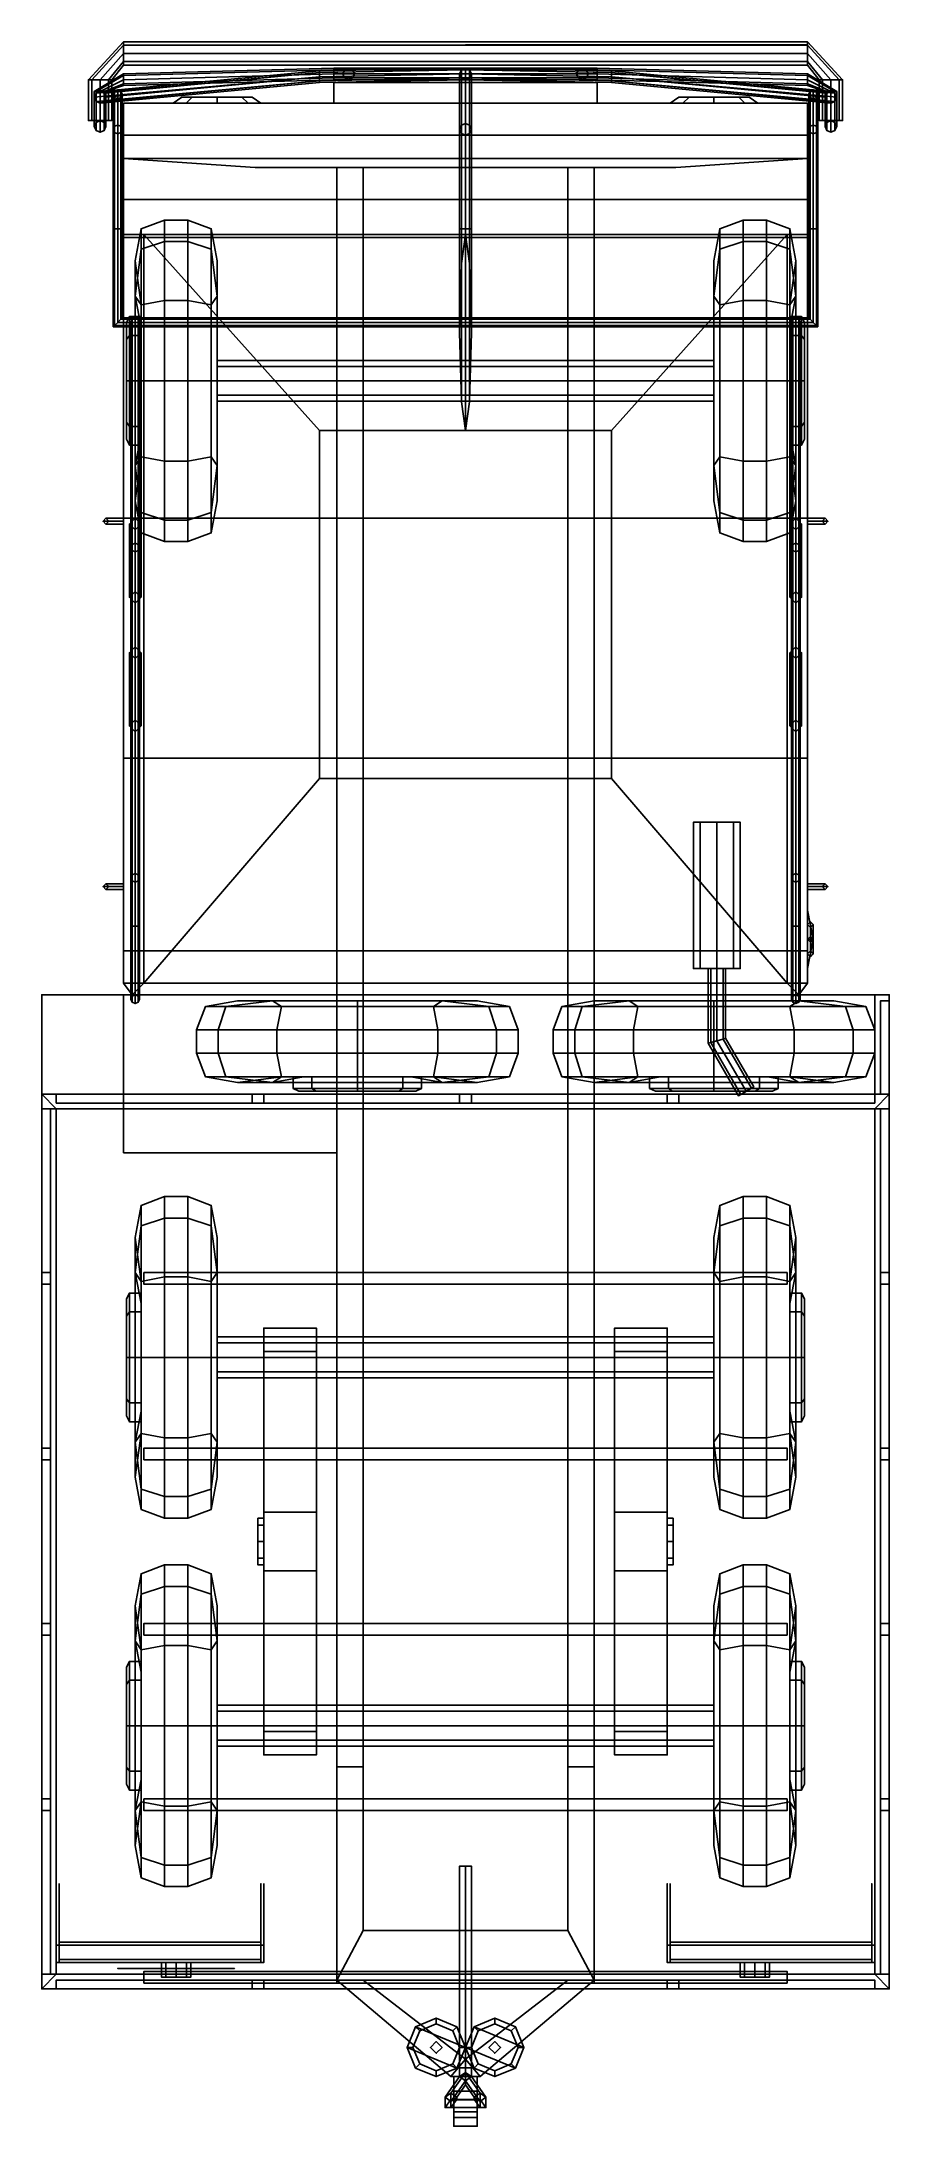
# Model space of a CAD drawing. Header units: millimetres. Extents: x -1.5 to 1.5, y -3.7 to 13.4.
# Drawn here: x -1.45 to 1.45, y -3.68 to 3.45 of the extents above.
import ezdxf

# ---------------------------------------------------------------- set-up
doc = ezdxf.new("R2010")
doc.units = ezdxf.units.MM
for name, color, linetype in [('cab', 4, 'Continuous'), ('cargo_platform', 3, 'Continuous'), ('drawing', 9, 'Continuous'), ('fenders', 6, 'Continuous'), ('frame', 5, 'Continuous'), ('suspension', 4, 'Continuous'), ('wheels', 2, 'Continuous')]:
    doc.layers.add(name, color=color, linetype=linetype)

msp = doc.modelspace()

# ---------------------------------------------------------------- linework, layer by layer
for points in [[(1.17, 0.48, 1.53), (1.19, 0.38, 1.53), (1.19, 0.38, 1.25), (1.17, 0.48, 1.25)], [(1.17, 0.43, 2.27), (1.18, 0.44, 2.28), (1.18, 0.44, 2.21), (1.17, 0.43, 2.21)], [(1.17, 0.33, 2.27), (1.18, 0.32, 2.28), (1.18, 0.44, 2.28), (1.17, 0.43, 2.27)], [(1.17, 0.43, 2.21), (1.18, 0.44, 2.21), (1.18, 0.39, 2.17), (1.17, 0.38, 2.17)], [(1.18, 0.42, 2.26), (1.17, 0.43, 2.27), (1.17, 0.43, 2.21), (1.18, 0.42, 2.21)], [(1.18, 0.34, 2.26), (1.17, 0.33, 2.27), (1.17, 0.43, 2.27), (1.18, 0.42, 2.26)], [(1.18, 0.42, 2.21), (1.17, 0.43, 2.21), (1.17, 0.38, 2.17), (1.18, 0.38, 2.178)], [(1.18, 0.44, 2.28), (1.19, 0.43, 2.27), (1.19, 0.43, 2.21), (1.18, 0.44, 2.21)], [(1.18, 0.32, 2.28), (1.19, 0.33, 2.27), (1.19, 0.43, 2.27), (1.18, 0.44, 2.28)], [(1.18, 0.44, 2.21), (1.19, 0.43, 2.21), (1.19, 0.38, 2.17), (1.18, 0.39, 2.17)], [(1.19, 0.43, 2.27), (1.18, 0.42, 2.26), (1.18, 0.42, 2.21), (1.19, 0.43, 2.21)], [(1.19, 0.33, 2.27), (1.18, 0.34, 2.26), (1.18, 0.42, 2.26), (1.19, 0.43, 2.27)], [(1.19, 0.43, 2.21), (1.18, 0.42, 2.21), (1.18, 0.38, 2.178), (1.19, 0.38, 2.17)], [(1.18, 0.39, 1.53), (1.17, 0.38, 1.53), (1.17, 0.38, 2.17), (1.18, 0.39, 2.17)], [(1.18, 0.39, 1.53), (1.17, 0.38, 1.53), (1.17, 0.38, 2.17), (1.18, 0.39, 2.17)], [(1.17, 0.38, 1.53), (1.18, 0.37, 1.53), (1.18, 0.37, 2.17), (1.17, 0.38, 2.17)], [(1.17, 0.38, 1.53), (1.18, 0.37, 1.53), (1.18, 0.37, 2.17), (1.17, 0.38, 2.17)], [(1.18, 0.32, 2.21), (1.17, 0.33, 2.21), (1.17, 0.38, 2.17), (1.18, 0.37, 2.17)], [(1.17, 0.33, 2.21), (1.18, 0.34, 2.21), (1.18, 0.38, 2.178), (1.17, 0.38, 2.17)], [(1.19, 0.38, 1.53), (1.17, 0.28, 1.53), (1.17, 0.28, 1.25), (1.19, 0.38, 1.25)], [(1.19, 0.38, 1.53), (1.18, 0.39, 1.53), (1.18, 0.39, 2.17), (1.19, 0.38, 2.17)], [(1.19, 0.38, 1.53), (1.18, 0.39, 1.53), (1.18, 0.39, 2.17), (1.19, 0.38, 2.17)], [(1.18, 0.37, 1.53), (1.19, 0.38, 1.53), (1.19, 0.38, 2.17), (1.18, 0.37, 2.17)], [(1.18, 0.37, 1.53), (1.19, 0.38, 1.53), (1.19, 0.38, 2.17), (1.18, 0.37, 2.17)], [(1.19, 0.33, 2.21), (1.18, 0.32, 2.21), (1.18, 0.37, 2.17), (1.19, 0.38, 2.17)], [(1.18, 0.34, 2.21), (1.19, 0.33, 2.21), (1.19, 0.38, 2.17), (1.18, 0.38, 2.178)], [(1.17, 0.33, 2.27), (1.18, 0.34, 2.26), (1.18, 0.34, 2.21), (1.17, 0.33, 2.21)], [(1.18, 0.32, 2.28), (1.17, 0.33, 2.27), (1.17, 0.33, 2.21), (1.18, 0.32, 2.21)], [(1.18, 0.34, 2.26), (1.19, 0.33, 2.27), (1.19, 0.33, 2.21), (1.18, 0.34, 2.21)], [(1.19, 0.33, 2.27), (1.18, 0.32, 2.28), (1.18, 0.32, 2.21), (1.19, 0.33, 2.21)], [(0, -2.79, 1.11), (-0.02, -2.79, 1.09), (-0.02, -3.48, 1.09), (0, -3.48, 1.11)], [(-0.02, -2.79, 1.09), (0, -2.79, 1.07), (0, -3.48, 1.07), (-0.02, -3.48, 1.09)], [(0.02, -2.79, 1.09), (0, -2.79, 1.11), (0, -3.48, 1.11), (0.02, -3.48, 1.09)], [(0, -2.79, 1.07), (0.02, -2.79, 1.09), (0.02, -3.48, 1.09), (0, -3.48, 1.07)], [(-1.0254, -3.12, 1.2054), (-1.04, -3.12, 1.17), (-1.04, -3.17, 1.17), (-1.0254, -3.17, 1.2054)], [(-1.04, -3.12, 1.17), (-1.0254, -3.12, 1.1346), (-1.0254, -3.17, 1.1346), (-1.04, -3.17, 1.17)], [(-0.99, -3.12, 1.22), (-1.0254, -3.12, 1.2054), (-1.0254, -3.17, 1.2054), (-0.99, -3.17, 1.22)], [(-1.0254, -3.12, 1.1346), (-0.99, -3.12, 1.12), (-0.99, -3.17, 1.12), (-1.0254, -3.17, 1.1346)], [(-0.9546, -3.12, 1.2054), (-0.99, -3.12, 1.22), (-0.99, -3.17, 1.22), (-0.9546, -3.17, 1.2054)], [(-0.99, -3.12, 1.12), (-0.9546, -3.12, 1.1346), (-0.9546, -3.17, 1.1346), (-0.99, -3.17, 1.12)], [(-0.94, -3.12, 1.17), (-0.9546, -3.12, 1.2054), (-0.9546, -3.17, 1.2054), (-0.94, -3.17, 1.17)], [(-0.9546, -3.12, 1.1346), (-0.94, -3.12, 1.17), (-0.94, -3.17, 1.17), (-0.9546, -3.17, 1.1346)], [(0.9546, -3.12, 1.2054), (0.94, -3.12, 1.17), (0.94, -3.17, 1.17), (0.9546, -3.17, 1.2054)], [(0.94, -3.12, 1.17), (0.9546, -3.12, 1.1346), (0.9546, -3.17, 1.1346), (0.94, -3.17, 1.17)], [(0.99, -3.12, 1.22), (0.9546, -3.12, 1.2054), (0.9546, -3.17, 1.2054), (0.99, -3.17, 1.22)], [(0.9546, -3.12, 1.1346), (0.99, -3.12, 1.12), (0.99, -3.17, 1.12), (0.9546, -3.17, 1.1346)], [(1.0254, -3.12, 1.2054), (0.99, -3.12, 1.22), (0.99, -3.17, 1.22), (1.0254, -3.17, 1.2054)], [(0.99, -3.12, 1.12), (1.0254, -3.12, 1.1346), (1.0254, -3.17, 1.1346), (0.99, -3.17, 1.12)], [(1.04, -3.12, 1.17), (1.0254, -3.12, 1.2054), (1.0254, -3.17, 1.2054), (1.04, -3.17, 1.17)], [(1.0254, -3.12, 1.1346), (1.04, -3.12, 1.17), (1.04, -3.17, 1.17), (1.0254, -3.17, 1.1346)], [(-1.0254, -3.17, 1.2054), (-1.04, -3.17, 1.17), (-1.0254, -3.17, 1.1346), (-0.94, -3.17, 1.17)], [(-0.99, -3.17, 1.12), (-0.9546, -3.17, 1.1346), (-0.94, -3.17, 1.17), (-1.0254, -3.17, 1.1346)], [(-0.9546, -3.17, 1.2054), (-0.99, -3.17, 1.22), (-1.0254, -3.17, 1.2054), (-0.94, -3.17, 1.17)], [(0.9546, -3.17, 1.2054), (0.94, -3.17, 1.17), (0.9546, -3.17, 1.1346), (1.04, -3.17, 1.17)], [(1.0254, -3.17, 1.2054), (0.99, -3.17, 1.22), (0.9546, -3.17, 1.2054), (1.04, -3.17, 1.17)], [(0.99, -3.17, 1.12), (1.0254, -3.17, 1.1346), (1.04, -3.17, 1.17), (0.9546, -3.17, 1.1346)], [(0, -3.41, 1.11), (-0.1707, -3.3393, 1.11), (-0.2, -3.41, 1.11), (-0.0293, -3.4807, 1.11)], [(-0.18, -3.41, 1.09), (-0.1566, -3.3534, 1.09), (-0.1707, -3.3393, 1.07), (-0.2, -3.41, 1.07)], [(-0.1566, -3.3534, 1.09), (-0.18, -3.41, 1.09), (-0.2, -3.41, 1.11), (-0.1707, -3.3393, 1.11)], [(-0.0293, -3.3393, 1.11), (-0.1, -3.31, 1.11), (-0.1707, -3.3393, 1.11), (0, -3.41, 1.11)], [(-0.1566, -3.3534, 1.09), (-0.1, -3.33, 1.09), (-0.1, -3.31, 1.07), (-0.1707, -3.3393, 1.07)], [(-0.1, -3.33, 1.09), (-0.1566, -3.3534, 1.09), (-0.1707, -3.3393, 1.11), (-0.1, -3.31, 1.11)], [(-0.1, -3.33, 1.09), (-0.0434, -3.3534, 1.09), (-0.0293, -3.3393, 1.07), (-0.1, -3.31, 1.07)], [(-0.0434, -3.3534, 1.09), (-0.1, -3.33, 1.09), (-0.1, -3.31, 1.11), (-0.0293, -3.3393, 1.11)], [(-0.0434, -3.3534, 1.09), (-0.02, -3.41, 1.09), (0, -3.41, 1.07), (-0.0293, -3.3393, 1.07)], [(-0.02, -3.41, 1.09), (-0.0434, -3.3534, 1.09), (-0.0293, -3.3393, 1.11), (0, -3.41, 1.11)], [(0.0434, -3.3534, 1.09), (0.02, -3.41, 1.09), (0, -3.41, 1.11), (0.0293, -3.3393, 1.11)], [(0.02, -3.41, 1.09), (0.0434, -3.3534, 1.09), (0.0293, -3.3393, 1.07), (0, -3.41, 1.07)], [(0.2, -3.41, 1.11), (0.0293, -3.3393, 1.11), (0, -3.41, 1.11), (0.1707, -3.4807, 1.11)], [(0.1, -3.33, 1.09), (0.0434, -3.3534, 1.09), (0.0293, -3.3393, 1.11), (0.1, -3.31, 1.11)], [(0.0434, -3.3534, 1.09), (0.1, -3.33, 1.09), (0.1, -3.31, 1.07), (0.0293, -3.3393, 1.07)], [(0.1707, -3.3393, 1.11), (0.1, -3.31, 1.11), (0.0293, -3.3393, 1.11), (0.2, -3.41, 1.11)], [(0.1566, -3.3534, 1.09), (0.1, -3.33, 1.09), (0.1, -3.31, 1.11), (0.1707, -3.3393, 1.11)], [(0.1, -3.33, 1.09), (0.1566, -3.3534, 1.09), (0.1707, -3.3393, 1.07), (0.1, -3.31, 1.07)], [(0.18, -3.41, 1.09), (0.1566, -3.3534, 1.09), (0.1707, -3.3393, 1.11), (0.2, -3.41, 1.11)], [(0.1566, -3.3534, 1.09), (0.18, -3.41, 1.09), (0.2, -3.41, 1.07), (0.1707, -3.3393, 1.07)], [(-0.0293, -3.4807, 1.11), (-0.2, -3.41, 1.11), (-0.1707, -3.4807, 1.11), (-0.1, -3.51, 1.11)], [(-0.1566, -3.4666, 1.09), (-0.18, -3.41, 1.09), (-0.2, -3.41, 1.07), (-0.1707, -3.4807, 1.07)], [(-0.18, -3.41, 1.09), (-0.1566, -3.4666, 1.09), (-0.1707, -3.4807, 1.11), (-0.2, -3.41, 1.11)], [(-0.1, -3.39, 1.11), (-0.12, -3.41, 1.11), (-0.12, -3.41, 1.13), (-0.1, -3.39, 1.13)], [(-0.1, -3.39, 1), (-0.12, -3.41, 1), (-0.12, -3.41, 1.07), (-0.1, -3.39, 1.07)], [(-0.1, -3.39, 1.13), (-0.12, -3.41, 1.13), (-0.1, -3.43, 1.13), (-0.08, -3.41, 1.13)], [(-0.12, -3.41, 1.11), (-0.1, -3.43, 1.11), (-0.1, -3.43, 1.13), (-0.12, -3.41, 1.13)], [(-0.12, -3.41, 1), (-0.1, -3.43, 1), (-0.1, -3.43, 1.07), (-0.12, -3.41, 1.07)], [(-0.08, -3.41, 1.11), (-0.1, -3.39, 1.11), (-0.1, -3.39, 1.13), (-0.08, -3.41, 1.13)], [(-0.08, -3.41, 1), (-0.1, -3.39, 1), (-0.1, -3.39, 1.07), (-0.08, -3.41, 1.07)], [(-0.1, -3.43, 1.11), (-0.08, -3.41, 1.11), (-0.08, -3.41, 1.13), (-0.1, -3.43, 1.13)], [(-0.1, -3.43, 1), (-0.08, -3.41, 1), (-0.08, -3.41, 1.07), (-0.1, -3.43, 1.07)], [(-0.02, -3.41, 1.09), (-0.0434, -3.4666, 1.09), (-0.0293, -3.4807, 1.07), (0, -3.41, 1.07)], [(-0.0434, -3.4666, 1.09), (-0.02, -3.41, 1.09), (0, -3.41, 1.11), (-0.0293, -3.4807, 1.11)], [(0.02, -3.41, 1.09), (0.0434, -3.4666, 1.09), (0.0293, -3.4807, 1.11), (0, -3.41, 1.11)], [(0.0434, -3.4666, 1.09), (0.02, -3.41, 1.09), (0, -3.41, 1.07), (0.0293, -3.4807, 1.07)], [(0.1707, -3.4807, 1.11), (0, -3.41, 1.11), (0.0293, -3.4807, 1.11), (0.1, -3.51, 1.11)], [(0.1, -3.39, 1), (0.08, -3.41, 1), (0.08, -3.41, 1.07), (0.1, -3.39, 1.07)], [(0.1, -3.39, 1.11), (0.08, -3.41, 1.11), (0.08, -3.41, 1.13), (0.1, -3.39, 1.13)], [(0.1, -3.39, 1.13), (0.08, -3.41, 1.13), (0.1, -3.43, 1.13), (0.12, -3.41, 1.13)], [(0.08, -3.41, 1), (0.1, -3.43, 1), (0.1, -3.43, 1.07), (0.08, -3.41, 1.07)], [(0.08, -3.41, 1.11), (0.1, -3.43, 1.11), (0.1, -3.43, 1.13), (0.08, -3.41, 1.13)], [(0.12, -3.41, 1), (0.1, -3.39, 1), (0.1, -3.39, 1.07), (0.12, -3.41, 1.07)], [(0.12, -3.41, 1.11), (0.1, -3.39, 1.11), (0.1, -3.39, 1.13), (0.12, -3.41, 1.13)], [(0.1, -3.43, 1), (0.12, -3.41, 1), (0.12, -3.41, 1.07), (0.1, -3.43, 1.07)], [(0.1, -3.43, 1.11), (0.12, -3.41, 1.11), (0.12, -3.41, 1.13), (0.1, -3.43, 1.13)], [(0.1566, -3.4666, 1.09), (0.18, -3.41, 1.09), (0.2, -3.41, 1.11), (0.1707, -3.4807, 1.11)], [(0.18, -3.41, 1.09), (0.1566, -3.4666, 1.09), (0.1707, -3.4807, 1.07), (0.2, -3.41, 1.07)], [(-0.1, -3.49, 1.09), (-0.1566, -3.4666, 1.09), (-0.1707, -3.4807, 1.07), (-0.1, -3.51, 1.07)], [(-0.1566, -3.4666, 1.09), (-0.1, -3.49, 1.09), (-0.1, -3.51, 1.11), (-0.1707, -3.4807, 1.11)], [(-0.0434, -3.4666, 1.09), (-0.1, -3.49, 1.09), (-0.1, -3.51, 1.07), (-0.0293, -3.4807, 1.07)], [(-0.1, -3.49, 1.09), (-0.0434, -3.4666, 1.09), (-0.0293, -3.4807, 1.11), (-0.1, -3.51, 1.11)], [(0, -3.48, 1.11), (-0.02, -3.48, 1.09), (-0.02, -3.51, 1.08), (0, -3.5241, 1.0941)], [(-0.02, -3.48, 1.09), (0, -3.48, 1.07), (0, -3.4959, 1.0659), (-0.02, -3.51, 1.08)], [(0.02, -3.48, 1.09), (0, -3.48, 1.11), (0, -3.5241, 1.0941), (0.02, -3.51, 1.08)], [(0, -3.48, 1.07), (0.02, -3.48, 1.09), (0.02, -3.51, 1.08), (0, -3.4959, 1.0659)], [(0.0434, -3.4666, 1.09), (0.1, -3.49, 1.09), (0.1, -3.51, 1.11), (0.0293, -3.4807, 1.11)], [(0.1, -3.49, 1.09), (0.0434, -3.4666, 1.09), (0.0293, -3.4807, 1.07), (0.1, -3.51, 1.07)], [(0.1, -3.49, 1.09), (0.1566, -3.4666, 1.09), (0.1707, -3.4807, 1.11), (0.1, -3.51, 1.11)], [(0.1566, -3.4666, 1.09), (0.1, -3.49, 1.09), (0.1, -3.51, 1.07), (0.1707, -3.4807, 1.07)], [(-0.05, -3.5666, 0.9951), (-0.07, -3.5807, 1.0093), (-0.02, -3.51, 1.08), (0, -3.4959, 1.0659)], [(-0.07, -3.5807, 1.0093), (-0.05, -3.5949, 1.0234), (0, -3.5241, 1.0941), (-0.02, -3.51, 1.08)], [(-0.03, -3.5807, 1.0093), (-0.05, -3.5666, 0.9951), (0, -3.4959, 1.0659), (0, -3.5383, 1.0517)], [(-0.05, -3.5949, 1.0234), (-0.03, -3.5807, 1.0093), (0, -3.5383, 1.0517), (0, -3.5241, 1.0941)], [(0.07, -3.5807, 1.0093), (0.05, -3.5666, 0.9951), (0, -3.4959, 1.0659), (0.02, -3.51, 1.08)], [(0.05, -3.5666, 0.9951), (0.03, -3.5807, 1.0093), (0, -3.5383, 1.0517), (0, -3.4959, 1.0659)], [(0.05, -3.5949, 1.0234), (0.07, -3.5807, 1.0093), (0.02, -3.51, 1.08), (0, -3.5241, 1.0941)], [(0.03, -3.5807, 1.0093), (0.05, -3.5949, 1.0234), (0, -3.5241, 1.0941), (0, -3.5383, 1.0517)], [(-0.05, -3.5878, 0.9739), (-0.07, -3.6161, 0.9739), (-0.07, -3.5807, 1.0093), (-0.05, -3.5666, 0.9951)], [(-0.07, -3.6161, 0.9739), (-0.05, -3.6161, 1.0022), (-0.05, -3.5949, 1.0234), (-0.07, -3.5807, 1.0093)], [(-0.07, -3.6161, 0.9739), (-0.05, -3.5878, 0.9739), (0.05, -3.5878, 0.9739), (0.07, -3.6161, 0.9739)], [(-0.05, -3.6161, 1.0022), (-0.07, -3.6161, 0.9739), (0.07, -3.6161, 0.9739), (0.05, -3.6161, 1.0022)], [(-0.03, -3.5878, 1.0022), (-0.05, -3.5878, 0.9739), (-0.05, -3.5666, 0.9951), (-0.03, -3.5807, 1.0093)], [(-0.05, -3.6161, 1.0022), (-0.03, -3.5878, 1.0022), (-0.03, -3.5807, 1.0093), (-0.05, -3.5949, 1.0234)], [(-0.03, -3.5878, 1.0022), (-0.05, -3.6161, 1.0022), (0.05, -3.6161, 1.0022), (0.03, -3.5878, 1.0022)], [(-0.05, -3.5878, 0.9739), (-0.03, -3.5878, 1.0022), (0.03, -3.5878, 1.0022), (0.05, -3.5878, 0.9739)], [(0.05, -3.5878, 0.9739), (0.03, -3.5878, 1.0022), (0.03, -3.5807, 1.0093), (0.05, -3.5666, 0.9951)], [(0.03, -3.5878, 1.0022), (0.05, -3.6161, 1.0022), (0.05, -3.5949, 1.0234), (0.03, -3.5807, 1.0093)], [(0.07, -3.6161, 0.9739), (0.05, -3.5878, 0.9739), (0.05, -3.5666, 0.9951), (0.07, -3.5807, 1.0093)], [(0.05, -3.6161, 1.0022), (0.07, -3.6161, 0.9739), (0.07, -3.5807, 1.0093), (0.05, -3.5949, 1.0234)]]:
    msp.add_3dface(points)
at = {"layer": 'cab'}
for points in [[(0.45, 3.31, 1.88), (0.45, 3.31, 0.98), (-0.45, 3.31, 0.98), (-0.45, 3.31, 1.88)], [(-0.45, 3.31, 0.98), (-0.45, 3.24, 0.98), (-0.45, 3.24, 1.88), (-0.45, 3.31, 1.88)], [(-0.45, 3.31, 1.88), (-0.45, 3.24, 1.88), (0.45, 3.24, 1.88), (0.45, 3.31, 1.88)], [(0.45, 3.24, 1.88), (0.45, 3.24, 0.98), (0.45, 3.31, 0.98), (0.45, 3.31, 1.88)], [(-1.17, 3.02, 0.98), (-1.17, 2.91, 1.13), (-1.17, 2.91, 2.05), (-1.17, 3.24, 1.88)], [(-1.17, 3.24, 1.88), (-1.17, 2.91, 2.05), (1.17, 2.91, 2.05), (1.17, 3.24, 1.88)], [(-1.17, 3.24, 0.98), (-1.17, 3.02, 0.98), (-1.17, 3.24, 1.88)], [(-1.17, 3.24, 1.88), (-1.17, 3.24, 1.88), (1.17, 3.24, 1.88)], [(-0.45, 3.24, 0.98), (-1.17, 3.24, 0.98), (-1.17, 3.24, 1.88), (-0.45, 3.24, 1.88)], [(-0.9561, 3.24, 1.0539), (-1, 3.24, 1.16), (-0.97, 3.26, 1.16), (-0.9349, 3.26, 1.0751)], [(-1, 3.24, 1.16), (-0.9561, 3.24, 1.2661), (-0.9349, 3.26, 1.2449), (-0.97, 3.26, 1.16)], [(-0.9349, 3.26, 1.2449), (-0.85, 3.26, 1.28), (-0.7651, 3.26, 1.2449), (-0.97, 3.26, 1.16)], [(-0.97, 3.26, 1.16), (-0.7651, 3.26, 1.2449), (-0.73, 3.26, 1.16), (-0.9349, 3.26, 1.0751)], [(-0.85, 3.24, 1.01), (-0.9561, 3.24, 1.0539), (-0.9349, 3.26, 1.0751), (-0.85, 3.26, 1.04)], [(-0.9561, 3.24, 1.2661), (-0.85, 3.24, 1.31), (-0.85, 3.26, 1.28), (-0.9349, 3.26, 1.2449)], [(-0.9349, 3.26, 1.0751), (-0.73, 3.26, 1.16), (-0.7651, 3.26, 1.0751), (-0.85, 3.26, 1.04)], [(-0.7439, 3.24, 1.0539), (-0.85, 3.24, 1.01), (-0.85, 3.26, 1.04), (-0.7651, 3.26, 1.0751)], [(-0.85, 3.24, 1.31), (-0.7439, 3.24, 1.2661), (-0.7651, 3.26, 1.2449), (-0.85, 3.26, 1.28)], [(-0.7, 3.24, 1.16), (-0.7439, 3.24, 1.0539), (-0.7651, 3.26, 1.0751), (-0.73, 3.26, 1.16)], [(-0.7439, 3.24, 1.2661), (-0.7, 3.24, 1.16), (-0.73, 3.26, 1.16), (-0.7651, 3.26, 1.2449)], [(1.17, 3.24, 1.88), (1.17, 3.24, 0.98), (0.45, 3.24, 0.98), (0.45, 3.24, 1.88)], [(0.7439, 3.24, 1.0539), (0.7, 3.24, 1.16), (0.73, 3.26, 1.16), (0.7651, 3.26, 1.0751)], [(0.7, 3.24, 1.16), (0.7439, 3.24, 1.2661), (0.7651, 3.26, 1.2449), (0.73, 3.26, 1.16)], [(0.73, 3.26, 1.16), (0.9349, 3.26, 1.2449), (0.97, 3.26, 1.16), (0.7651, 3.26, 1.0751)], [(0.7651, 3.26, 1.2449), (0.85, 3.26, 1.28), (0.9349, 3.26, 1.2449), (0.73, 3.26, 1.16)], [(0.85, 3.24, 1.01), (0.7439, 3.24, 1.0539), (0.7651, 3.26, 1.0751), (0.85, 3.26, 1.04)], [(0.7439, 3.24, 1.2661), (0.85, 3.24, 1.31), (0.85, 3.26, 1.28), (0.7651, 3.26, 1.2449)], [(0.7651, 3.26, 1.0751), (0.97, 3.26, 1.16), (0.9349, 3.26, 1.0751), (0.85, 3.26, 1.04)], [(0.9561, 3.24, 1.0539), (0.85, 3.24, 1.01), (0.85, 3.26, 1.04), (0.9349, 3.26, 1.0751)], [(0.85, 3.24, 1.31), (0.9561, 3.24, 1.2661), (0.9349, 3.26, 1.2449), (0.85, 3.26, 1.28)], [(1, 3.24, 1.16), (0.9561, 3.24, 1.0539), (0.9349, 3.26, 1.0751), (0.97, 3.26, 1.16)], [(0.9561, 3.24, 1.2661), (1, 3.24, 1.16), (0.97, 3.26, 1.16), (0.9349, 3.26, 1.2449)], [(1.17, 2.91, 2.05), (1.17, 2.91, 1.13), (1.17, 3.02, 0.98), (1.17, 3.24, 1.88)], [(1.17, 3.24, 1.88), (1.17, 3.02, 0.98), (1.17, 3.24, 0.98), (1.17, 3.24, 1.88)], [(-1.17, 2.91, 1.13), (-1.17, 2.78, 1.23), (-1.17, 2.78, 2.5), (-1.17, 2.91, 2.05)], [(-1.17, 2.91, 2.05), (-1.17, 2.78, 2.5), (1.17, 2.78, 2.5), (1.17, 2.91, 2.05)], [(1.17, 2.78, 2.5), (1.17, 2.78, 1.23), (1.17, 2.91, 1.13), (1.17, 2.91, 2.05)], [(1.1, 2.79, 2.55), (1.17, 2.79, 2.5), (-1.17, 2.79, 2.5), (-1.1, 2.79, 2.55)], [(-1.17, 2.79, 2.5), (-1.17, 0.23, 2.5), (-1.1, 0.23, 2.55), (-1.1, 2.79, 2.55)], [(-1.1, 2.79, 2.55), (-0.5, 2.12, 2.59), (0.5, 2.12, 2.59), (1.1, 2.79, 2.55)], [(-1.1, 0.23, 2.55), (-0.5, 0.93, 2.59), (-0.5, 2.12, 2.59), (-1.1, 2.79, 2.55)], [(0.5, 2.12, 2.59), (0.5, 0.93, 2.59), (1.1, 0.23, 2.55), (1.1, 2.79, 2.55)], [(1.1, 0.23, 2.55), (1.17, 0.23, 2.5), (1.17, 2.79, 2.5), (1.1, 2.79, 2.55)], [(-1.17, 2.02, 1.26), (-1.17, 1.82, 1.12), (-1.17, 0.23, 2.5), (-1.17, 2.78, 2.5)], [(-1.17, 2.22, 1.33), (-1.17, 2.02, 1.26), (-1.17, 2.78, 2.5)], [(-1.17, 2.5, 1.33), (-1.17, 2.22, 1.33), (-1.17, 2.78, 2.5)], [(-1.17, 2.78, 1.23), (-1.17, 2.5, 1.33), (-1.17, 2.78, 2.5)], [(1.17, 0.23, 2.5), (1.17, 1.82, 1.12), (1.17, 2.02, 1.26), (1.17, 2.78, 2.5)], [(1.17, 2.78, 2.5), (1.17, 2.02, 1.26), (1.17, 2.22, 1.33), (1.17, 2.78, 2.5)], [(1.17, 2.78, 2.5), (1.17, 2.22, 1.33), (1.17, 2.5, 1.33), (1.17, 2.78, 2.5)], [(1.17, 2.78, 2.5), (1.17, 2.5, 1.33), (1.17, 2.78, 1.23), (1.17, 2.78, 2.5)], [(-0.5, 2.12, 2.59), (-0.5, 0.93, 2.59), (0.5, 0.93, 2.59), (0.5, 2.12, 2.59)], [(-1.23, 1.82, 1.85), (-1.24, 1.81, 1.84), (-1.24, 1.81, 2.17), (-1.23, 1.82, 2.16)], [(-1.17, 1.81, 2.17), (-1.17, 1.82, 2.16), (-1.23, 1.82, 2.16), (-1.24, 1.81, 2.17)], [(-1.17, 1.82, 1.85), (-1.17, 1.81, 1.84), (-1.24, 1.81, 1.84), (-1.23, 1.82, 1.85)], [(-1.24, 1.81, 1.84), (-1.23, 1.8, 1.85), (-1.23, 1.8, 2.16), (-1.24, 1.81, 2.17)], [(-1.17, 1.8, 2.16), (-1.17, 1.81, 2.17), (-1.24, 1.81, 2.17), (-1.23, 1.8, 2.16)], [(-1.17, 1.81, 1.84), (-1.17, 1.8, 1.85), (-1.23, 1.8, 1.85), (-1.24, 1.81, 1.84)], [(-1.22, 1.81, 1.86), (-1.23, 1.82, 1.85), (-1.23, 1.82, 2.16), (-1.22, 1.81, 2.15)], [(-1.17, 1.82, 2.16), (-1.17, 1.81, 2.15), (-1.22, 1.81, 2.15), (-1.23, 1.82, 2.16)], [(-1.17, 1.81, 1.86), (-1.17, 1.82, 1.85), (-1.23, 1.82, 1.85), (-1.22, 1.81, 1.86)], [(-1.23, 1.8, 1.85), (-1.22, 1.81, 1.86), (-1.22, 1.81, 2.15), (-1.23, 1.8, 2.16)], [(-1.17, 1.81, 2.15), (-1.17, 1.8, 2.16), (-1.23, 1.8, 2.16), (-1.22, 1.81, 2.15)], [(-1.17, 1.8, 1.85), (-1.17, 1.81, 1.86), (-1.22, 1.81, 1.86), (-1.23, 1.8, 1.85)], [(-1.17, 1.09, 1.02), (-1.17, 0.23, 1.02), (-1.17, 0.23, 2.5), (-1.17, 1.82, 1.12)], [(-1.17, 1.82, 0.92), (-1.17, 1.09, 0.92), (-1.17, 1.09, 1.02), (-1.17, 1.82, 1.12)], [(1.17, 1.82, 0.92), (-1.17, 1.82, 0.92), (-1.17, 1.82, 1.12), (1.17, 1.82, 1.12)], [(-1.13, 1.53, 0.76), (-1.15, 1.55, 0.78), (-1.15, 1.8, 0.78), (-1.13, 1.82, 0.76)], [(-1.13, 1.82, 0.76), (-1.15, 1.8, 0.78), (-1.15, 1.8, 0.92), (-1.13, 1.82, 0.92)], [(-1.15, 1.55, 0.78), (-1.13, 1.57, 0.8), (-1.13, 1.78, 0.8), (-1.15, 1.8, 0.78)], [(-1.15, 1.8, 0.78), (-1.13, 1.78, 0.8), (-1.13, 1.78, 0.92), (-1.15, 1.8, 0.92)], [(-1.11, 1.55, 0.78), (-1.13, 1.53, 0.76), (-1.13, 1.82, 0.76), (-1.11, 1.8, 0.78)], [(-1.11, 1.8, 0.78), (-1.13, 1.82, 0.76), (-1.13, 1.82, 0.92), (-1.11, 1.8, 0.92)], [(-1.13, 1.57, 0.8), (-1.11, 1.55, 0.78), (-1.11, 1.8, 0.78), (-1.13, 1.78, 0.8)], [(-1.13, 1.78, 0.8), (-1.11, 1.8, 0.78), (-1.11, 1.8, 0.92), (-1.13, 1.78, 0.92)], [(1.13, 1.82, 0.76), (1.11, 1.8, 0.78), (1.11, 1.8, 0.92), (1.13, 1.82, 0.92)], [(1.13, 1.53, 0.76), (1.11, 1.55, 0.78), (1.11, 1.8, 0.78), (1.13, 1.82, 0.76)], [(1.11, 1.8, 0.78), (1.13, 1.78, 0.8), (1.13, 1.78, 0.92), (1.11, 1.8, 0.92)], [(1.11, 1.55, 0.78), (1.13, 1.57, 0.8), (1.13, 1.78, 0.8), (1.11, 1.8, 0.78)], [(1.15, 1.8, 0.78), (1.13, 1.82, 0.76), (1.13, 1.82, 0.92), (1.15, 1.8, 0.92)], [(1.15, 1.55, 0.78), (1.13, 1.53, 0.76), (1.13, 1.82, 0.76), (1.15, 1.8, 0.78)], [(1.13, 1.78, 0.8), (1.15, 1.8, 0.78), (1.15, 1.8, 0.92), (1.13, 1.78, 0.92)], [(1.13, 1.57, 0.8), (1.15, 1.55, 0.78), (1.15, 1.8, 0.78), (1.13, 1.78, 0.8)], [(1.17, 0.23, 2.5), (1.17, 0.23, 1.02), (1.17, 1.09, 1.02), (1.17, 1.82, 1.12)], [(1.17, 1.81, 2.15), (1.17, 1.82, 2.16), (1.23, 1.82, 2.16), (1.22, 1.81, 2.15)], [(1.17, 1.82, 2.16), (1.17, 1.81, 2.17), (1.24, 1.81, 2.17), (1.23, 1.82, 2.16)], [(1.17, 1.81, 1.84), (1.17, 1.82, 1.85), (1.23, 1.82, 1.85), (1.24, 1.81, 1.84)], [(1.17, 1.82, 1.85), (1.17, 1.81, 1.86), (1.22, 1.81, 1.86), (1.23, 1.82, 1.85)], [(1.17, 1.09, 1.02), (1.17, 1.09, 0.92), (1.17, 1.82, 0.92), (1.17, 1.82, 1.12)], [(1.17, 1.81, 2.17), (1.17, 1.8, 2.16), (1.23, 1.8, 2.16), (1.24, 1.81, 2.17)], [(1.17, 1.8, 2.16), (1.17, 1.81, 2.15), (1.22, 1.81, 2.15), (1.23, 1.8, 2.16)], [(1.17, 1.81, 1.86), (1.17, 1.8, 1.85), (1.23, 1.8, 1.85), (1.22, 1.81, 1.86)], [(1.17, 1.8, 1.85), (1.17, 1.81, 1.84), (1.24, 1.81, 1.84), (1.23, 1.8, 1.85)], [(1.23, 1.82, 1.85), (1.22, 1.81, 1.86), (1.22, 1.81, 2.15), (1.23, 1.82, 2.16)], [(1.22, 1.81, 1.86), (1.23, 1.8, 1.85), (1.23, 1.8, 2.16), (1.22, 1.81, 2.15)], [(1.24, 1.81, 1.84), (1.23, 1.82, 1.85), (1.23, 1.82, 2.16), (1.24, 1.81, 2.17)], [(1.23, 1.8, 1.85), (1.24, 1.81, 1.84), (1.24, 1.81, 2.17), (1.23, 1.8, 2.16)], [(-1.13, 1.57, 0.8), (-1.15, 1.55, 0.78), (-1.15, 1.55, 0.92), (-1.13, 1.57, 0.92)], [(-1.11, 1.55, 0.78), (-1.13, 1.57, 0.8), (-1.13, 1.57, 0.92), (-1.11, 1.55, 0.92)], [(1.13, 1.57, 0.8), (1.11, 1.55, 0.78), (1.11, 1.55, 0.92), (1.13, 1.57, 0.92)], [(1.15, 1.55, 0.78), (1.13, 1.57, 0.8), (1.13, 1.57, 0.92), (1.15, 1.55, 0.92)], [(-1.15, 1.55, 0.78), (-1.13, 1.53, 0.76), (-1.13, 1.53, 0.92), (-1.15, 1.55, 0.92)], [(-1.13, 1.53, 0.76), (-1.11, 1.55, 0.78), (-1.11, 1.55, 0.92), (-1.13, 1.53, 0.92)], [(1.11, 1.55, 0.78), (1.13, 1.53, 0.76), (1.13, 1.53, 0.92), (1.11, 1.55, 0.92)], [(1.13, 1.53, 0.76), (1.15, 1.55, 0.78), (1.15, 1.55, 0.92), (1.13, 1.53, 0.92)], [(-1.13, 1.38, 0.76), (-1.15, 1.36, 0.78), (-1.15, 1.36, 0.92), (-1.13, 1.38, 0.92)], [(-1.13, 1.09, 0.76), (-1.15, 1.11, 0.78), (-1.15, 1.36, 0.78), (-1.13, 1.38, 0.76)], [(-1.15, 1.36, 0.78), (-1.13, 1.34, 0.8), (-1.13, 1.34, 0.92), (-1.15, 1.36, 0.92)], [(-1.15, 1.11, 0.78), (-1.13, 1.13, 0.8), (-1.13, 1.34, 0.8), (-1.15, 1.36, 0.78)], [(-1.11, 1.36, 0.78), (-1.13, 1.38, 0.76), (-1.13, 1.38, 0.92), (-1.11, 1.36, 0.92)], [(-1.11, 1.11, 0.78), (-1.13, 1.09, 0.76), (-1.13, 1.38, 0.76), (-1.11, 1.36, 0.78)], [(-1.13, 1.34, 0.8), (-1.11, 1.36, 0.78), (-1.11, 1.36, 0.92), (-1.13, 1.34, 0.92)], [(-1.13, 1.13, 0.8), (-1.11, 1.11, 0.78), (-1.11, 1.36, 0.78), (-1.13, 1.34, 0.8)], [(1.13, 1.09, 0.76), (1.11, 1.11, 0.78), (1.11, 1.36, 0.78), (1.13, 1.38, 0.76)], [(1.13, 1.38, 0.76), (1.11, 1.36, 0.78), (1.11, 1.36, 0.92), (1.13, 1.38, 0.92)], [(1.11, 1.11, 0.78), (1.13, 1.13, 0.8), (1.13, 1.34, 0.8), (1.11, 1.36, 0.78)], [(1.11, 1.36, 0.78), (1.13, 1.34, 0.8), (1.13, 1.34, 0.92), (1.11, 1.36, 0.92)], [(1.15, 1.11, 0.78), (1.13, 1.09, 0.76), (1.13, 1.38, 0.76), (1.15, 1.36, 0.78)], [(1.15, 1.36, 0.78), (1.13, 1.38, 0.76), (1.13, 1.38, 0.92), (1.15, 1.36, 0.92)], [(1.13, 1.13, 0.8), (1.15, 1.11, 0.78), (1.15, 1.36, 0.78), (1.13, 1.34, 0.8)], [(1.13, 1.34, 0.8), (1.15, 1.36, 0.78), (1.15, 1.36, 0.92), (1.13, 1.34, 0.92)], [(-1.13, 1.13, 0.8), (-1.15, 1.11, 0.78), (-1.15, 1.11, 0.92), (-1.13, 1.13, 0.92)], [(-1.15, 1.11, 0.78), (-1.13, 1.09, 0.76), (-1.13, 1.09, 0.92), (-1.15, 1.11, 0.92)], [(-1.11, 1.11, 0.78), (-1.13, 1.13, 0.8), (-1.13, 1.13, 0.92), (-1.11, 1.11, 0.92)], [(-1.13, 1.09, 0.76), (-1.11, 1.11, 0.78), (-1.11, 1.11, 0.92), (-1.13, 1.09, 0.92)], [(1.13, 1.13, 0.8), (1.11, 1.11, 0.78), (1.11, 1.11, 0.92), (1.13, 1.13, 0.92)], [(1.11, 1.11, 0.78), (1.13, 1.09, 0.76), (1.13, 1.09, 0.92), (1.11, 1.11, 0.92)], [(1.15, 1.11, 0.78), (1.13, 1.13, 0.8), (1.13, 1.13, 0.92), (1.15, 1.11, 0.92)], [(1.13, 1.09, 0.76), (1.15, 1.11, 0.78), (1.15, 1.11, 0.92), (1.13, 1.09, 0.92)], [(-1.17, 1, 0.79), (-1.17, 0.34, 0.79), (-1.17, 0.34, 1.02), (-1.17, 1, 1.02)], [(1.17, 1, 0.79), (-1.17, 1, 0.79), (-1.17, 1, 1.02), (1.17, 1, 1.02)], [(1.17, 0.34, 1.02), (1.17, 0.34, 0.79), (1.17, 1, 0.79), (1.17, 1, 1.02)], [(1.1, 0.23, 2.55), (0.5, 0.93, 2.59), (-0.5, 0.93, 2.59), (-1.1, 0.23, 2.55)], [(-1.17, 0.56, 2.17), (-1.17, 0.57, 2.16), (-1.23, 0.57, 2.16), (-1.24, 0.56, 2.17)], [(-1.23, 0.57, 1.85), (-1.24, 0.56, 1.84), (-1.24, 0.56, 2.17), (-1.23, 0.57, 2.16)], [(-1.17, 0.57, 1.85), (-1.17, 0.56, 1.84), (-1.24, 0.56, 1.84), (-1.23, 0.57, 1.85)], [(-1.17, 0.55, 2.16), (-1.17, 0.56, 2.17), (-1.24, 0.56, 2.17), (-1.23, 0.55, 2.16)], [(-1.24, 0.56, 1.84), (-1.23, 0.55, 1.85), (-1.23, 0.55, 2.16), (-1.24, 0.56, 2.17)], [(-1.17, 0.56, 1.84), (-1.17, 0.55, 1.85), (-1.23, 0.55, 1.85), (-1.24, 0.56, 1.84)], [(-1.17, 0.57, 2.16), (-1.17, 0.56, 2.15), (-1.22, 0.56, 2.15), (-1.23, 0.57, 2.16)], [(-1.22, 0.56, 1.86), (-1.23, 0.57, 1.85), (-1.23, 0.57, 2.16), (-1.22, 0.56, 2.15)], [(-1.17, 0.56, 1.86), (-1.17, 0.57, 1.85), (-1.23, 0.57, 1.85), (-1.22, 0.56, 1.86)], [(-1.17, 0.56, 2.15), (-1.17, 0.55, 2.16), (-1.23, 0.55, 2.16), (-1.22, 0.56, 2.15)], [(-1.23, 0.55, 1.85), (-1.22, 0.56, 1.86), (-1.22, 0.56, 2.15), (-1.23, 0.55, 2.16)], [(-1.17, 0.55, 1.85), (-1.17, 0.56, 1.86), (-1.22, 0.56, 1.86), (-1.23, 0.55, 1.85)], [(1.17, 0.56, 2.15), (1.17, 0.57, 2.16), (1.23, 0.57, 2.16), (1.22, 0.56, 2.15)], [(1.17, 0.57, 2.16), (1.17, 0.56, 2.17), (1.24, 0.56, 2.17), (1.23, 0.57, 2.16)], [(1.17, 0.56, 1.84), (1.17, 0.57, 1.85), (1.23, 0.57, 1.85), (1.24, 0.56, 1.84)], [(1.17, 0.57, 1.85), (1.17, 0.56, 1.86), (1.22, 0.56, 1.86), (1.23, 0.57, 1.85)], [(1.17, 0.56, 2.17), (1.17, 0.55, 2.16), (1.23, 0.55, 2.16), (1.24, 0.56, 2.17)], [(1.17, 0.55, 2.16), (1.17, 0.56, 2.15), (1.22, 0.56, 2.15), (1.23, 0.55, 2.16)], [(1.17, 0.56, 1.86), (1.17, 0.55, 1.85), (1.23, 0.55, 1.85), (1.22, 0.56, 1.86)], [(1.17, 0.55, 1.85), (1.17, 0.56, 1.84), (1.24, 0.56, 1.84), (1.23, 0.55, 1.85)], [(1.23, 0.57, 1.85), (1.22, 0.56, 1.86), (1.22, 0.56, 2.15), (1.23, 0.57, 2.16)], [(1.22, 0.56, 1.86), (1.23, 0.55, 1.85), (1.23, 0.55, 2.16), (1.22, 0.56, 2.15)], [(1.24, 0.56, 1.84), (1.23, 0.57, 1.85), (1.23, 0.57, 2.16), (1.24, 0.56, 2.17)], [(1.23, 0.55, 1.85), (1.24, 0.56, 1.84), (1.24, 0.56, 2.17), (1.23, 0.55, 2.16)], [(-1.17, 0.34, 1.02), (-1.17, 0.34, 0.79), (1.17, 0.34, 0.79), (1.17, 0.34, 1.02)], [(-1.17, 0.23, 1.02), (-1.14, 0.19, 1.02), (-1.14, 0.19, 2.5), (-1.17, 0.23, 2.5)], [(-1.17, 0.23, 2.5), (-1.14, 0.19, 2.5), (-1.1, 0.23, 2.55)], [(-1.1, 0.23, 2.55), (-1.14, 0.19, 2.5), (1.14, 0.19, 2.5), (1.1, 0.23, 2.55)], [(1.1, 0.23, 2.55), (1.14, 0.19, 2.5), (1.17, 0.23, 2.5), (1.1, 0.23, 2.55)], [(1.14, 0.19, 2.5), (1.14, 0.19, 1.02), (1.17, 0.23, 1.02), (1.17, 0.23, 2.5)], [(-1.14, 0.19, 2.5), (-1.14, 0.19, 1.02), (1.14, 0.19, 1.02), (1.14, 0.19, 2.5)]]:
    msp.add_3dface(points, dxfattribs=at)
at = {"layer": 'cargo_platform'}
for points in [[(-1.45, 0.19, 1.44), (-1.45, -3.21, 1.44), (-1.45, -3.16, 1.49), (-1.45, 0.19, 1.49)], [(1.4, 0.19, 1.49), (1.45, 0.19, 1.44), (-1.45, 0.19, 1.44), (-1.45, 0.19, 1.49)], [(1.45, 0.19, 1.44), (1.45, -3.21, 1.44), (-1.45, -3.21, 1.44), (-1.45, 0.19, 1.44)], [(1.4, -0.15, 1.49), (1.4, 0.19, 1.49), (-1.45, 0.19, 1.49), (-1.45, -0.15, 1.49)], [(1.4, 0.19, 2.12), (1.4, -0.15, 2.12), (1.45, -0.15, 2.12), (1.45, 0.19, 2.12)], [(1.4, -0.15, 1.49), (1.4, -0.15, 2.12), (1.4, 0.19, 2.12), (1.4, 0.19, 1.49)], [(1.4, 0.19, 1.49), (1.4, 0.19, 2.12), (1.45, 0.19, 2.12), (1.45, 0.19, 1.44)], [(1.45, 0.17, 2.1), (1.45, -0.15, 2.1), (1.42, -0.15, 2.1), (1.42, 0.17, 2.1)], [(1.45, 0.17, 1.49), (1.45, 0.17, 2.1), (1.42, 0.17, 2.1), (1.42, 0.17, 1.49)], [(1.42, 0.17, 2.1), (1.42, -0.15, 2.1), (1.42, -0.15, 1.49), (1.42, 0.17, 1.49)], [(1.45, 0.17, 1.49), (1.42, 0.17, 1.49), (1.42, -0.15, 1.49), (1.45, -0.15, 1.49)], [(1.45, -3.16, 1.49), (1.45, -3.21, 1.44), (1.45, 0.19, 1.44), (1.45, 0.17, 1.49)], [(1.45, -0.15, 2.12), (1.45, -0.15, 2.1), (1.45, 0.17, 2.1), (1.45, 0.19, 2.12)], [(1.45, 0.19, 2.12), (1.45, 0.17, 2.1), (1.45, 0.17, 1.49), (1.45, 0.19, 1.44)], [(-1.45, -3.21, 2.22), (-1.4, -3.16, 2.22), (-1.4, -0.2, 2.22), (-1.45, -0.15, 2.22)], [(-1.45, -3.16, 2.17), (-1.45, -3.21, 2.22), (-1.45, -0.15, 2.22), (-1.45, -0.2, 2.17)], [(-1.45, -0.2, 2.17), (-1.45, -0.15, 2.22), (-1.45, -0.15, 1.49), (-1.45, -0.2, 1.49)], [(-1.45, -0.15, 2.22), (-1.4, -0.15, 2.17), (-1.4, -0.15, 1.49), (-1.45, -0.15, 1.49)], [(1.4, -0.2, 2.22), (1.45, -0.15, 2.22), (-1.45, -0.15, 2.22), (-1.4, -0.2, 2.22)], [(-1.4, -0.15, 2.17), (-1.45, -0.15, 2.22), (1.45, -0.15, 2.22), (1.4, -0.15, 2.17)], [(-1.45, -0.2, 1.49), (-1.42, -0.2, 1.49), (-1.42, -0.2, 2.17), (-1.45, -0.2, 2.17)], [(-1.45, -0.2, 1.49), (-1.45, -0.76, 1.49), (-1.42, -0.76, 1.49), (-1.42, -0.2, 1.49)], [(-1.42, -0.2, 2.17), (-1.4, -0.2, 2.17), (-1.4, -3.16, 2.17), (-1.42, -3.16, 2.17)], [(-1.42, -0.2, 1.49), (-1.42, -0.76, 1.49), (-1.42, -0.76, 2.17), (-1.42, -0.2, 2.17)], [(-1.4, -0.18, 1.49), (-1.4, -0.15, 1.49), (-1.4, -0.15, 2.17), (-1.4, -0.18, 2.17)], [(-1.4, -0.18, 2.17), (-1.4, -0.15, 2.17), (1.4, -0.15, 2.17), (1.4, -0.18, 2.17)], [(-0.73, -0.15, 1.49), (-1.4, -0.15, 1.49), (-1.4, -0.18, 1.49), (-0.73, -0.18, 1.49)], [(-0.73, -0.18, 1.49), (-1.4, -0.18, 1.49), (-1.4, -0.18, 2.17), (-0.73, -0.18, 2.17)], [(-1.4, -0.2, 1.49), (-1.4, -3.16, 1.49), (1.4, -3.16, 1.49), (1.4, -0.2, 1.49)], [(-1.4, -0.2, 1.49), (-1.4, -0.2, 2.22), (-1.4, -3.16, 2.22), (-1.4, -3.16, 1.49)], [(-1.4, -0.2, 1.49), (1.4, -0.2, 1.49), (1.4, -0.2, 2.22), (-1.4, -0.2, 2.22)], [(-0.73, -0.18, 2.17), (-0.73, -0.15, 2.17), (-0.73, -0.15, 1.49), (-0.73, -0.18, 1.49)], [(-0.73, -0.15, 2.17), (-0.69, -0.15, 2.17), (-0.69, -0.15, 1.49), (-0.73, -0.15, 1.49)], [(-0.69, -0.18, 1.49), (-0.69, -0.15, 1.49), (-0.69, -0.15, 2.17), (-0.69, -0.18, 2.17)], [(-0.02, -0.15, 1.49), (-0.69, -0.15, 1.49), (-0.69, -0.18, 1.49), (-0.02, -0.18, 1.49)], [(-0.02, -0.18, 1.49), (-0.69, -0.18, 1.49), (-0.69, -0.18, 2.17), (-0.02, -0.18, 2.17)], [(-0.02, -0.18, 2.17), (-0.02, -0.15, 2.17), (-0.02, -0.15, 1.49), (-0.02, -0.18, 1.49)], [(-0.02, -0.15, 2.17), (0.02, -0.15, 2.17), (0.02, -0.15, 1.49), (-0.02, -0.15, 1.49)], [(0.02, -0.18, 1.49), (0.02, -0.15, 1.49), (0.02, -0.15, 2.17), (0.02, -0.18, 2.17)], [(0.69, -0.15, 1.49), (0.02, -0.15, 1.49), (0.02, -0.18, 1.49), (0.69, -0.18, 1.49)], [(0.69, -0.18, 1.49), (0.02, -0.18, 1.49), (0.02, -0.18, 2.17), (0.69, -0.18, 2.17)], [(0.69, -0.18, 2.17), (0.69, -0.15, 2.17), (0.69, -0.15, 1.49), (0.69, -0.18, 1.49)], [(0.69, -0.15, 2.17), (0.73, -0.15, 2.17), (0.73, -0.15, 1.49), (0.69, -0.15, 1.49)], [(0.73, -0.18, 1.49), (0.73, -0.15, 1.49), (0.73, -0.15, 2.17), (0.73, -0.18, 2.17)], [(1.4, -0.15, 1.49), (0.73, -0.15, 1.49), (0.73, -0.18, 1.49), (1.4, -0.18, 1.49)], [(1.4, -0.18, 1.49), (0.73, -0.18, 1.49), (0.73, -0.18, 2.17), (1.4, -0.18, 2.17)], [(1.45, -0.15, 2.22), (1.4, -0.2, 2.22), (1.4, -3.16, 2.22), (1.45, -3.21, 2.22)], [(1.4, -0.18, 2.17), (1.4, -0.15, 2.17), (1.4, -0.15, 1.49), (1.4, -0.18, 1.49)], [(1.4, -0.15, 2.17), (1.45, -0.15, 2.22), (1.45, -0.15, 2.12), (1.4, -0.15, 2.12)], [(1.42, -3.16, 2.17), (1.4, -3.16, 2.17), (1.4, -0.2, 2.17), (1.42, -0.2, 2.17)], [(1.4, -3.16, 1.49), (1.4, -3.16, 2.22), (1.4, -0.2, 2.22), (1.4, -0.2, 1.49)], [(1.45, -0.15, 1.49), (1.42, -0.15, 1.49), (1.42, -0.15, 2.1), (1.45, -0.15, 2.1)], [(1.42, -0.76, 1.49), (1.42, -0.2, 1.49), (1.42, -0.2, 2.17), (1.42, -0.76, 2.17)], [(1.42, -0.2, 1.49), (1.45, -0.2, 1.49), (1.45, -0.2, 2.17), (1.42, -0.2, 2.17)], [(1.42, -0.2, 1.49), (1.42, -0.76, 1.49), (1.45, -0.76, 1.49), (1.45, -0.2, 1.49)], [(1.45, -0.2, 2.17), (1.45, -0.15, 2.22), (1.45, -3.21, 2.22), (1.45, -3.16, 2.17)], [(1.45, -0.2, 1.49), (1.45, -0.15, 1.49), (1.45, -0.15, 2.22), (1.45, -0.2, 2.17)], [(-1.45, -0.76, 1.49), (-1.45, -0.8, 1.49), (-1.45, -0.8, 2.17), (-1.45, -0.76, 2.17)], [(-1.42, -0.76, 1.49), (-1.45, -0.76, 1.49), (-1.45, -0.76, 2.17), (-1.42, -0.76, 2.17)], [(1.42, -0.76, 2.17), (1.45, -0.76, 2.17), (1.45, -0.76, 1.49), (1.42, -0.76, 1.49)], [(1.45, -0.8, 1.49), (1.45, -0.76, 1.49), (1.45, -0.76, 2.17), (1.45, -0.8, 2.17)], [(-1.42, -0.8, 2.17), (-1.45, -0.8, 2.17), (-1.45, -0.8, 1.49), (-1.42, -0.8, 1.49)], [(-1.45, -0.8, 1.49), (-1.45, -1.36, 1.49), (-1.42, -1.36, 1.49), (-1.42, -0.8, 1.49)], [(-1.42, -0.8, 1.49), (-1.42, -1.36, 1.49), (-1.42, -1.36, 2.17), (-1.42, -0.8, 2.17)], [(1.42, -1.36, 1.49), (1.42, -0.8, 1.49), (1.42, -0.8, 2.17), (1.42, -1.36, 2.17)], [(1.42, -0.8, 1.49), (1.45, -0.8, 1.49), (1.45, -0.8, 2.17), (1.42, -0.8, 2.17)], [(1.42, -0.8, 1.49), (1.42, -1.36, 1.49), (1.45, -1.36, 1.49), (1.45, -0.8, 1.49)], [(-1.42, -1.36, 1.49), (-1.45, -1.36, 1.49), (-1.45, -1.36, 2.17), (-1.42, -1.36, 2.17)], [(-1.45, -1.36, 1.49), (-1.45, -1.4, 1.49), (-1.45, -1.4, 2.17), (-1.45, -1.36, 2.17)], [(-1.42, -1.4, 2.17), (-1.45, -1.4, 2.17), (-1.45, -1.4, 1.49), (-1.42, -1.4, 1.49)], [(-1.45, -1.4, 1.49), (-1.45, -1.96, 1.49), (-1.42, -1.96, 1.49), (-1.42, -1.4, 1.49)], [(-1.42, -1.4, 1.49), (-1.42, -1.96, 1.49), (-1.42, -1.96, 2.17), (-1.42, -1.4, 2.17)], [(1.42, -1.36, 2.17), (1.45, -1.36, 2.17), (1.45, -1.36, 1.49), (1.42, -1.36, 1.49)], [(1.42, -1.96, 1.49), (1.42, -1.4, 1.49), (1.42, -1.4, 2.17), (1.42, -1.96, 2.17)], [(1.42, -1.4, 1.49), (1.45, -1.4, 1.49), (1.45, -1.4, 2.17), (1.42, -1.4, 2.17)], [(1.42, -1.4, 1.49), (1.42, -1.96, 1.49), (1.45, -1.96, 1.49), (1.45, -1.4, 1.49)], [(1.45, -1.4, 1.49), (1.45, -1.36, 1.49), (1.45, -1.36, 2.17), (1.45, -1.4, 2.17)], [(-1.45, -1.96, 1.49), (-1.45, -2, 1.49), (-1.45, -2, 2.17), (-1.45, -1.96, 2.17)], [(-1.42, -1.96, 1.49), (-1.45, -1.96, 1.49), (-1.45, -1.96, 2.17), (-1.42, -1.96, 2.17)], [(1.42, -1.96, 2.17), (1.45, -1.96, 2.17), (1.45, -1.96, 1.49), (1.42, -1.96, 1.49)], [(1.45, -2, 1.49), (1.45, -1.96, 1.49), (1.45, -1.96, 2.17), (1.45, -2, 2.17)], [(-1.42, -2, 2.17), (-1.45, -2, 2.17), (-1.45, -2, 1.49), (-1.42, -2, 1.49)], [(-1.45, -2, 1.49), (-1.45, -2.56, 1.49), (-1.42, -2.56, 1.49), (-1.42, -2, 1.49)], [(-1.42, -2, 1.49), (-1.42, -2.56, 1.49), (-1.42, -2.56, 2.17), (-1.42, -2, 2.17)], [(1.42, -2.56, 1.49), (1.42, -2, 1.49), (1.42, -2, 2.17), (1.42, -2.56, 2.17)], [(1.42, -2, 1.49), (1.45, -2, 1.49), (1.45, -2, 2.17), (1.42, -2, 2.17)], [(1.42, -2, 1.49), (1.42, -2.56, 1.49), (1.45, -2.56, 1.49), (1.45, -2, 1.49)], [(-1.45, -2.56, 1.49), (-1.45, -2.6, 1.49), (-1.45, -2.6, 2.17), (-1.45, -2.56, 2.17)], [(-1.42, -2.56, 1.49), (-1.45, -2.56, 1.49), (-1.45, -2.56, 2.17), (-1.42, -2.56, 2.17)], [(1.42, -2.56, 2.17), (1.45, -2.56, 2.17), (1.45, -2.56, 1.49), (1.42, -2.56, 1.49)], [(1.45, -2.6, 1.49), (1.45, -2.56, 1.49), (1.45, -2.56, 2.17), (1.45, -2.6, 2.17)], [(-1.42, -2.6, 2.17), (-1.45, -2.6, 2.17), (-1.45, -2.6, 1.49), (-1.42, -2.6, 1.49)], [(-1.45, -2.6, 1.49), (-1.45, -3.16, 1.49), (-1.42, -3.16, 1.49), (-1.42, -2.6, 1.49)], [(-1.42, -2.6, 1.49), (-1.42, -3.16, 1.49), (-1.42, -3.16, 2.17), (-1.42, -2.6, 2.17)], [(1.42, -3.16, 1.49), (1.42, -2.6, 1.49), (1.42, -2.6, 2.17), (1.42, -3.16, 2.17)], [(1.42, -2.6, 1.49), (1.45, -2.6, 1.49), (1.45, -2.6, 2.17), (1.42, -2.6, 2.17)], [(1.42, -2.6, 1.49), (1.42, -3.16, 1.49), (1.45, -3.16, 1.49), (1.45, -2.6, 1.49)], [(-1.4, -3.16, 2.22), (-1.45, -3.21, 2.22), (1.45, -3.21, 2.22), (1.4, -3.16, 2.22)], [(-1.45, -3.16, 1.49), (-1.45, -3.21, 1.44), (-1.45, -3.21, 2.22), (-1.45, -3.16, 2.17)], [(-1.42, -3.16, 1.49), (-1.45, -3.16, 1.49), (-1.45, -3.16, 2.17), (-1.42, -3.16, 2.17)], [(1.4, -3.16, 1.49), (-1.4, -3.16, 1.49), (-1.4, -3.16, 2.22), (1.4, -3.16, 2.22)], [(1.4, -3.18, 2.17), (1.4, -3.21, 2.17), (-1.4, -3.21, 2.17), (-1.4, -3.18, 2.17)], [(-1.4, -3.18, 2.17), (-1.4, -3.21, 2.17), (-1.4, -3.21, 1.49), (-1.4, -3.18, 1.49)], [(-1.4, -3.18, 1.49), (-0.73, -3.18, 1.49), (-0.73, -3.18, 2.17), (-1.4, -3.18, 2.17)], [(-1.4, -3.21, 1.49), (-0.73, -3.21, 1.49), (-0.73, -3.18, 1.49), (-1.4, -3.18, 1.49)], [(-0.73, -3.18, 1.49), (-0.73, -3.21, 1.49), (-0.73, -3.21, 2.17), (-0.73, -3.18, 2.17)], [(-0.69, -3.18, 2.17), (-0.69, -3.21, 2.17), (-0.69, -3.21, 1.49), (-0.69, -3.18, 1.49)], [(-0.69, -3.18, 1.49), (-0.02, -3.18, 1.49), (-0.02, -3.18, 2.17), (-0.69, -3.18, 2.17)], [(-0.69, -3.21, 1.49), (-0.02, -3.21, 1.49), (-0.02, -3.18, 1.49), (-0.69, -3.18, 1.49)], [(-0.02, -3.18, 1.49), (-0.02, -3.21, 1.49), (-0.02, -3.21, 2.17), (-0.02, -3.18, 2.17)], [(0.02, -3.18, 2.17), (0.02, -3.21, 2.17), (0.02, -3.21, 1.49), (0.02, -3.18, 1.49)], [(0.02, -3.18, 1.49), (0.69, -3.18, 1.49), (0.69, -3.18, 2.17), (0.02, -3.18, 2.17)], [(0.02, -3.21, 1.49), (0.69, -3.21, 1.49), (0.69, -3.18, 1.49), (0.02, -3.18, 1.49)], [(0.69, -3.18, 1.49), (0.69, -3.21, 1.49), (0.69, -3.21, 2.17), (0.69, -3.18, 2.17)], [(0.73, -3.18, 2.17), (0.73, -3.21, 2.17), (0.73, -3.21, 1.49), (0.73, -3.18, 1.49)], [(0.73, -3.18, 1.49), (1.4, -3.18, 1.49), (1.4, -3.18, 2.17), (0.73, -3.18, 2.17)], [(0.73, -3.21, 1.49), (1.4, -3.21, 1.49), (1.4, -3.18, 1.49), (0.73, -3.18, 1.49)], [(1.4, -3.18, 1.49), (1.4, -3.21, 1.49), (1.4, -3.21, 2.17), (1.4, -3.18, 2.17)], [(1.45, -3.16, 1.49), (1.42, -3.16, 1.49), (1.42, -3.16, 2.17), (1.45, -3.16, 2.17)], [(1.45, -3.16, 2.17), (1.45, -3.21, 2.22), (1.45, -3.21, 1.44), (1.45, -3.16, 1.49)], [(-1.4, -3.21, 1.49), (-1.45, -3.21, 1.44), (1.45, -3.21, 1.44), (1.4, -3.21, 1.49)], [(1.4, -3.21, 2.17), (1.45, -3.21, 2.22), (-1.45, -3.21, 2.22), (-1.4, -3.21, 2.17)], [(-1.4, -3.21, 2.17), (-1.45, -3.21, 2.22), (-1.45, -3.21, 1.44), (-1.4, -3.21, 1.49)], [(-0.69, -3.21, 2.17), (-0.73, -3.21, 2.17), (-0.73, -3.21, 1.49), (-0.69, -3.21, 1.49)], [(0.02, -3.21, 2.17), (-0.02, -3.21, 2.17), (-0.02, -3.21, 1.49), (0.02, -3.21, 1.49)], [(0.73, -3.21, 2.17), (0.69, -3.21, 2.17), (0.69, -3.21, 1.49), (0.73, -3.21, 1.49)], [(1.45, -3.21, 2.22), (1.4, -3.21, 2.17), (1.4, -3.21, 1.49), (1.45, -3.21, 1.44)]]:
    msp.add_3dface(points, dxfattribs=at)
at = {"layer": 'drawing', "extrusion": (-1, 0, 0)}
for p, q in [((0, 3.22, 4.6), (0, 3.22, 5.77)), ((0, 3.22, 3.43), (0, 3.22, 4.6))]:
    msp.add_line(p, q, dxfattribs=at)
at = {"layer": 'fenders'}
for points in [[(-1.4, -3.12, 1.44), (-1.4, -2.85, 1.44), (-1.4, -3.01, 0.87), (-1.4, -3.12, 0.87)], [(-1.39, -2.85, 1.44), (-1.39, -3.12, 1.44), (-1.39, -3.12, 0.87), (-1.39, -3.01, 0.87)], [(-0.7, -3.12, 1.44), (-0.7, -2.85, 1.44), (-0.7, -3.01, 0.87), (-0.7, -3.12, 0.87)], [(-0.69, -2.85, 1.44), (-0.69, -3.12, 1.44), (-0.69, -3.12, 0.87), (-0.69, -3.01, 0.87)], [(0.69, -3.12, 1.44), (0.69, -2.85, 1.44), (0.69, -3.01, 0.87), (0.69, -3.12, 0.87)], [(0.7, -2.85, 1.44), (0.7, -3.12, 1.44), (0.7, -3.12, 0.87), (0.7, -3.01, 0.87)], [(1.39, -3.12, 1.44), (1.39, -2.85, 1.44), (1.39, -3.01, 0.87), (1.39, -3.12, 0.87)], [(1.4, -2.85, 1.44), (1.4, -3.12, 1.44), (1.4, -3.12, 0.87), (1.4, -3.01, 0.87)], [(-1.4, -3.12, 0.87), (-1.4, -3.01, 0.87), (-1.4, -3.01, 0.41), (-1.4, -3.06, 0.41)], [(-0.69, -3.12, 0.87), (-1.4, -3.12, 0.87), (-1.4, -3.06, 0.41), (-0.69, -3.06, 0.41)], [(-1.39, -3.01, 0.87), (-1.39, -3.12, 0.87), (-1.39, -3.06, 0.41), (-1.39, -3.01, 0.41)], [(-1.39, -3.11, 0.87), (-0.7, -3.11, 0.87), (-0.7, -3.05, 0.41), (-1.39, -3.05, 0.41)], [(-0.7, -3.12, 0.87), (-0.7, -3.01, 0.87), (-0.7, -3.01, 0.41), (-0.7, -3.06, 0.41)], [(-0.69, -3.01, 0.87), (-0.69, -3.12, 0.87), (-0.69, -3.06, 0.41), (-0.69, -3.01, 0.41)], [(0.69, -3.12, 0.87), (0.69, -3.01, 0.87), (0.69, -3.01, 0.41), (0.69, -3.06, 0.41)], [(1.4, -3.12, 0.87), (0.69, -3.12, 0.87), (0.69, -3.06, 0.41), (1.4, -3.06, 0.41)], [(0.7, -3.01, 0.87), (0.7, -3.12, 0.87), (0.7, -3.06, 0.41), (0.7, -3.01, 0.41)], [(0.7, -3.11, 0.87), (1.39, -3.11, 0.87), (1.39, -3.05, 0.41), (0.7, -3.05, 0.41)], [(1.39, -3.12, 0.87), (1.39, -3.01, 0.87), (1.39, -3.01, 0.41), (1.39, -3.06, 0.41)], [(1.4, -3.01, 0.87), (1.4, -3.12, 0.87), (1.4, -3.06, 0.41), (1.4, -3.01, 0.41)], [(-0.69, -3.12, 1.44), (-1.4, -3.12, 1.44), (-1.4, -3.12, 0.87), (-0.69, -3.12, 0.87)], [(-1.39, -3.11, 1.44), (-0.7, -3.11, 1.44), (-0.7, -3.11, 0.87), (-1.39, -3.11, 0.87)], [(1.4, -3.12, 1.44), (0.69, -3.12, 1.44), (0.69, -3.12, 0.87), (1.4, -3.12, 0.87)], [(0.7, -3.11, 1.44), (1.39, -3.11, 1.44), (1.39, -3.11, 0.87), (0.7, -3.11, 0.87)]]:
    msp.add_3dface(points, dxfattribs=at)
at = {"layer": 'frame'}
for points in [[(-1.17, 3.4383, 0.9083), (-1.17, 3.45, 0.88), (-1.29, 3.32, 0.88), (-1.2783, 3.32, 0.9083)], [(-1.17, 3.45, 0.88), (-1.17, 3.4383, 0.8517), (-1.2783, 3.32, 0.8517), (-1.29, 3.32, 0.88)], [(-1.17, 3.41, 0.92), (-1.17, 3.4383, 0.9083), (-1.2783, 3.32, 0.9083), (-1.25, 3.32, 0.92)], [(-1.17, 3.4383, 0.8517), (-1.17, 3.41, 0.84), (-1.25, 3.32, 0.84), (-1.2783, 3.32, 0.8517)], [(1.17, 3.4383, 0.9083), (1.17, 3.45, 0.88), (-1.17, 3.45, 0.88), (-1.17, 3.4383, 0.9083)], [(1.17, 3.45, 0.88), (1.17, 3.44, 0.8517), (-1.17, 3.4383, 0.8517), (-1.17, 3.45, 0.88)], [(1.17, 3.44, 0.8517), (1.17, 3.41, 0.84), (-1.17, 3.41, 0.84), (-1.17, 3.4383, 0.8517)], [(1.17, 3.41, 0.92), (1.17, 3.4383, 0.9083), (-1.17, 3.4383, 0.9083), (-1.17, 3.41, 0.92)], [(1.17, 3.45, 0.88), (1.17, 3.4383, 0.9083), (1.2783, 3.32, 0.9083), (1.29, 3.32, 0.88)], [(1.17, 3.4383, 0.8517), (1.17, 3.45, 0.88), (1.29, 3.32, 0.88), (1.2783, 3.32, 0.8517)], [(1.17, 3.4383, 0.9083), (1.17, 3.41, 0.92), (1.25, 3.32, 0.92), (1.2783, 3.32, 0.9083)], [(1.17, 3.41, 0.84), (1.17, 3.4383, 0.8517), (1.2783, 3.32, 0.8517), (1.25, 3.32, 0.84)], [(-1.17, 3.3817, 0.9083), (-1.17, 3.41, 0.92), (-1.25, 3.32, 0.92), (-1.2217, 3.32, 0.9083)], [(-1.17, 3.41, 0.84), (-1.17, 3.3817, 0.8517), (-1.2217, 3.32, 0.8517), (-1.25, 3.32, 0.84)], [(-1.17, 3.37, 0.88), (-1.17, 3.3817, 0.9083), (-1.2217, 3.32, 0.9083), (-1.21, 3.32, 0.88)], [(-1.17, 3.3817, 0.8517), (-1.17, 3.37, 0.88), (-1.21, 3.32, 0.88), (-1.2217, 3.32, 0.8517)], [(1.17, 3.3817, 0.9083), (1.17, 3.41, 0.92), (-1.17, 3.41, 0.92), (-1.17, 3.3817, 0.9083)], [(1.17, 3.41, 0.84), (1.17, 3.3817, 0.8517), (-1.17, 3.3817, 0.8517), (-1.17, 3.41, 0.84)], [(1.17, 3.37, 0.88), (1.17, 3.3817, 0.9083), (-1.17, 3.3817, 0.9083), (-1.17, 3.37, 0.88)], [(1.17, 3.3817, 0.8517), (1.17, 3.37, 0.88), (-1.17, 3.37, 0.88), (-1.17, 3.3817, 0.8517)], [(-0.45, 3.3541, 1.3741), (-0.45, 3.36, 1.36), (-1.17, 3.34, 1.36), (-1.17, 3.3341, 1.3741)], [(-0.45, 3.36, 1.36), (-0.45, 3.3541, 1.3459), (-1.17, 3.3341, 1.3459), (-1.17, 3.34, 1.36)], [(-0.45, 3.34, 1.38), (-0.45, 3.3541, 1.3741), (-1.17, 3.3341, 1.3741), (-1.17, 3.32, 1.38)], [(-0.45, 3.3541, 1.3459), (-0.45, 3.34, 1.34), (-1.17, 3.32, 1.34), (-1.17, 3.3341, 1.3459)], [(0, 3.3541, 1.7341), (0, 3.36, 1.72), (-0.5, 3.35, 1.72), (-0.5, 3.3441, 1.7341)], [(0, 3.36, 1.72), (0, 3.3541, 1.7059), (-0.5, 3.3441, 1.7059), (-0.5, 3.35, 1.72)], [(0, 3.34, 1.74), (0, 3.3541, 1.7341), (-0.5, 3.3441, 1.7341), (-0.5, 3.33, 1.74)], [(0, 3.3541, 1.7059), (0, 3.34, 1.7), (-0.5, 3.33, 1.7), (-0.5, 3.3441, 1.7059)], [(0.45, 3.3541, 1.3741), (0.45, 3.36, 1.36), (-0.45, 3.36, 1.36), (-0.45, 3.3541, 1.3741)], [(0.45, 3.36, 1.36), (0.45, 3.3541, 1.3459), (-0.45, 3.3541, 1.3459), (-0.45, 3.36, 1.36)], [(0.45, 3.34, 1.38), (0.45, 3.3541, 1.3741), (-0.45, 3.3541, 1.3741), (-0.45, 3.34, 1.38)], [(0.45, 3.3541, 1.3459), (0.45, 3.34, 1.34), (-0.45, 3.34, 1.34), (-0.45, 3.3541, 1.3459)], [(0.4141, 3.3541, 0.9859), (0.42, 3.34, 0.98), (-0.42, 3.34, 0.98), (-0.4141, 3.3541, 0.9859)], [(-0.4141, 3.3541, 0.9859), (-0.42, 3.34, 0.98), (-0.42, 3.34, 1.34), (-0.4141, 3.3541, 1.3459)], [(0.4, 3.36, 1), (0.4141, 3.3541, 0.9859), (-0.4141, 3.3541, 0.9859), (-0.4, 3.36, 1)], [(-0.4, 3.36, 1), (-0.4141, 3.3541, 0.9859), (-0.4141, 3.3541, 1.3459), (-0.4, 3.36, 1.36)], [(0.3859, 3.3541, 1.0141), (0.4, 3.36, 1), (-0.4, 3.36, 1), (-0.3859, 3.3541, 1.0141)], [(-0.3859, 3.3541, 1.0141), (-0.4, 3.36, 1), (-0.4, 3.36, 1.36), (-0.3859, 3.3541, 1.3459)], [(0.38, 3.34, 1.02), (0.3859, 3.3541, 1.0141), (-0.3859, 3.3541, 1.0141), (-0.38, 3.34, 1.02)], [(-0.38, 3.34, 1.02), (-0.3859, 3.3541, 1.0141), (-0.3859, 3.3541, 1.3459), (-0.38, 3.34, 1.34)], [(-0.02, 3.34, 1.89), (-0.0141, 3.3541, 1.89), (-0.0141, 3.3541, 1.3741), (-0.02, 3.34, 1.38)], [(-0.02, 3.15, 2.23), (-0.0141, 3.1641, 2.23), (-0.0141, 3.3541, 1.89), (-0.02, 3.34, 1.89)], [(-0.0141, 3.3541, 1.89), (0, 3.36, 1.89), (0, 3.36, 1.36), (-0.0141, 3.3541, 1.3741)], [(-0.0141, 3.1641, 2.23), (0, 3.17, 2.23), (0, 3.36, 1.89), (-0.0141, 3.3541, 1.89)], [(0, 3.36, 1.89), (0.0141, 3.3541, 1.89), (0.0141, 3.3541, 1.3741), (0, 3.36, 1.36)], [(0, 3.3541, 1.7059), (0, 3.36, 1.72), (0.5, 3.35, 1.72), (0.5, 3.3441, 1.7059)], [(0, 3.36, 1.72), (0, 3.3541, 1.7341), (0.5, 3.3441, 1.7341), (0.5, 3.35, 1.72)], [(0, 3.17, 2.23), (0.0141, 3.1641, 2.23), (0.0141, 3.3541, 1.89), (0, 3.36, 1.89)], [(0, 3.34, 1.7), (0, 3.3541, 1.7059), (0.5, 3.3441, 1.7059), (0.5, 3.33, 1.7)], [(0, 3.3541, 1.7341), (0, 3.34, 1.74), (0.5, 3.33, 1.74), (0.5, 3.3441, 1.7341)], [(0.0141, 3.3541, 1.89), (0.02, 3.34, 1.89), (0.02, 3.34, 1.38), (0.0141, 3.3541, 1.3741)], [(0.0141, 3.1641, 2.23), (0.02, 3.15, 2.23), (0.02, 3.34, 1.89), (0.0141, 3.3541, 1.89)], [(0.3859, 3.3541, 1.0141), (0.38, 3.34, 1.02), (0.38, 3.34, 1.34), (0.3859, 3.3541, 1.3459)], [(0.4, 3.36, 1), (0.3859, 3.3541, 1.0141), (0.3859, 3.3541, 1.3459), (0.4, 3.36, 1.36)], [(0.4141, 3.3541, 0.9859), (0.4, 3.36, 1), (0.4, 3.36, 1.36), (0.4141, 3.3541, 1.3459)], [(0.42, 3.34, 0.98), (0.4141, 3.3541, 0.9859), (0.4141, 3.3541, 1.3459), (0.42, 3.34, 1.34)], [(0.45, 3.3541, 1.3459), (0.45, 3.36, 1.36), (1.17, 3.34, 1.36), (1.17, 3.3341, 1.3459)], [(0.45, 3.36, 1.36), (0.45, 3.3541, 1.3741), (1.17, 3.3341, 1.3741), (1.17, 3.34, 1.36)], [(0.45, 3.34, 1.34), (0.45, 3.3541, 1.3459), (1.17, 3.3341, 1.3459), (1.17, 3.32, 1.34)], [(0.45, 3.3541, 1.3741), (0.45, 3.34, 1.38), (1.17, 3.32, 1.38), (1.17, 3.3341, 1.3741)], [(1.17, 3.41, 0.92), (1.17, 3.3817, 0.9083), (1.2217, 3.32, 0.9083), (1.25, 3.32, 0.92)], [(1.17, 3.3817, 0.8517), (1.17, 3.41, 0.84), (1.25, 3.32, 0.84), (1.2217, 3.32, 0.8517)], [(1.17, 3.3817, 0.9083), (1.17, 3.37, 0.88), (1.21, 3.32, 0.88), (1.2217, 3.32, 0.9083)], [(1.17, 3.37, 0.88), (1.17, 3.3817, 0.8517), (1.2217, 3.32, 0.8517), (1.21, 3.32, 0.88)], [(-1.2783, 3.32, 0.9083), (-1.29, 3.32, 0.88), (-1.29, 3.18, 0.88), (-1.2783, 3.18, 0.9083)], [(-1.29, 3.32, 0.88), (-1.2783, 3.32, 0.8517), (-1.2783, 3.18, 0.8517), (-1.29, 3.18, 0.88)], [(-1.25, 3.32, 0.92), (-1.2783, 3.32, 0.9083), (-1.2783, 3.18, 0.9083), (-1.25, 3.18, 0.92)], [(-1.2783, 3.32, 0.8517), (-1.25, 3.32, 0.84), (-1.25, 3.18, 0.84), (-1.2783, 3.18, 0.8517)], [(-0.5, 3.33, 1.74), (-0.5, 3.3441, 1.7341), (-1.2641, 3.2741, 1.38), (-1.27, 3.26, 1.38)], [(-1.2641, 3.28, 1.3459), (-1.27, 3.28, 1.36), (-1.17, 3.34, 1.36), (-1.17, 3.3341, 1.3459)], [(-1.27, 3.28, 1.36), (-1.2641, 3.28, 1.3741), (-1.17, 3.3341, 1.3741), (-1.17, 3.34, 1.36)], [(-0.5, 3.3159, 1.7341), (-0.5, 3.33, 1.74), (-1.27, 3.26, 1.38), (-1.2641, 3.2459, 1.38)], [(-1.2641, 3.2741, 1.3459), (-1.27, 3.26, 1.36), (-1.27, 3.28, 1.36), (-1.2641, 3.28, 1.3459)], [(-1.27, 3.26, 1.36), (-1.2641, 3.2741, 1.3741), (-1.2641, 3.28, 1.3741), (-1.27, 3.28, 1.36)], [(-0.5, 3.3441, 1.7341), (-0.5, 3.35, 1.72), (-1.25, 3.28, 1.38), (-1.2641, 3.2741, 1.38)], [(-1.25, 3.28, 1.34), (-1.2641, 3.28, 1.3459), (-1.17, 3.3341, 1.3459), (-1.17, 3.32, 1.34)], [(-1.2641, 3.28, 1.3741), (-1.25, 3.28, 1.38), (-1.17, 3.32, 1.38), (-1.17, 3.3341, 1.3741)], [(-0.5, 3.31, 1.72), (-0.5, 3.3159, 1.7341), (-1.2641, 3.2459, 1.38), (-1.25, 3.24, 1.38)], [(-1.25, 3.18, 0.96), (-1.2641, 3.1741, 0.96), (-1.2641, 3.2741, 1.34), (-1.25, 3.28, 1.34)], [(-1.25, 3.28, 1.34), (-1.2641, 3.2741, 1.3459), (-1.2641, 3.28, 1.3459), (-1.25, 3.28, 1.34)], [(-1.2641, 3.2741, 1.3741), (-1.25, 3.28, 1.38), (-1.25, 3.28, 1.38), (-1.2641, 3.28, 1.3741)], [(-1.25, 3.28, 1.34), (-1.2641, 3.2741, 1.34), (-1.2641, 3.2741, 1.38), (-1.25, 3.28, 1.38)], [(-0.5, 3.35, 1.72), (-0.5, 3.3441, 1.7059), (-1.2359, 3.2741, 1.38), (-1.25, 3.28, 1.38)], [(-1.2217, 3.32, 0.9083), (-1.25, 3.32, 0.92), (-1.25, 3.18, 0.92), (-1.2217, 3.18, 0.9083)], [(-1.25, 3.32, 0.84), (-1.2217, 3.32, 0.8517), (-1.2217, 3.18, 0.8517), (-1.25, 3.18, 0.84)], [(-1.2359, 3.28, 1.3459), (-1.25, 3.28, 1.34), (-1.17, 3.32, 1.34), (-1.17, 3.3059, 1.3459)], [(-1.25, 3.28, 1.38), (-1.2359, 3.28, 1.3741), (-1.17, 3.3059, 1.3741), (-1.17, 3.32, 1.38)], [(-0.5, 3.3159, 1.7059), (-0.5, 3.31, 1.72), (-1.25, 3.24, 1.38), (-1.2359, 3.2459, 1.38)], [(-1.2359, 3.1741, 0.96), (-1.25, 3.18, 0.96), (-1.25, 3.28, 1.34), (-1.2359, 3.2741, 1.34)], [(-1.2359, 3.2741, 1.3459), (-1.25, 3.28, 1.34), (-1.25, 3.28, 1.34), (-1.2359, 3.28, 1.3459)], [(-1.25, 3.28, 1.38), (-1.2359, 3.2741, 1.3741), (-1.2359, 3.28, 1.3741), (-1.25, 3.28, 1.38)], [(-1.2359, 3.2741, 1.34), (-1.25, 3.28, 1.34), (-1.25, 3.28, 1.38), (-1.2359, 3.2741, 1.38)], [(-0.5, 3.3441, 1.7059), (-0.5, 3.33, 1.7), (-1.23, 3.26, 1.38), (-1.2359, 3.2741, 1.38)], [(-0.5, 3.33, 1.7), (-0.5, 3.3159, 1.7059), (-1.2359, 3.2459, 1.38), (-1.23, 3.26, 1.38)], [(-1.23, 3.28, 1.36), (-1.2359, 3.28, 1.3459), (-1.17, 3.3059, 1.3459), (-1.17, 3.3, 1.36)], [(-1.2359, 3.28, 1.3741), (-1.23, 3.28, 1.36), (-1.17, 3.3, 1.36), (-1.17, 3.3059, 1.3741)], [(-1.23, 3.26, 1.36), (-1.2359, 3.2741, 1.3459), (-1.2359, 3.28, 1.3459), (-1.23, 3.28, 1.36)], [(-1.2359, 3.2741, 1.3741), (-1.23, 3.26, 1.36), (-1.23, 3.28, 1.36), (-1.2359, 3.28, 1.3741)], [(-1.21, 3.32, 0.88), (-1.2217, 3.32, 0.9083), (-1.2217, 3.18, 0.9083), (-1.21, 3.18, 0.88)], [(-1.2217, 3.32, 0.8517), (-1.21, 3.32, 0.88), (-1.21, 3.18, 0.88), (-1.2217, 3.18, 0.8517)], [(-1.2006, 3.2806, 1.89), (-1.205, 3.27, 1.89), (-1.205, 3.15, 2.23), (-1.2006, 3.1606, 2.23)], [(-1.2006, 3.2806, 1.41), (-1.205, 3.27, 1.41), (-1.205, 3.27, 1.89), (-1.2006, 3.2806, 1.89)], [(-1.19, 3.285, 1.89), (-1.2006, 3.2806, 1.89), (-1.2006, 3.1606, 2.23), (-1.19, 3.165, 2.23)], [(-1.19, 3.285, 1.41), (-1.2006, 3.2806, 1.41), (-1.2006, 3.2806, 1.89), (-1.19, 3.285, 1.89)], [(-1.1794, 3.2806, 1.89), (-1.19, 3.285, 1.89), (-1.19, 3.165, 2.23), (-1.1794, 3.1606, 2.23)], [(-1.1794, 3.2806, 1.41), (-1.19, 3.285, 1.41), (-1.19, 3.285, 1.89), (-1.1794, 3.2806, 1.89)], [(-1.175, 3.27, 1.89), (-1.1794, 3.2806, 1.89), (-1.1794, 3.1606, 2.23), (-1.175, 3.15, 2.23)], [(-1.175, 3.27, 1.41), (-1.1794, 3.2806, 1.41), (-1.1794, 3.2806, 1.89), (-1.175, 3.27, 1.89)], [(-0.45, 3.3259, 1.3741), (-0.45, 3.34, 1.38), (-1.17, 3.32, 1.38), (-1.17, 3.3059, 1.3741)], [(-0.45, 3.34, 1.34), (-0.45, 3.3259, 1.3459), (-1.17, 3.3059, 1.3459), (-1.17, 3.32, 1.34)], [(-0.45, 3.32, 1.36), (-0.45, 3.3259, 1.3741), (-1.17, 3.3059, 1.3741), (-1.17, 3.3, 1.36)], [(-0.45, 3.3259, 1.3459), (-0.45, 3.32, 1.36), (-1.17, 3.3, 1.36), (-1.17, 3.3059, 1.3459)], [(0, 3.3259, 1.7341), (0, 3.34, 1.74), (-0.5, 3.33, 1.74), (-0.5, 3.3159, 1.7341)], [(0, 3.34, 1.7), (0, 3.3259, 1.7059), (-0.5, 3.3159, 1.7059), (-0.5, 3.33, 1.7)], [(0, 3.32, 1.72), (0, 3.3259, 1.7341), (-0.5, 3.3159, 1.7341), (-0.5, 3.31, 1.72)], [(0, 3.3259, 1.7059), (0, 3.32, 1.72), (-0.5, 3.31, 1.72), (-0.5, 3.3159, 1.7059)], [(0.45, 3.3259, 1.3741), (0.45, 3.34, 1.38), (-0.45, 3.34, 1.38), (-0.45, 3.3259, 1.3741)], [(0.45, 3.34, 1.34), (0.45, 3.3259, 1.3459), (-0.45, 3.3259, 1.3459), (-0.45, 3.34, 1.34)], [(0.45, 3.32, 1.36), (0.45, 3.3259, 1.3741), (-0.45, 3.3259, 1.3741), (-0.45, 3.32, 1.36)], [(0.45, 3.3259, 1.3459), (0.45, 3.32, 1.36), (-0.45, 3.32, 1.36), (-0.45, 3.3259, 1.3459)], [(0.42, 3.34, 0.98), (0.4141, 3.3259, 0.9859), (-0.4141, 3.3259, 0.9859), (-0.42, 3.34, 0.98)], [(-0.42, 3.34, 0.98), (-0.4141, 3.3259, 0.9859), (-0.4141, 3.3259, 1.3459), (-0.42, 3.34, 1.34)], [(0.4141, 3.3259, 0.9859), (0.4, 3.32, 1), (-0.4, 3.32, 1), (-0.4141, 3.3259, 0.9859)], [(-0.4141, 3.3259, 0.9859), (-0.4, 3.32, 1), (-0.4, 3.32, 1.36), (-0.4141, 3.3259, 1.3459)], [(0.4, 3.32, 1), (0.3859, 3.3259, 1.0141), (-0.3859, 3.3259, 1.0141), (-0.4, 3.32, 1)], [(-0.4, 3.32, 1), (-0.3859, 3.3259, 1.0141), (-0.3859, 3.3259, 1.3459), (-0.4, 3.32, 1.36)], [(0.3859, 3.3259, 1.0141), (0.38, 3.34, 1.02), (-0.38, 3.34, 1.02), (-0.3859, 3.3259, 1.0141)], [(-0.3859, 3.3259, 1.0141), (-0.38, 3.34, 1.02), (-0.38, 3.34, 1.34), (-0.3859, 3.3259, 1.3459)], [(-0.0141, 3.3259, 1.89), (-0.02, 3.34, 1.89), (-0.02, 3.34, 1.38), (-0.0141, 3.3259, 1.3741)], [(-0.0141, 3.1359, 2.23), (-0.02, 3.15, 2.23), (-0.02, 3.34, 1.89), (-0.0141, 3.3259, 1.89)], [(0, 3.32, 1.89), (-0.0141, 3.3259, 1.89), (-0.0141, 3.3259, 1.3741), (0, 3.32, 1.36)], [(0, 3.13, 2.23), (-0.0141, 3.1359, 2.23), (-0.0141, 3.3259, 1.89), (0, 3.32, 1.89)], [(0, 3.3259, 1.7059), (0, 3.34, 1.7), (0.5, 3.33, 1.7), (0.5, 3.3159, 1.7059)], [(0, 3.34, 1.74), (0, 3.3259, 1.7341), (0.5, 3.3159, 1.7341), (0.5, 3.33, 1.74)], [(0.0141, 3.3259, 1.89), (0, 3.32, 1.89), (0, 3.32, 1.36), (0.0141, 3.3259, 1.3741)], [(0, 3.32, 1.72), (0, 3.3259, 1.7059), (0.5, 3.3159, 1.7059), (0.5, 3.31, 1.72)], [(0, 3.3259, 1.7341), (0, 3.32, 1.72), (0.5, 3.31, 1.72), (0.5, 3.3159, 1.7341)], [(0.0141, 3.1359, 2.23), (0, 3.13, 2.23), (0, 3.32, 1.89), (0.0141, 3.3259, 1.89)], [(0.02, 3.34, 1.89), (0.0141, 3.3259, 1.89), (0.0141, 3.3259, 1.3741), (0.02, 3.34, 1.38)], [(0.02, 3.15, 2.23), (0.0141, 3.1359, 2.23), (0.0141, 3.3259, 1.89), (0.02, 3.34, 1.89)], [(0.38, 3.34, 1.02), (0.3859, 3.3259, 1.0141), (0.3859, 3.3259, 1.3459), (0.38, 3.34, 1.34)], [(0.3859, 3.3259, 1.0141), (0.4, 3.32, 1), (0.4, 3.32, 1.36), (0.3859, 3.3259, 1.3459)], [(0.4, 3.32, 1), (0.4141, 3.3259, 0.9859), (0.4141, 3.3259, 1.3459), (0.4, 3.32, 1.36)], [(0.4141, 3.3259, 0.9859), (0.42, 3.34, 0.98), (0.42, 3.34, 1.34), (0.4141, 3.3259, 1.3459)], [(0.45, 3.3259, 1.3459), (0.45, 3.34, 1.34), (1.17, 3.32, 1.34), (1.17, 3.3059, 1.3459)], [(0.45, 3.34, 1.38), (0.45, 3.3259, 1.3741), (1.17, 3.3059, 1.3741), (1.17, 3.32, 1.38)], [(0.45, 3.32, 1.36), (0.45, 3.3259, 1.3459), (1.17, 3.3059, 1.3459), (1.17, 3.3, 1.36)], [(0.45, 3.3259, 1.3741), (0.45, 3.32, 1.36), (1.17, 3.3, 1.36), (1.17, 3.3059, 1.3741)], [(0.5, 3.3441, 1.7059), (0.5, 3.35, 1.72), (1.25, 3.28, 1.38), (1.2359, 3.2741, 1.38)], [(0.5, 3.35, 1.72), (0.5, 3.3441, 1.7341), (1.2641, 3.2741, 1.38), (1.25, 3.28, 1.38)], [(0.5, 3.33, 1.7), (0.5, 3.3441, 1.7059), (1.2359, 3.2741, 1.38), (1.23, 3.26, 1.38)], [(0.5, 3.3441, 1.7341), (0.5, 3.33, 1.74), (1.27, 3.26, 1.38), (1.2641, 3.2741, 1.38)], [(0.5, 3.3159, 1.7059), (0.5, 3.33, 1.7), (1.23, 3.26, 1.38), (1.2359, 3.2459, 1.38)], [(0.5, 3.33, 1.74), (0.5, 3.3159, 1.7341), (1.2641, 3.2459, 1.38), (1.27, 3.26, 1.38)], [(0.5, 3.31, 1.72), (0.5, 3.3159, 1.7059), (1.2359, 3.2459, 1.38), (1.25, 3.24, 1.38)], [(0.5, 3.3159, 1.7341), (0.5, 3.31, 1.72), (1.25, 3.24, 1.38), (1.2641, 3.2459, 1.38)], [(1.2641, 3.28, 1.3741), (1.27, 3.28, 1.36), (1.17, 3.34, 1.36), (1.17, 3.3341, 1.3741)], [(1.27, 3.28, 1.36), (1.2641, 3.28, 1.3459), (1.17, 3.3341, 1.3459), (1.17, 3.34, 1.36)], [(1.25, 3.28, 1.38), (1.2641, 3.28, 1.3741), (1.17, 3.3341, 1.3741), (1.17, 3.32, 1.38)], [(1.2641, 3.28, 1.3459), (1.25, 3.28, 1.34), (1.17, 3.32, 1.34), (1.17, 3.3341, 1.3459)], [(1.2359, 3.28, 1.3741), (1.25, 3.28, 1.38), (1.17, 3.32, 1.38), (1.17, 3.3059, 1.3741)], [(1.25, 3.28, 1.34), (1.2359, 3.28, 1.3459), (1.17, 3.3059, 1.3459), (1.17, 3.32, 1.34)], [(1.23, 3.28, 1.36), (1.2359, 3.28, 1.3741), (1.17, 3.3059, 1.3741), (1.17, 3.3, 1.36)], [(1.2359, 3.28, 1.3459), (1.23, 3.28, 1.36), (1.17, 3.3, 1.36), (1.17, 3.3059, 1.3459)], [(1.1794, 3.2806, 1.41), (1.175, 3.27, 1.41), (1.175, 3.27, 1.89), (1.1794, 3.2806, 1.89)], [(1.1794, 3.2806, 1.89), (1.175, 3.27, 1.89), (1.175, 3.15, 2.23), (1.1794, 3.1606, 2.23)], [(1.19, 3.285, 1.41), (1.1794, 3.2806, 1.41), (1.1794, 3.2806, 1.89), (1.19, 3.285, 1.89)], [(1.19, 3.285, 1.89), (1.1794, 3.2806, 1.89), (1.1794, 3.1606, 2.23), (1.19, 3.165, 2.23)], [(1.2006, 3.2806, 1.41), (1.19, 3.285, 1.41), (1.19, 3.285, 1.89), (1.2006, 3.2806, 1.89)], [(1.2006, 3.2806, 1.89), (1.19, 3.285, 1.89), (1.19, 3.165, 2.23), (1.2006, 3.1606, 2.23)], [(1.205, 3.27, 1.41), (1.2006, 3.2806, 1.41), (1.2006, 3.2806, 1.89), (1.205, 3.27, 1.89)], [(1.205, 3.27, 1.89), (1.2006, 3.2806, 1.89), (1.2006, 3.1606, 2.23), (1.205, 3.15, 2.23)], [(1.2217, 3.32, 0.9083), (1.21, 3.32, 0.88), (1.21, 3.18, 0.88), (1.2217, 3.18, 0.9083)], [(1.21, 3.32, 0.88), (1.2217, 3.32, 0.8517), (1.2217, 3.18, 0.8517), (1.21, 3.18, 0.88)], [(1.25, 3.32, 0.92), (1.2217, 3.32, 0.9083), (1.2217, 3.18, 0.9083), (1.25, 3.18, 0.92)], [(1.2217, 3.32, 0.8517), (1.25, 3.32, 0.84), (1.25, 3.18, 0.84), (1.2217, 3.18, 0.8517)], [(1.2359, 3.2741, 1.3459), (1.23, 3.26, 1.36), (1.23, 3.28, 1.36), (1.2359, 3.28, 1.3459)], [(1.23, 3.26, 1.36), (1.2359, 3.2741, 1.3741), (1.2359, 3.28, 1.3741), (1.23, 3.28, 1.36)], [(1.25, 3.18, 0.96), (1.2359, 3.1741, 0.96), (1.2359, 3.2741, 1.34), (1.25, 3.28, 1.34)], [(1.25, 3.28, 1.34), (1.2359, 3.2741, 1.34), (1.2359, 3.2741, 1.38), (1.25, 3.28, 1.38)], [(1.25, 3.28, 1.34), (1.2359, 3.2741, 1.3459), (1.2359, 3.28, 1.3459), (1.25, 3.28, 1.34)], [(1.2359, 3.2741, 1.3741), (1.25, 3.28, 1.38), (1.25, 3.28, 1.38), (1.2359, 3.28, 1.3741)], [(1.2783, 3.32, 0.9083), (1.25, 3.32, 0.92), (1.25, 3.18, 0.92), (1.2783, 3.18, 0.9083)], [(1.25, 3.32, 0.84), (1.2783, 3.32, 0.8517), (1.2783, 3.18, 0.8517), (1.25, 3.18, 0.84)], [(1.2641, 3.1741, 0.96), (1.25, 3.18, 0.96), (1.25, 3.28, 1.34), (1.2641, 3.2741, 1.34)], [(1.2641, 3.2741, 1.34), (1.25, 3.28, 1.34), (1.25, 3.28, 1.38), (1.2641, 3.2741, 1.38)], [(1.2641, 3.2741, 1.3459), (1.25, 3.28, 1.34), (1.25, 3.28, 1.34), (1.2641, 3.28, 1.3459)], [(1.25, 3.28, 1.38), (1.2641, 3.2741, 1.3741), (1.2641, 3.28, 1.3741), (1.25, 3.28, 1.38)], [(1.27, 3.26, 1.36), (1.2641, 3.2741, 1.3459), (1.2641, 3.28, 1.3459), (1.27, 3.28, 1.36)], [(1.2641, 3.2741, 1.3741), (1.27, 3.26, 1.36), (1.27, 3.28, 1.36), (1.2641, 3.28, 1.3741)], [(1.29, 3.32, 0.88), (1.2783, 3.32, 0.9083), (1.2783, 3.18, 0.9083), (1.29, 3.18, 0.88)], [(1.2783, 3.32, 0.8517), (1.29, 3.32, 0.88), (1.29, 3.18, 0.88), (1.2783, 3.18, 0.8517)], [(-1.2641, 3.1741, 0.96), (-1.27, 3.16, 0.96), (-1.27, 3.26, 1.34), (-1.2641, 3.2741, 1.34)], [(-1.2641, 3.2741, 1.34), (-1.27, 3.26, 1.34), (-1.27, 3.26, 1.38), (-1.2641, 3.2741, 1.38)], [(-1.27, 3.16, 0.96), (-1.2641, 3.1459, 0.96), (-1.2641, 3.2459, 1.34), (-1.27, 3.26, 1.34)], [(-1.27, 3.26, 1.34), (-1.2641, 3.2459, 1.34), (-1.2641, 3.2459, 1.38), (-1.27, 3.26, 1.38)], [(-1.2641, 3.1459, 0.96), (-1.25, 3.14, 0.96), (-1.25, 3.24, 1.34), (-1.2641, 3.2459, 1.34)], [(-1.2641, 3.2459, 1.34), (-1.25, 3.24, 1.34), (-1.25, 3.24, 1.38), (-1.2641, 3.2459, 1.38)], [(-1.25, 3.14, 0.96), (-1.2359, 3.1459, 0.96), (-1.2359, 3.2459, 1.34), (-1.25, 3.24, 1.34)], [(-1.25, 3.24, 1.34), (-1.2359, 3.2459, 1.34), (-1.2359, 3.2459, 1.38), (-1.25, 3.24, 1.38)], [(-1.23, 3.16, 0.96), (-1.2359, 3.1741, 0.96), (-1.2359, 3.2741, 1.34), (-1.23, 3.26, 1.34)], [(-1.23, 3.26, 1.34), (-1.2359, 3.2741, 1.34), (-1.2359, 3.2741, 1.38), (-1.23, 3.26, 1.38)], [(-1.2359, 3.1459, 0.96), (-1.23, 3.16, 0.96), (-1.23, 3.26, 1.34), (-1.2359, 3.2459, 1.34)], [(-1.2359, 3.2459, 1.34), (-1.23, 3.26, 1.34), (-1.23, 3.26, 1.38), (-1.2359, 3.2459, 1.38)], [(-1.205, 3.27, 1.89), (-1.2006, 3.2594, 1.89), (-1.2006, 3.1394, 2.23), (-1.205, 3.15, 2.23)], [(-1.205, 3.27, 1.41), (-1.2006, 3.2594, 1.41), (-1.2006, 3.2594, 1.89), (-1.205, 3.27, 1.89)], [(-1.2006, 3.2594, 1.89), (-1.19, 3.255, 1.89), (-1.19, 3.135, 2.23), (-1.2006, 3.1394, 2.23)], [(-1.2006, 3.2594, 1.41), (-1.19, 3.255, 1.41), (-1.19, 3.255, 1.89), (-1.2006, 3.2594, 1.89)], [(-1.19, 3.255, 1.89), (-1.1794, 3.2594, 1.89), (-1.1794, 3.1394, 2.23), (-1.19, 3.135, 2.23)], [(-1.19, 3.255, 1.41), (-1.1794, 3.2594, 1.41), (-1.1794, 3.2594, 1.89), (-1.19, 3.255, 1.89)], [(-1.1794, 3.2594, 1.89), (-1.175, 3.27, 1.89), (-1.175, 3.15, 2.23), (-1.1794, 3.1394, 2.23)], [(-1.1794, 3.2594, 1.41), (-1.175, 3.27, 1.41), (-1.175, 3.27, 1.89), (-1.1794, 3.2594, 1.89)], [(1.175, 3.27, 1.41), (1.1794, 3.2594, 1.41), (1.1794, 3.2594, 1.89), (1.175, 3.27, 1.89)], [(1.175, 3.27, 1.89), (1.1794, 3.2594, 1.89), (1.1794, 3.1394, 2.23), (1.175, 3.15, 2.23)], [(1.1794, 3.2594, 1.41), (1.19, 3.255, 1.41), (1.19, 3.255, 1.89), (1.1794, 3.2594, 1.89)], [(1.1794, 3.2594, 1.89), (1.19, 3.255, 1.89), (1.19, 3.135, 2.23), (1.1794, 3.1394, 2.23)], [(1.19, 3.255, 1.41), (1.2006, 3.2594, 1.41), (1.2006, 3.2594, 1.89), (1.19, 3.255, 1.89)], [(1.19, 3.255, 1.89), (1.2006, 3.2594, 1.89), (1.2006, 3.1394, 2.23), (1.19, 3.135, 2.23)], [(1.2006, 3.2594, 1.41), (1.205, 3.27, 1.41), (1.205, 3.27, 1.89), (1.2006, 3.2594, 1.89)], [(1.2006, 3.2594, 1.89), (1.205, 3.27, 1.89), (1.205, 3.15, 2.23), (1.2006, 3.1394, 2.23)], [(1.2359, 3.1741, 0.96), (1.23, 3.16, 0.96), (1.23, 3.26, 1.34), (1.2359, 3.2741, 1.34)], [(1.2359, 3.2741, 1.34), (1.23, 3.26, 1.34), (1.23, 3.26, 1.38), (1.2359, 3.2741, 1.38)], [(1.23, 3.16, 0.96), (1.2359, 3.1459, 0.96), (1.2359, 3.2459, 1.34), (1.23, 3.26, 1.34)], [(1.23, 3.26, 1.34), (1.2359, 3.2459, 1.34), (1.2359, 3.2459, 1.38), (1.23, 3.26, 1.38)], [(1.2359, 3.1459, 0.96), (1.25, 3.14, 0.96), (1.25, 3.24, 1.34), (1.2359, 3.2459, 1.34)], [(1.2359, 3.2459, 1.34), (1.25, 3.24, 1.34), (1.25, 3.24, 1.38), (1.2359, 3.2459, 1.38)], [(1.25, 3.14, 0.96), (1.2641, 3.1459, 0.96), (1.2641, 3.2459, 1.34), (1.25, 3.24, 1.34)], [(1.25, 3.24, 1.34), (1.2641, 3.2459, 1.34), (1.2641, 3.2459, 1.38), (1.25, 3.24, 1.38)], [(1.27, 3.16, 0.96), (1.2641, 3.1741, 0.96), (1.2641, 3.2741, 1.34), (1.27, 3.26, 1.34)], [(1.27, 3.26, 1.34), (1.2641, 3.2741, 1.34), (1.2641, 3.2741, 1.38), (1.27, 3.26, 1.38)], [(1.2641, 3.1459, 0.96), (1.27, 3.16, 0.96), (1.27, 3.26, 1.34), (1.2641, 3.2459, 1.34)], [(1.2641, 3.2459, 1.34), (1.27, 3.26, 1.34), (1.27, 3.26, 1.38), (1.2641, 3.2459, 1.38)], [(-1.25, 3.18, 0.92), (-1.2783, 3.18, 0.9083), (-1.29, 3.18, 0.88), (-1.2217, 3.18, 0.9083)], [(-1.2217, 3.18, 0.9083), (-1.29, 3.18, 0.88), (-1.2783, 3.18, 0.8517), (-1.21, 3.18, 0.88)], [(-1.21, 3.18, 0.88), (-1.2783, 3.18, 0.8517), (-1.25, 3.18, 0.84), (-1.2217, 3.18, 0.8517)], [(-1.2006, 3.1606, 2.23), (-1.205, 3.15, 2.23), (-1.205, 2.81, 2.565), (-1.2006, 2.81, 2.5756)], [(-1.205, 3.15, 2.23), (-1.2006, 3.1394, 2.23), (-1.2006, 2.81, 2.5544), (-1.205, 2.81, 2.565)], [(-1.19, 3.165, 2.23), (-1.2006, 3.1606, 2.23), (-1.2006, 2.81, 2.5756), (-1.19, 2.81, 2.58)], [(-1.2006, 3.1394, 2.23), (-1.19, 3.135, 2.23), (-1.19, 2.81, 2.55), (-1.2006, 2.81, 2.5544)], [(-1.1794, 3.1606, 2.23), (-1.19, 3.165, 2.23), (-1.19, 2.81, 2.58), (-1.1794, 2.81, 2.5756)], [(-1.19, 3.135, 2.23), (-1.1794, 3.1394, 2.23), (-1.1794, 2.81, 2.5544), (-1.19, 2.81, 2.55)], [(-1.175, 3.15, 2.23), (-1.1794, 3.1606, 2.23), (-1.1794, 2.81, 2.5756), (-1.175, 2.81, 2.565)], [(-1.1794, 3.1394, 2.23), (-1.175, 3.15, 2.23), (-1.175, 2.81, 2.565), (-1.1794, 2.81, 2.5544)], [(-0.0141, 3.1641, 2.23), (-0.02, 3.15, 2.23), (-0.02, 2.81, 2.57), (-0.0141, 2.81, 2.5841)], [(-0.02, 3.15, 2.23), (-0.0141, 3.1359, 2.23), (-0.0141, 2.81, 2.5559), (-0.02, 2.81, 2.57)], [(0, 3.17, 2.23), (-0.0141, 3.1641, 2.23), (-0.0141, 2.81, 2.5841), (0, 2.81, 2.59)], [(0.0141, 3.1641, 2.23), (0, 3.17, 2.23), (0, 2.81, 2.59), (0.0141, 2.81, 2.5841)], [(0.02, 3.15, 2.23), (0.0141, 3.1641, 2.23), (0.0141, 2.81, 2.5841), (0.02, 2.81, 2.57)], [(0.0141, 3.1359, 2.23), (0.02, 3.15, 2.23), (0.02, 2.81, 2.57), (0.0141, 2.81, 2.5559)], [(1.1794, 3.1606, 2.23), (1.175, 3.15, 2.23), (1.175, 2.81, 2.565), (1.1794, 2.81, 2.5756)], [(1.175, 3.15, 2.23), (1.1794, 3.1394, 2.23), (1.1794, 2.81, 2.5544), (1.175, 2.81, 2.565)], [(1.19, 3.165, 2.23), (1.1794, 3.1606, 2.23), (1.1794, 2.81, 2.5756), (1.19, 2.81, 2.58)], [(1.1794, 3.1394, 2.23), (1.19, 3.135, 2.23), (1.19, 2.81, 2.55), (1.1794, 2.81, 2.5544)], [(1.2006, 3.1606, 2.23), (1.19, 3.165, 2.23), (1.19, 2.81, 2.58), (1.2006, 2.81, 2.5756)], [(1.19, 3.135, 2.23), (1.2006, 3.1394, 2.23), (1.2006, 2.81, 2.5544), (1.19, 2.81, 2.55)], [(1.205, 3.15, 2.23), (1.2006, 3.1606, 2.23), (1.2006, 2.81, 2.5756), (1.205, 2.81, 2.565)], [(1.2006, 3.1394, 2.23), (1.205, 3.15, 2.23), (1.205, 2.81, 2.565), (1.2006, 2.81, 2.5544)], [(1.21, 3.18, 0.88), (1.2783, 3.18, 0.9083), (1.25, 3.18, 0.92), (1.2217, 3.18, 0.9083)], [(1.2217, 3.18, 0.8517), (1.29, 3.18, 0.88), (1.2783, 3.18, 0.9083), (1.21, 3.18, 0.88)], [(1.25, 3.18, 0.84), (1.2783, 3.18, 0.8517), (1.29, 3.18, 0.88), (1.2217, 3.18, 0.8517)], [(1.17, 3.05, 0.77), (-1.17, 3.05, 0.77), (-1.17, 3.13, 0.77), (1.17, 3.13, 0.77)], [(-1.17, 3.13, 1), (-1.17, 3.05, 1), (1.17, 3.05, 1), (1.17, 3.13, 1)], [(1.17, 3.13, 0.77), (-1.17, 3.13, 0.77), (-1.17, 3.13, 1), (1.17, 3.13, 1)], [(-1.17, 3.13, 0.77), (-1.17, 3.05, 0.77), (-1.17, 3.05, 1), (-1.17, 3.13, 1)], [(-0.0141, 3.1359, 2.23), (0, 3.13, 2.23), (0, 2.81, 2.55), (-0.0141, 2.81, 2.5559)], [(0, 3.13, 2.23), (0.0141, 3.1359, 2.23), (0.0141, 2.81, 2.5559), (0, 2.81, 2.55)], [(1.17, 3.13, 1), (1.17, 3.05, 1), (1.17, 3.05, 0.77), (1.17, 3.13, 0.77)], [(-1.17, 3.05, 1), (-0.72, 3.02, 1), (0.72, 3.02, 1), (1.17, 3.05, 1)], [(0.72, 3.02, 0.77), (-0.72, 3.02, 0.77), (-1.17, 3.05, 0.77), (1.17, 3.05, 0.77)], [(-1.17, 3.05, 0.77), (-0.72, 3.02, 0.77), (-0.72, 3.02, 1), (-1.17, 3.05, 1)], [(-0.44, 3.02, 1), (-0.72, 3.02, 1), (-0.72, 3.02, 0.77), (-0.44, 3.02, 0.77)], [(-0.44, 3.02, 0.77), (-0.44, -3.18, 0.77), (-0.44, -3.18, 1), (-0.44, 3.02, 1)], [(-0.35, -3.01, 0.77), (-0.44, -3.18, 0.77), (-0.44, 3.02, 0.77), (-0.35, 3.02, 0.77)], [(0.35, 3.02, 1), (-0.35, 3.02, 1), (-0.35, 3.02, 0.77), (0.35, 3.02, 0.77)], [(0.44, 3.02, 0.77), (0.44, -3.18, 0.77), (0.35, -3.01, 0.77), (0.35, 3.02, 0.77)], [(0.44, 3.02, 1), (0.44, -3.18, 1), (0.44, -3.18, 0.77), (0.44, 3.02, 0.77)], [(0.72, 3.02, 1), (0.44, 3.02, 1), (0.44, 3.02, 0.77), (0.72, 3.02, 0.77)], [(1.17, 3.05, 1), (0.72, 3.02, 1), (0.72, 3.02, 0.77), (1.17, 3.05, 0.77)], [(-1.2006, 2.4794, 2.5544), (-1.205, 2.475, 2.565), (-1.205, 2.81, 2.565), (-1.2006, 2.81, 2.5544)], [(-1.205, 2.475, 2.565), (-1.2006, 2.4794, 2.5756), (-1.2006, 2.81, 2.5756), (-1.205, 2.81, 2.565)], [(-1.19, 2.49, 2.55), (-1.2006, 2.4794, 2.5544), (-1.2006, 2.81, 2.5544), (-1.19, 2.81, 2.55)], [(-1.2006, 2.4794, 2.5756), (-1.19, 2.49, 2.58), (-1.19, 2.81, 2.58), (-1.2006, 2.81, 2.5756)], [(-1.1794, 2.5006, 2.5544), (-1.19, 2.49, 2.55), (-1.19, 2.81, 2.55), (-1.1794, 2.81, 2.5544)], [(-1.19, 2.49, 2.58), (-1.1794, 2.5006, 2.5756), (-1.1794, 2.81, 2.5756), (-1.19, 2.81, 2.58)], [(-1.175, 2.505, 2.565), (-1.1794, 2.5006, 2.5544), (-1.1794, 2.81, 2.5544), (-1.175, 2.81, 2.565)], [(-1.1794, 2.5006, 2.5756), (-1.175, 2.505, 2.565), (-1.175, 2.81, 2.565), (-1.1794, 2.81, 2.5756)], [(-0.0141, 2.81, 2.5841), (-0.02, 2.81, 2.57), (-0.02, 2.455, 2.57), (-0.0141, 2.2181, 2.5841)], [(-0.02, 2.81, 2.57), (-0.0141, 2.81, 2.5559), (-0.0141, 2.6919, 2.5559), (-0.02, 2.455, 2.57)], [(0, 2.81, 2.59), (-0.0141, 2.81, 2.5841), (-0.0141, 2.2181, 2.5841), (0, 2.12, 2.59)], [(-0.0141, 2.81, 2.5559), (0, 2.81, 2.55), (0, 2.79, 2.55), (-0.0141, 2.6919, 2.5559)], [(0, 2.81, 2.55), (0.0141, 2.81, 2.5559), (0.0141, 2.6919, 2.5559), (0, 2.79, 2.55)], [(0.0141, 2.81, 2.5841), (0, 2.81, 2.59), (0, 2.12, 2.59), (0.0141, 2.2181, 2.5841)], [(0.0141, 2.81, 2.5559), (0.02, 2.81, 2.57), (0.02, 2.455, 2.57), (0.0141, 2.6919, 2.5559)], [(0.02, 2.81, 2.57), (0.0141, 2.81, 2.5841), (0.0141, 2.2181, 2.5841), (0.02, 2.455, 2.57)], [(1.175, 2.505, 2.565), (1.1794, 2.5006, 2.5756), (1.1794, 2.81, 2.5756), (1.175, 2.81, 2.565)], [(1.1794, 2.5006, 2.5544), (1.175, 2.505, 2.565), (1.175, 2.81, 2.565), (1.1794, 2.81, 2.5544)], [(1.1794, 2.5006, 2.5756), (1.19, 2.49, 2.58), (1.19, 2.81, 2.58), (1.1794, 2.81, 2.5756)], [(1.19, 2.49, 2.55), (1.1794, 2.5006, 2.5544), (1.1794, 2.81, 2.5544), (1.19, 2.81, 2.55)], [(1.19, 2.49, 2.58), (1.2006, 2.4794, 2.5756), (1.2006, 2.81, 2.5756), (1.19, 2.81, 2.58)], [(1.2006, 2.4794, 2.5544), (1.19, 2.49, 2.55), (1.19, 2.81, 2.55), (1.2006, 2.81, 2.5544)], [(1.2006, 2.4794, 2.5756), (1.205, 2.475, 2.565), (1.205, 2.81, 2.565), (1.2006, 2.81, 2.5756)], [(1.205, 2.475, 2.565), (1.2006, 2.4794, 2.5544), (1.2006, 2.81, 2.5544), (1.205, 2.81, 2.565)], [(1.1794, 2.5006, 2.5544), (1.19, 2.49, 2.55), (-1.19, 2.49, 2.55), (-1.1794, 2.5006, 2.5544)], [(1.19, 2.49, 2.58), (1.1794, 2.5006, 2.5756), (-1.1794, 2.5006, 2.5756), (-1.19, 2.49, 2.58)], [(1.175, 2.505, 2.565), (1.1794, 2.5006, 2.5544), (-1.1794, 2.5006, 2.5544), (-1.175, 2.505, 2.565)], [(1.1794, 2.5006, 2.5756), (1.175, 2.505, 2.565), (-1.175, 2.505, 2.565), (-1.1794, 2.5006, 2.5756)], [(-1.145, 0.425, 2.69), (-1.1406, 0.425, 2.7006), (-1.1406, 2.5006, 2.7006), (-1.145, 2.49, 2.69)], [(-1.1406, 2.5006, 2.5756), (-1.145, 2.49, 2.58), (-1.145, 2.49, 2.69), (-1.1406, 2.5006, 2.7006)], [(-1.1406, 0.425, 2.7006), (-1.13, 0.425, 2.705), (-1.13, 2.505, 2.705), (-1.1406, 2.5006, 2.7006)], [(-1.13, 2.505, 2.565), (-1.1406, 2.5006, 2.5756), (-1.1406, 2.5006, 2.7006), (-1.13, 2.505, 2.705)], [(-1.13, 0.425, 2.705), (-1.1194, 0.425, 2.7006), (-1.1194, 2.5006, 2.7006), (-1.13, 2.505, 2.705)], [(-1.1194, 2.5006, 2.5756), (-1.13, 2.505, 2.565), (-1.13, 2.505, 2.705), (-1.1194, 2.5006, 2.7006)], [(-1.1194, 0.425, 2.7006), (-1.115, 0.425, 2.69), (-1.115, 2.49, 2.69), (-1.1194, 2.5006, 2.7006)], [(-1.115, 2.49, 2.58), (-1.1194, 2.5006, 2.5756), (-1.1194, 2.5006, 2.7006), (-1.115, 2.49, 2.69)], [(1.115, 0.425, 2.69), (1.1194, 0.425, 2.7006), (1.1194, 2.5006, 2.7006), (1.115, 2.49, 2.69)], [(1.1194, 2.5006, 2.5756), (1.115, 2.49, 2.58), (1.115, 2.49, 2.69), (1.1194, 2.5006, 2.7006)], [(1.1194, 0.425, 2.7006), (1.13, 0.425, 2.705), (1.13, 2.505, 2.705), (1.1194, 2.5006, 2.7006)], [(1.13, 2.505, 2.565), (1.1194, 2.5006, 2.5756), (1.1194, 2.5006, 2.7006), (1.13, 2.505, 2.705)], [(1.13, 0.425, 2.705), (1.1406, 0.425, 2.7006), (1.1406, 2.5006, 2.7006), (1.13, 2.505, 2.705)], [(1.1406, 2.5006, 2.5756), (1.13, 2.505, 2.565), (1.13, 2.505, 2.705), (1.1406, 2.5006, 2.7006)], [(1.1406, 0.425, 2.7006), (1.145, 0.425, 2.69), (1.145, 2.49, 2.69), (1.1406, 2.5006, 2.7006)], [(1.145, 2.49, 2.58), (1.1406, 2.5006, 2.5756), (1.1406, 2.5006, 2.7006), (1.145, 2.49, 2.69)], [(1.2006, 2.4794, 2.5544), (1.205, 2.475, 2.565), (-1.205, 2.475, 2.565), (-1.2006, 2.4794, 2.5544)], [(1.205, 2.475, 2.565), (1.2006, 2.4794, 2.5756), (-1.2006, 2.4794, 2.5756), (-1.205, 2.475, 2.565)], [(1.19, 2.49, 2.55), (1.2006, 2.4794, 2.5544), (-1.2006, 2.4794, 2.5544), (-1.19, 2.49, 2.55)], [(1.2006, 2.4794, 2.5756), (1.19, 2.49, 2.58), (-1.19, 2.49, 2.58), (-1.2006, 2.4794, 2.5756)], [(-1.1406, 0.425, 2.6794), (-1.145, 0.425, 2.69), (-1.145, 2.49, 2.69), (-1.1406, 2.4794, 2.6794)], [(-1.145, 2.49, 2.58), (-1.1406, 2.4794, 2.5756), (-1.1406, 2.4794, 2.6794), (-1.145, 2.49, 2.69)], [(-1.13, 0.425, 2.675), (-1.1406, 0.425, 2.6794), (-1.1406, 2.4794, 2.6794), (-1.13, 2.475, 2.675)], [(-1.1406, 2.4794, 2.5756), (-1.13, 2.475, 2.565), (-1.13, 2.475, 2.675), (-1.1406, 2.4794, 2.6794)], [(-1.1194, 0.425, 2.6794), (-1.13, 0.425, 2.675), (-1.13, 2.475, 2.675), (-1.1194, 2.4794, 2.6794)], [(-1.13, 2.475, 2.565), (-1.1194, 2.4794, 2.5756), (-1.1194, 2.4794, 2.6794), (-1.13, 2.475, 2.675)], [(-1.115, 0.425, 2.69), (-1.1194, 0.425, 2.6794), (-1.1194, 2.4794, 2.6794), (-1.115, 2.49, 2.69)], [(-1.1194, 2.4794, 2.5756), (-1.115, 2.49, 2.58), (-1.115, 2.49, 2.69), (-1.1194, 2.4794, 2.6794)], [(1.1194, 0.425, 2.6794), (1.115, 0.425, 2.69), (1.115, 2.49, 2.69), (1.1194, 2.4794, 2.6794)], [(1.115, 2.49, 2.58), (1.1194, 2.4794, 2.5756), (1.1194, 2.4794, 2.6794), (1.115, 2.49, 2.69)], [(1.13, 0.425, 2.675), (1.1194, 0.425, 2.6794), (1.1194, 2.4794, 2.6794), (1.13, 2.475, 2.675)], [(1.1194, 2.4794, 2.5756), (1.13, 2.475, 2.565), (1.13, 2.475, 2.675), (1.1194, 2.4794, 2.6794)], [(1.1406, 0.425, 2.6794), (1.13, 0.425, 2.675), (1.13, 2.475, 2.675), (1.1406, 2.4794, 2.6794)], [(1.13, 2.475, 2.565), (1.1406, 2.4794, 2.5756), (1.1406, 2.4794, 2.6794), (1.13, 2.475, 2.675)], [(1.145, 0.425, 2.69), (1.1406, 0.425, 2.6794), (1.1406, 2.4794, 2.6794), (1.145, 2.49, 2.69)], [(1.1406, 2.4794, 2.5756), (1.145, 2.49, 2.58), (1.145, 2.49, 2.69), (1.1406, 2.4794, 2.6794)], [(-1.1406, 1.7306, 2.52), (-1.145, 1.72, 2.515), (-1.145, 1.72, 2.69), (-1.1406, 1.7306, 2.6794)], [(-1.145, 1.72, 2.515), (-1.1406, 1.7094, 2.52), (-1.1406, 1.7094, 2.6794), (-1.145, 1.72, 2.69)], [(-1.13, 1.735, 2.525), (-1.1406, 1.7306, 2.52), (-1.1406, 1.7306, 2.6794), (-1.13, 1.735, 2.675)], [(-1.1194, 1.7306, 2.535), (-1.13, 1.735, 2.525), (-1.13, 1.735, 2.675), (-1.1194, 1.7306, 2.6794)], [(-1.115, 1.72, 2.535), (-1.1194, 1.7306, 2.535), (-1.1194, 1.7306, 2.6794), (-1.115, 1.72, 2.69)], [(-1.1194, 1.7094, 2.535), (-1.115, 1.72, 2.535), (-1.115, 1.72, 2.69), (-1.1194, 1.7094, 2.6794)], [(1.1194, 1.7306, 2.535), (1.115, 1.72, 2.535), (1.115, 1.72, 2.69), (1.1194, 1.7306, 2.6794)], [(1.115, 1.72, 2.535), (1.1194, 1.7094, 2.535), (1.1194, 1.7094, 2.6794), (1.115, 1.72, 2.69)], [(1.13, 1.735, 2.525), (1.1194, 1.7306, 2.535), (1.1194, 1.7306, 2.6794), (1.13, 1.735, 2.675)], [(1.1406, 1.7306, 2.52), (1.13, 1.735, 2.525), (1.13, 1.735, 2.675), (1.1406, 1.7306, 2.6794)], [(1.145, 1.72, 2.515), (1.1406, 1.7306, 2.52), (1.1406, 1.7306, 2.6794), (1.145, 1.72, 2.69)], [(1.1406, 1.7094, 2.52), (1.145, 1.72, 2.515), (1.145, 1.72, 2.69), (1.1406, 1.7094, 2.6794)], [(-1.1406, 1.7094, 2.52), (-1.13, 1.705, 2.525), (-1.13, 1.705, 2.675), (-1.1406, 1.7094, 2.6794)], [(-1.13, 1.705, 2.525), (-1.1194, 1.7094, 2.535), (-1.1194, 1.7094, 2.6794), (-1.13, 1.705, 2.675)], [(1.1194, 1.7094, 2.535), (1.13, 1.705, 2.525), (1.13, 1.705, 2.675), (1.1194, 1.7094, 2.6794)], [(1.13, 1.705, 2.525), (1.1406, 1.7094, 2.52), (1.1406, 1.7094, 2.6794), (1.13, 1.705, 2.675)], [(-1.1406, 0.6006, 2.52), (-1.145, 0.59, 2.515), (-1.145, 0.59, 2.69), (-1.1406, 0.6006, 2.6794)], [(-1.145, 0.59, 2.515), (-1.1406, 0.5794, 2.52), (-1.1406, 0.5794, 2.6794), (-1.145, 0.59, 2.69)], [(-1.13, 0.605, 2.525), (-1.1406, 0.6006, 2.52), (-1.1406, 0.6006, 2.6794), (-1.13, 0.605, 2.675)], [(-1.1406, 0.5794, 2.52), (-1.13, 0.575, 2.525), (-1.13, 0.575, 2.675), (-1.1406, 0.5794, 2.6794)], [(-1.1194, 0.6006, 2.535), (-1.13, 0.605, 2.525), (-1.13, 0.605, 2.675), (-1.1194, 0.6006, 2.6794)], [(-1.13, 0.575, 2.525), (-1.1194, 0.5794, 2.535), (-1.1194, 0.5794, 2.6794), (-1.13, 0.575, 2.675)], [(-1.115, 0.59, 2.535), (-1.1194, 0.6006, 2.535), (-1.1194, 0.6006, 2.6794), (-1.115, 0.59, 2.69)], [(-1.1194, 0.5794, 2.535), (-1.115, 0.59, 2.535), (-1.115, 0.59, 2.69), (-1.1194, 0.5794, 2.6794)], [(1.1194, 0.6006, 2.535), (1.115, 0.59, 2.535), (1.115, 0.59, 2.69), (1.1194, 0.6006, 2.6794)], [(1.115, 0.59, 2.535), (1.1194, 0.5794, 2.535), (1.1194, 0.5794, 2.6794), (1.115, 0.59, 2.69)], [(1.13, 0.605, 2.525), (1.1194, 0.6006, 2.535), (1.1194, 0.6006, 2.6794), (1.13, 0.605, 2.675)], [(1.1194, 0.5794, 2.535), (1.13, 0.575, 2.525), (1.13, 0.575, 2.675), (1.1194, 0.5794, 2.6794)], [(1.1406, 0.6006, 2.52), (1.13, 0.605, 2.525), (1.13, 0.605, 2.675), (1.1406, 0.6006, 2.6794)], [(1.13, 0.575, 2.525), (1.1406, 0.5794, 2.52), (1.1406, 0.5794, 2.6794), (1.13, 0.575, 2.675)], [(1.145, 0.59, 2.515), (1.1406, 0.6006, 2.52), (1.1406, 0.6006, 2.6794), (1.145, 0.59, 2.69)], [(1.1406, 0.5794, 2.52), (1.145, 0.59, 2.515), (1.145, 0.59, 2.69), (1.1406, 0.5794, 2.6794)], [(-1.1406, 0.1856, 2.535), (-1.145, 0.175, 2.535), (-1.145, 0.425, 2.69), (-1.1406, 0.425, 2.6794)], [(-1.145, 0.175, 2.535), (-1.1406, 0.1644, 2.535), (-1.1406, 0.425, 2.7006), (-1.145, 0.425, 2.69)], [(-1.13, 0.19, 2.535), (-1.1406, 0.1856, 2.535), (-1.1406, 0.425, 2.6794), (-1.13, 0.425, 2.675)], [(-1.1406, 0.1644, 2.535), (-1.13, 0.16, 2.535), (-1.13, 0.425, 2.705), (-1.1406, 0.425, 2.7006)], [(-1.1194, 0.1856, 2.535), (-1.13, 0.19, 2.535), (-1.13, 0.425, 2.675), (-1.1194, 0.425, 2.6794)], [(-1.13, 0.16, 2.535), (-1.1194, 0.1644, 2.535), (-1.1194, 0.425, 2.7006), (-1.13, 0.425, 2.705)], [(-1.115, 0.175, 2.535), (-1.1194, 0.1856, 2.535), (-1.1194, 0.425, 2.6794), (-1.115, 0.425, 2.69)], [(-1.1194, 0.1644, 2.535), (-1.115, 0.175, 2.535), (-1.115, 0.425, 2.69), (-1.1194, 0.425, 2.7006)], [(1.1194, 0.1856, 2.535), (1.115, 0.175, 2.535), (1.115, 0.425, 2.69), (1.1194, 0.425, 2.6794)], [(1.115, 0.175, 2.535), (1.1194, 0.1644, 2.535), (1.1194, 0.425, 2.7006), (1.115, 0.425, 2.69)], [(1.13, 0.19, 2.535), (1.1194, 0.1856, 2.535), (1.1194, 0.425, 2.6794), (1.13, 0.425, 2.675)], [(1.1194, 0.1644, 2.535), (1.13, 0.16, 2.535), (1.13, 0.425, 2.705), (1.1194, 0.425, 2.7006)], [(1.1406, 0.1856, 2.535), (1.13, 0.19, 2.535), (1.13, 0.425, 2.675), (1.1406, 0.425, 2.6794)], [(1.13, 0.16, 2.535), (1.1406, 0.1644, 2.535), (1.1406, 0.425, 2.7006), (1.13, 0.425, 2.705)], [(1.145, 0.175, 2.535), (1.1406, 0.1856, 2.535), (1.1406, 0.425, 2.6794), (1.145, 0.425, 2.69)], [(1.1406, 0.1644, 2.535), (1.145, 0.175, 2.535), (1.145, 0.425, 2.69), (1.1406, 0.425, 2.7006)], [(-1.17, 0.19, 0.76), (-1.17, -0.35, 0.76), (-1.17, -0.35, 1.18), (-1.17, 0.19, 1.18)], [(-0.44, 0.19, 1.18), (-0.44, 0.19, 0.76), (-1.17, 0.19, 0.76), (-1.17, 0.19, 1.18)], [(-0.44, 0.19, 0.76), (-0.44, -0.35, 0.76), (-1.17, -0.35, 0.76), (-1.17, 0.19, 0.76)], [(-1.17, 0.19, 1.18), (-1.17, -0.35, 1.18), (-0.44, -0.35, 1.18), (-0.44, 0.19, 1.18)], [(-1.1406, 0.1856, 2.42), (-1.145, 0.175, 2.42), (-1.145, 0.175, 2.535), (-1.1406, 0.1856, 2.535)], [(-1.145, 0.175, 2.42), (-1.1406, 0.1644, 2.42), (-1.1406, 0.1644, 2.535), (-1.145, 0.175, 2.535)], [(-1.13, 0.19, 2.42), (-1.1406, 0.1856, 2.42), (-1.1406, 0.1856, 2.535), (-1.13, 0.19, 2.535)], [(-1.1406, 0.1644, 2.42), (-1.13, 0.16, 2.42), (-1.13, 0.16, 2.535), (-1.1406, 0.1644, 2.535)], [(-1.1194, 0.1856, 2.42), (-1.13, 0.19, 2.42), (-1.13, 0.19, 2.535), (-1.1194, 0.1856, 2.535)], [(-1.13, 0.16, 2.42), (-1.1194, 0.1644, 2.42), (-1.1194, 0.1644, 2.535), (-1.13, 0.16, 2.535)], [(-1.115, 0.175, 2.42), (-1.1194, 0.1856, 2.42), (-1.1194, 0.1856, 2.535), (-1.115, 0.175, 2.535)], [(-1.1194, 0.1644, 2.42), (-1.115, 0.175, 2.42), (-1.115, 0.175, 2.535), (-1.1194, 0.1644, 2.535)], [(-0.44, -0.35, 1.18), (-0.44, -0.35, 0.76), (-0.44, 0.19, 0.76), (-0.44, 0.19, 1.18)], [(1.1194, 0.1856, 2.42), (1.115, 0.175, 2.42), (1.115, 0.175, 2.535), (1.1194, 0.1856, 2.535)], [(1.115, 0.175, 2.42), (1.1194, 0.1644, 2.42), (1.1194, 0.1644, 2.535), (1.115, 0.175, 2.535)], [(1.13, 0.19, 2.42), (1.1194, 0.1856, 2.42), (1.1194, 0.1856, 2.535), (1.13, 0.19, 2.535)], [(1.1194, 0.1644, 2.42), (1.13, 0.16, 2.42), (1.13, 0.16, 2.535), (1.1194, 0.1644, 2.535)], [(1.1406, 0.1856, 2.42), (1.13, 0.19, 2.42), (1.13, 0.19, 2.535), (1.1406, 0.1856, 2.535)], [(1.13, 0.16, 2.42), (1.1406, 0.1644, 2.42), (1.1406, 0.1644, 2.535), (1.13, 0.16, 2.535)], [(1.145, 0.175, 2.42), (1.1406, 0.1856, 2.42), (1.1406, 0.1856, 2.535), (1.145, 0.175, 2.535)], [(1.1406, 0.1644, 2.42), (1.145, 0.175, 2.42), (1.145, 0.175, 2.535), (1.1406, 0.1644, 2.535)], [(-1.17, -0.35, 1.18), (-1.17, -0.35, 0.76), (-0.44, -0.35, 0.76), (-0.44, -0.35, 1.18)], [(-0.44, -0.76, 1.23), (-0.44, -0.8, 1.23), (-1.1, -0.8, 1.44), (-1.1, -0.76, 1.44)], [(1.1, -0.76, 1.44), (0.44, -0.76, 1.23), (-0.44, -0.76, 1.23), (-1.1, -0.76, 1.44)], [(1.1, -0.8, 1.44), (0.44, -0.8, 1.23), (0.44, -0.76, 1.23), (1.1, -0.76, 1.44)], [(-1.1, -0.8, 1.44), (-0.44, -0.8, 1.23), (0.44, -0.8, 1.23), (1.1, -0.8, 1.44)], [(-0.44, -1.36, 1.23), (-0.44, -1.4, 1.23), (-1.1, -1.4, 1.44), (-1.1, -1.36, 1.44)], [(1.1, -1.36, 1.44), (0.44, -1.36, 1.23), (-0.44, -1.36, 1.23), (-1.1, -1.36, 1.44)], [(-1.1, -1.4, 1.44), (-0.44, -1.4, 1.23), (0.44, -1.4, 1.23), (1.1, -1.4, 1.44)], [(1.1, -1.4, 1.44), (0.44, -1.4, 1.23), (0.44, -1.36, 1.23), (1.1, -1.36, 1.44)], [(-0.44, -1.96, 1.23), (-0.44, -2, 1.23), (-1.1, -2, 1.44), (-1.1, -1.96, 1.44)], [(1.1, -1.96, 1.44), (0.44, -1.96, 1.23), (-0.44, -1.96, 1.23), (-1.1, -1.96, 1.44)], [(1.1, -2, 1.44), (0.44, -2, 1.23), (0.44, -1.96, 1.23), (1.1, -1.96, 1.44)], [(-1.1, -2, 1.44), (-0.44, -2, 1.23), (0.44, -2, 1.23), (1.1, -2, 1.44)], [(-0.44, -3.18, 1), (-0.35, -3.01, 1), (-0.35, -2.45, 1), (-0.44, -2.45, 1)], [(-0.35, -3.01, 1), (-0.35, -3.01, 0.77), (-0.35, -2.45, 0.77), (-0.35, -2.45, 1)], [(0.35, -3.01, 1), (0.44, -3.18, 1), (0.44, -2.45, 1), (0.35, -2.45, 1)], [(0.35, -3.01, 0.77), (0.35, -3.01, 1), (0.35, -2.45, 1), (0.35, -2.45, 0.77)], [(-0.44, -2.56, 1.23), (-0.44, -2.6, 1.23), (-1.1, -2.6, 1.44), (-1.1, -2.56, 1.44)], [(1.1, -2.56, 1.44), (0.44, -2.56, 1.23), (-0.44, -2.56, 1.23), (-1.1, -2.56, 1.44)], [(1.1, -2.6, 1.44), (0.44, -2.6, 1.23), (0.44, -2.56, 1.23), (1.1, -2.56, 1.44)], [(-1.1, -2.6, 1.44), (-0.44, -2.6, 1.23), (0.44, -2.6, 1.23), (1.1, -2.6, 1.44)], [(-0.44, -3.18, 1), (0.44, -3.18, 1), (0.35, -3.01, 1), (-0.35, -3.01, 1)], [(-0.79, -3.14, 1.09), (-1.19, -3.14, 1.09), (-1.19, -3.14, 0.86), (-0.79, -3.14, 0.86)], [(-0.44, -3.15, 1.23), (-0.44, -3.19, 1.23), (-1.1, -3.19, 1.44), (-1.1, -3.15, 1.44)], [(1.1, -3.15, 1.44), (0.44, -3.15, 1.23), (-0.44, -3.15, 1.23), (-1.1, -3.15, 1.44)], [(-1.1, -3.19, 1.44), (-0.44, -3.19, 1.23), (0.44, -3.19, 1.23), (1.1, -3.19, 1.44)], [(-0.44, -3.18, 0.77), (-0.05, -3.51, 0.77), (-0.05, -3.51, 1), (-0.44, -3.18, 1)], [(-0.35, -3.18, 0.77), (0, -3.45, 0.77), (-0.05, -3.51, 0.77), (-0.44, -3.18, 0.77)], [(-0.44, -3.18, 1), (-0.05, -3.51, 1), (0, -3.45, 1), (-0.35, -3.18, 1)], [(0.35, -3.18, 1), (-0.35, -3.18, 1), (-0.35, -3.18, 0.77), (0.35, -3.18, 0.77)], [(0, -3.45, 1), (0, -3.45, 0.77), (-0.35, -3.18, 0.77), (-0.35, -3.18, 1)], [(0, -3.45, 0.77), (0, -3.45, 1), (0.35, -3.18, 1), (0.35, -3.18, 0.77)], [(0.35, -3.18, 1), (0, -3.45, 1), (0.05, -3.51, 1), (0.44, -3.18, 1)], [(0.44, -3.18, 0.77), (0.05, -3.51, 0.77), (0, -3.45, 0.77), (0.35, -3.18, 0.77)], [(0.44, -3.18, 1), (0.05, -3.51, 1), (0.05, -3.51, 0.77), (0.44, -3.18, 0.77)], [(1.1, -3.19, 1.44), (0.44, -3.19, 1.23), (0.44, -3.15, 1.23), (1.1, -3.15, 1.44)], [(0, -3.45, 1), (0, -3.45, 1), (-0.05, -3.51, 1), (0.05, -3.51, 1)], [(0.05, -3.51, 0.77), (-0.05, -3.51, 0.77), (0, -3.45, 0.77)], [(0.05, -3.51, 1), (-0.05, -3.51, 1), (-0.05, -3.51, 0.77), (0.05, -3.51, 0.77)], [(-0.04, -3.51, 0.95), (-0.04, -3.51, 0.82), (-0.04, -3.56, 0.88), (-0.04, -3.56, 0.9)], [(-0.04, -3.51, 0.82), (-0.04, -3.59, 0.77), (-0.04, -3.59, 0.83), (-0.04, -3.56, 0.88)], [(0.04, -3.51, 0.82), (0.04, -3.59, 0.77), (-0.04, -3.59, 0.77), (-0.04, -3.51, 0.82)], [(-0.04, -3.56, 0.97), (-0.04, -3.51, 0.95), (-0.04, -3.56, 0.9), (-0.04, -3.59, 0.92)], [(0.04, -3.56, 0.97), (0.04, -3.51, 0.95), (-0.04, -3.51, 0.95), (-0.04, -3.56, 0.97)], [(-0.04, -3.56, 0.88), (-0.04, -3.59, 0.83), (0.04, -3.59, 0.83), (0.04, -3.56, 0.88)], [(0.04, -3.59, 0.92), (0.04, -3.56, 0.97), (-0.04, -3.56, 0.97), (-0.04, -3.59, 0.92)], [(-0.04, -3.59, 0.92), (-0.04, -3.56, 0.9), (0.04, -3.56, 0.9), (0.04, -3.59, 0.92)], [(-0.04, -3.56, 0.9), (-0.04, -3.56, 0.88), (0.04, -3.56, 0.88), (0.04, -3.56, 0.9)], [(0.04, -3.56, 0.88), (0.04, -3.51, 0.82), (0.04, -3.51, 0.95), (0.04, -3.56, 0.9)], [(0.04, -3.59, 0.83), (0.04, -3.59, 0.77), (0.04, -3.51, 0.82), (0.04, -3.56, 0.88)], [(0.04, -3.56, 0.9), (0.04, -3.51, 0.95), (0.04, -3.56, 0.97), (0.04, -3.59, 0.92)], [(-0.04, -3.59, 0.83), (-0.04, -3.63, 0.83), (0.04, -3.63, 0.83), (0.04, -3.59, 0.83)], [(0.04, -3.59, 0.77), (0.04, -3.63, 0.77), (-0.04, -3.63, 0.77), (-0.04, -3.59, 0.77)], [(-0.04, -3.59, 0.77), (-0.04, -3.63, 0.77), (-0.04, -3.63, 0.83), (-0.04, -3.59, 0.83)], [(-0.04, -3.63, 0.83), (-0.04, -3.65, 0.86), (0.04, -3.65, 0.86), (0.04, -3.63, 0.83)], [(-0.04, -3.63, 0.77), (-0.04, -3.68, 0.84), (-0.04, -3.65, 0.86), (-0.04, -3.63, 0.83)], [(0.04, -3.63, 0.77), (0.04, -3.68, 0.84), (-0.04, -3.68, 0.84), (-0.04, -3.63, 0.77)], [(0.04, -3.63, 0.83), (0.04, -3.63, 0.77), (0.04, -3.59, 0.77), (0.04, -3.59, 0.83)], [(0.04, -3.65, 0.86), (0.04, -3.68, 0.84), (0.04, -3.63, 0.77), (0.04, -3.63, 0.83)], [(-0.04, -3.65, 0.92), (-0.04, -3.68, 0.91), (0.04, -3.68, 0.91), (0.04, -3.65, 0.92)], [(-0.04, -3.68, 0.84), (-0.04, -3.68, 0.91), (-0.04, -3.65, 0.92), (-0.04, -3.65, 0.86)], [(-0.04, -3.65, 0.86), (-0.04, -3.65, 0.92), (0.04, -3.65, 0.92), (0.04, -3.65, 0.86)], [(0.04, -3.68, 0.84), (0.04, -3.68, 0.91), (-0.04, -3.68, 0.91), (-0.04, -3.68, 0.84)], [(0.04, -3.65, 0.92), (0.04, -3.68, 0.91), (0.04, -3.68, 0.84), (0.04, -3.65, 0.86)]]:
    msp.add_3dface(points, dxfattribs=at)
at = {"layer": 'suspension'}
for points in [[(0.8034, 0.78, 0.7666), (0.78, 0.78, 0.71), (0.78, 0.28, 0.71), (0.8034, 0.28, 0.7666)], [(0.78, 0.78, 0.71), (0.8034, 0.78, 0.6534), (0.8034, 0.28, 0.6534), (0.78, 0.28, 0.71)], [(0.9166, 0.78, 0.7666), (0.78, 0.78, 0.71), (0.8034, 0.78, 0.7666), (0.86, 0.78, 0.79)], [(0.94, 0.78, 0.71), (0.8034, 0.78, 0.6534), (0.78, 0.78, 0.71), (0.9166, 0.78, 0.7666)], [(0.86, 0.78, 0.79), (0.8034, 0.78, 0.7666), (0.8034, 0.28, 0.7666), (0.86, 0.28, 0.79)], [(0.8034, 0.78, 0.6534), (0.86, 0.78, 0.63), (0.86, 0.28, 0.63), (0.8034, 0.28, 0.6534)], [(0.9166, 0.78, 0.6534), (0.86, 0.78, 0.63), (0.8034, 0.78, 0.6534), (0.94, 0.78, 0.71)], [(0.9166, 0.78, 0.7666), (0.86, 0.78, 0.79), (0.86, 0.28, 0.79), (0.9166, 0.28, 0.7666)], [(0.86, 0.78, 0.63), (0.9166, 0.78, 0.6534), (0.9166, 0.28, 0.6534), (0.86, 0.28, 0.63)], [(0.94, 0.78, 0.71), (0.9166, 0.78, 0.7666), (0.9166, 0.28, 0.7666), (0.94, 0.28, 0.71)], [(0.9166, 0.78, 0.6534), (0.94, 0.78, 0.71), (0.94, 0.28, 0.71), (0.9166, 0.28, 0.6534)], [(0.78, 0.28, 0.71), (0.8034, 0.28, 0.6534), (0.8388, 0.28, 0.6888), (0.83, 0.28, 0.71)], [(0.8034, 0.28, 0.7666), (0.78, 0.28, 0.71), (0.83, 0.28, 0.71), (0.8388, 0.28, 0.7312)], [(0.86, 0.28, 0.79), (0.8034, 0.28, 0.7666), (0.8388, 0.28, 0.7312), (0.86, 0.28, 0.74)], [(0.8034, 0.28, 0.6534), (0.86, 0.28, 0.63), (0.86, 0.28, 0.68), (0.8388, 0.28, 0.6888)], [(0.8388, 0.28, 0.7312), (0.83, 0.28, 0.71), (0.83, 0.0252, 0.71), (0.8388, 0.0275, 0.7312)], [(0.83, 0.28, 0.71), (0.8388, 0.28, 0.6888), (0.8388, 0.0275, 0.6888), (0.83, 0.0252, 0.71)], [(0.86, 0.28, 0.74), (0.8388, 0.28, 0.7312), (0.8388, 0.0275, 0.7312), (0.86, 0.0332, 0.74)], [(0.8388, 0.28, 0.6888), (0.86, 0.28, 0.68), (0.86, 0.0332, 0.68), (0.8388, 0.0275, 0.6888)], [(0.8812, 0.28, 0.7312), (0.86, 0.28, 0.74), (0.86, 0.0332, 0.74), (0.8812, 0.0389, 0.7312)], [(0.86, 0.28, 0.68), (0.8812, 0.28, 0.6888), (0.8812, 0.0389, 0.6888), (0.86, 0.0332, 0.68)], [(0.9166, 0.28, 0.7666), (0.86, 0.28, 0.79), (0.86, 0.28, 0.74), (0.8812, 0.28, 0.7312)], [(0.86, 0.28, 0.63), (0.9166, 0.28, 0.6534), (0.8812, 0.28, 0.6888), (0.86, 0.28, 0.68)], [(0.89, 0.28, 0.71), (0.8812, 0.28, 0.7312), (0.8812, 0.0389, 0.7312), (0.89, 0.0412, 0.71)], [(0.8812, 0.28, 0.6888), (0.89, 0.28, 0.71), (0.89, 0.0412, 0.71), (0.8812, 0.0389, 0.6888)], [(0.94, 0.28, 0.71), (0.9166, 0.28, 0.7666), (0.8812, 0.28, 0.7312), (0.89, 0.28, 0.71)], [(0.9166, 0.28, 0.6534), (0.94, 0.28, 0.71), (0.89, 0.28, 0.71), (0.8812, 0.28, 0.6888)], [(0.8388, 0.0275, 0.7312), (0.83, 0.0252, 0.71), (0.934, -0.155, 0.71), (0.9416, -0.1506, 0.7312)], [(0.83, 0.0252, 0.71), (0.8388, 0.0275, 0.6888), (0.9416, -0.1506, 0.6888), (0.934, -0.155, 0.71)], [(0.86, 0.0332, 0.74), (0.8388, 0.0275, 0.7312), (0.9416, -0.1506, 0.7312), (0.96, -0.14, 0.74)], [(0.8388, 0.0275, 0.6888), (0.86, 0.0332, 0.68), (0.96, -0.14, 0.68), (0.9416, -0.1506, 0.6888)], [(0.8812, 0.0389, 0.7312), (0.86, 0.0332, 0.74), (0.96, -0.14, 0.74), (0.9784, -0.1294, 0.7312)], [(0.86, 0.0332, 0.68), (0.8812, 0.0389, 0.6888), (0.9784, -0.1294, 0.6888), (0.96, -0.14, 0.68)], [(0.89, 0.0412, 0.71), (0.8812, 0.0389, 0.7312), (0.9784, -0.1294, 0.7312), (0.986, -0.125, 0.71)], [(0.8812, 0.0389, 0.6888), (0.89, 0.0412, 0.71), (0.986, -0.125, 0.71), (0.9784, -0.1294, 0.6888)], [(0.9784, -0.1294, 0.7312), (0.934, -0.155, 0.71), (0.9416, -0.1506, 0.6888), (0.986, -0.125, 0.71)], [(0.96, -0.14, 0.74), (0.9416, -0.1506, 0.7312), (0.934, -0.155, 0.71), (0.9784, -0.1294, 0.7312)], [(0.986, -0.125, 0.71), (0.9416, -0.1506, 0.6888), (0.96, -0.14, 0.68), (0.9784, -0.1294, 0.6888)], [(-0.69, -0.95, 0.55), (-0.69, -1.03, 0.7), (-0.51, -1.03, 0.7), (-0.51, -0.95, 0.55)], [(-0.51, -0.95, 0.46), (-0.51, -1.05, 0.42), (-0.69, -1.05, 0.42), (-0.69, -0.95, 0.46)], [(-0.51, -0.95, 0.55), (-0.51, -0.95, 0.46), (-0.69, -0.95, 0.46), (-0.69, -0.95, 0.55)], [(-0.69, -0.95, 0.46), (-0.69, -1.05, 0.42), (-0.69, -1.03, 0.7), (-0.69, -0.95, 0.55)], [(0.69, -0.95, 0.55), (0.69, -0.95, 0.46), (0.51, -0.95, 0.46), (0.51, -0.95, 0.55)], [(0.69, -0.95, 0.46), (0.69, -1.05, 0.42), (0.51, -1.05, 0.42), (0.51, -0.95, 0.46)], [(0.51, -0.95, 0.55), (0.51, -1.03, 0.7), (0.69, -1.03, 0.7), (0.69, -0.95, 0.55)], [(0.69, -1.03, 0.7), (0.69, -1.05, 0.42), (0.69, -0.95, 0.46), (0.69, -0.95, 0.55)], [(-0.69, -1.03, 0.7), (-0.69, -1.58, 1), (-0.51, -1.58, 1), (-0.51, -1.03, 0.7)], [(-0.69, -1.05, 0.42), (-0.69, -1.58, 0.61), (-0.69, -1.58, 1), (-0.69, -1.03, 0.7)], [(-0.51, -1.05, 0.42), (-0.51, -1.58, 0.61), (-0.69, -1.58, 0.61), (-0.69, -1.05, 0.42)], [(0.51, -1.03, 0.7), (0.51, -1.58, 1), (0.69, -1.58, 1), (0.69, -1.03, 0.7)], [(0.69, -1.05, 0.42), (0.69, -1.58, 0.61), (0.51, -1.58, 0.61), (0.51, -1.05, 0.42)], [(0.69, -1.58, 1), (0.69, -1.58, 0.61), (0.69, -1.05, 0.42), (0.69, -1.03, 0.7)], [(-0.71, -1.6234, 0.7934), (-0.71, -1.76, 0.85), (-0.71, -1.7366, 0.9066), (-0.71, -1.6, 0.85)], [(-0.71, -1.6, 0.85), (-0.71, -1.7366, 0.9066), (-0.71, -1.68, 0.93), (-0.71, -1.6234, 0.9066)], [(-0.71, -1.6234, 0.7934), (-0.71, -1.6, 0.85), (-0.69, -1.6, 0.85), (-0.69, -1.6234, 0.7934)], [(-0.71, -1.6, 0.85), (-0.71, -1.6234, 0.9066), (-0.69, -1.6234, 0.9066), (-0.69, -1.6, 0.85)], [(-0.71, -1.68, 0.77), (-0.71, -1.7366, 0.7934), (-0.71, -1.76, 0.85), (-0.71, -1.6234, 0.7934)], [(-0.71, -1.68, 0.77), (-0.71, -1.6234, 0.7934), (-0.69, -1.6234, 0.7934), (-0.69, -1.68, 0.77)], [(-0.71, -1.6234, 0.9066), (-0.71, -1.68, 0.93), (-0.69, -1.68, 0.93), (-0.69, -1.6234, 0.9066)], [(-0.69, -1.58, 1), (-0.69, -1.58, 0.61), (-0.69, -1.78, 0.61), (-0.69, -1.78, 1)], [(-0.69, -1.78, 0.61), (-0.69, -1.58, 0.61), (-0.51, -1.58, 0.61), (-0.51, -1.78, 0.61)], [(-0.51, -1.78, 1), (-0.51, -1.58, 1), (-0.69, -1.58, 1), (-0.69, -1.78, 1)], [(0.69, -1.58, 0.61), (0.69, -1.78, 0.61), (0.51, -1.78, 0.61), (0.51, -1.58, 0.61)], [(0.51, -1.58, 1), (0.51, -1.78, 1), (0.69, -1.78, 1), (0.69, -1.58, 1)], [(0.69, -1.78, 1), (0.69, -1.78, 0.61), (0.69, -1.58, 0.61), (0.69, -1.58, 1)], [(0.71, -1.6234, 0.9066), (0.71, -1.6, 0.85), (0.69, -1.6, 0.85), (0.69, -1.6234, 0.9066)], [(0.71, -1.6, 0.85), (0.71, -1.6234, 0.7934), (0.69, -1.6234, 0.7934), (0.69, -1.6, 0.85)], [(0.71, -1.68, 0.93), (0.71, -1.6234, 0.9066), (0.69, -1.6234, 0.9066), (0.69, -1.68, 0.93)], [(0.71, -1.6234, 0.7934), (0.71, -1.68, 0.77), (0.69, -1.68, 0.77), (0.69, -1.6234, 0.7934)], [(0.71, -1.7366, 0.7934), (0.71, -1.6, 0.85), (0.71, -1.6234, 0.9066), (0.71, -1.76, 0.85)], [(0.71, -1.68, 0.77), (0.71, -1.6234, 0.7934), (0.71, -1.6, 0.85), (0.71, -1.7366, 0.7934)], [(0.71, -1.76, 0.85), (0.71, -1.6234, 0.9066), (0.71, -1.68, 0.93), (0.71, -1.7366, 0.9066)], [(-0.71, -1.7366, 0.7934), (-0.71, -1.68, 0.77), (-0.69, -1.68, 0.77), (-0.69, -1.7366, 0.7934)], [(-0.71, -1.68, 0.93), (-0.71, -1.7366, 0.9066), (-0.69, -1.7366, 0.9066), (-0.69, -1.68, 0.93)], [(0.71, -1.7366, 0.9066), (0.71, -1.68, 0.93), (0.69, -1.68, 0.93), (0.69, -1.7366, 0.9066)], [(0.71, -1.68, 0.77), (0.71, -1.7366, 0.7934), (0.69, -1.7366, 0.7934), (0.69, -1.68, 0.77)], [(-0.71, -1.76, 0.85), (-0.71, -1.7366, 0.7934), (-0.69, -1.7366, 0.7934), (-0.69, -1.76, 0.85)], [(-0.71, -1.7366, 0.9066), (-0.71, -1.76, 0.85), (-0.69, -1.76, 0.85), (-0.69, -1.7366, 0.9066)], [(-0.69, -1.78, 1), (-0.69, -1.78, 0.61), (-0.69, -2.31, 0.42), (-0.69, -2.33, 0.7)], [(-0.51, -2.33, 0.7), (-0.51, -1.78, 1), (-0.69, -1.78, 1), (-0.69, -2.33, 0.7)], [(-0.69, -2.31, 0.42), (-0.69, -1.78, 0.61), (-0.51, -1.78, 0.61), (-0.51, -2.31, 0.42)], [(0.69, -2.33, 0.7), (0.69, -1.78, 1), (0.51, -1.78, 1), (0.51, -2.33, 0.7)], [(0.51, -2.31, 0.42), (0.51, -1.78, 0.61), (0.69, -1.78, 0.61), (0.69, -2.31, 0.42)], [(0.71, -1.76, 0.85), (0.71, -1.7366, 0.9066), (0.69, -1.7366, 0.9066), (0.69, -1.76, 0.85)], [(0.71, -1.7366, 0.7934), (0.71, -1.76, 0.85), (0.69, -1.76, 0.85), (0.69, -1.7366, 0.7934)], [(0.69, -2.31, 0.42), (0.69, -1.78, 0.61), (0.69, -1.78, 1), (0.69, -2.33, 0.7)], [(-0.69, -2.33, 0.7), (-0.69, -2.31, 0.42), (-0.69, -2.41, 0.46), (-0.69, -2.41, 0.55)], [(-0.69, -2.41, 0.46), (-0.69, -2.31, 0.42), (-0.51, -2.31, 0.42), (-0.51, -2.41, 0.46)], [(-0.51, -2.41, 0.55), (-0.51, -2.33, 0.7), (-0.69, -2.33, 0.7), (-0.69, -2.41, 0.55)], [(0.51, -2.41, 0.46), (0.51, -2.31, 0.42), (0.69, -2.31, 0.42), (0.69, -2.41, 0.46)], [(0.69, -2.41, 0.55), (0.69, -2.33, 0.7), (0.51, -2.33, 0.7), (0.51, -2.41, 0.55)], [(0.69, -2.41, 0.46), (0.69, -2.31, 0.42), (0.69, -2.33, 0.7), (0.69, -2.41, 0.55)], [(-0.69, -2.41, 0.55), (-0.69, -2.41, 0.46), (-0.51, -2.41, 0.46), (-0.51, -2.41, 0.55)], [(0.51, -2.41, 0.55), (0.51, -2.41, 0.46), (0.69, -2.41, 0.46), (0.69, -2.41, 0.55)]]:
    msp.add_3dface(points, dxfattribs=at)
at = {"layer": 'wheels'}
for points in [[(-1.11, 2.7403, 0.77), (-1.11, 2.81, 0.51), (-1.13, 2.7, 0.51), (-1.13, 2.5799, 0.7999)], [(-1.11, 2.81, 0.51), (-1.11, 2.7403, 0.25), (-1.13, 2.5799, 0.2201), (-1.13, 2.7, 0.51)], [(-1.03, 2.7663, 0.785), (-1.03, 2.84, 0.51), (-1.11, 2.81, 0.51), (-1.11, 2.7403, 0.77)], [(-1.03, 2.84, 0.51), (-1.03, 2.7663, 0.235), (-1.11, 2.7403, 0.25), (-1.11, 2.81, 0.51)], [(-0.95, 2.7663, 0.785), (-0.95, 2.84, 0.51), (-1.03, 2.84, 0.51), (-1.03, 2.7663, 0.785)], [(-0.95, 2.84, 0.51), (-0.95, 2.7663, 0.235), (-1.03, 2.7663, 0.235), (-1.03, 2.84, 0.51)], [(-0.95, 2.7663, 0.235), (-0.95, 2.84, 0.51), (-0.87, 2.81, 0.51), (-0.87, 2.7403, 0.25)], [(-0.95, 2.84, 0.51), (-0.95, 2.7663, 0.785), (-0.87, 2.7403, 0.77), (-0.87, 2.81, 0.51)], [(-0.87, 2.7403, 0.25), (-0.87, 2.81, 0.51), (-0.85, 2.7, 0.51), (-0.85, 2.5799, 0.2201)], [(-0.87, 2.81, 0.51), (-0.87, 2.7403, 0.77), (-0.85, 2.5799, 0.7999), (-0.85, 2.7, 0.51)], [(0.87, 2.81, 0.51), (0.87, 2.7403, 0.25), (0.85, 2.5799, 0.2201), (0.85, 2.7, 0.51)], [(0.87, 2.7403, 0.77), (0.87, 2.81, 0.51), (0.85, 2.7, 0.51), (0.85, 2.5799, 0.7999)], [(0.95, 2.84, 0.51), (0.95, 2.7663, 0.235), (0.87, 2.7403, 0.25), (0.87, 2.81, 0.51)], [(0.95, 2.7663, 0.785), (0.95, 2.84, 0.51), (0.87, 2.81, 0.51), (0.87, 2.7403, 0.77)], [(0.95, 2.7663, 0.235), (0.95, 2.84, 0.51), (1.03, 2.84, 0.51), (1.03, 2.7663, 0.235)], [(0.95, 2.84, 0.51), (0.95, 2.7663, 0.785), (1.03, 2.7663, 0.785), (1.03, 2.84, 0.51)], [(1.03, 2.7663, 0.235), (1.03, 2.84, 0.51), (1.11, 2.81, 0.51), (1.11, 2.7403, 0.25)], [(1.03, 2.84, 0.51), (1.03, 2.7663, 0.785), (1.11, 2.7403, 0.77), (1.11, 2.81, 0.51)], [(1.11, 2.7403, 0.25), (1.11, 2.81, 0.51), (1.13, 2.7, 0.51), (1.13, 2.5799, 0.2201)], [(1.11, 2.81, 0.51), (1.11, 2.7403, 0.77), (1.13, 2.5799, 0.7999), (1.13, 2.7, 0.51)], [(-1.11, 2.55, 0.9603), (-1.11, 2.7403, 0.77), (-1.13, 2.5799, 0.7999)], [(-1.11, 2.7403, 0.25), (-1.11, 2.55, 0.0597), (-1.13, 2.5799, 0.2201)], [(-1.03, 2.565, 0.9863), (-1.03, 2.7663, 0.785), (-1.11, 2.7403, 0.77), (-1.11, 2.55, 0.9603)], [(-1.03, 2.7663, 0.235), (-1.03, 2.565, 0.0337), (-1.11, 2.55, 0.0597), (-1.11, 2.7403, 0.25)], [(-0.95, 2.565, 0.9863), (-0.95, 2.7663, 0.785), (-1.03, 2.7663, 0.785), (-1.03, 2.565, 0.9863)], [(-0.95, 2.7663, 0.235), (-0.95, 2.565, 0.0337), (-1.03, 2.565, 0.0337), (-1.03, 2.7663, 0.235)], [(-0.95, 2.7663, 0.785), (-0.95, 2.565, 0.9863), (-0.87, 2.55, 0.9603), (-0.87, 2.7403, 0.77)], [(-0.95, 2.565, 0.0337), (-0.95, 2.7663, 0.235), (-0.87, 2.7403, 0.25), (-0.87, 2.55, 0.0597)], [(-0.87, 2.7403, 0.77), (-0.87, 2.55, 0.9603), (-0.85, 2.5799, 0.7999)], [(-0.87, 2.55, 0.0597), (-0.87, 2.7403, 0.25), (-0.85, 2.5799, 0.2201)], [(0.87, 2.55, 0.9603), (0.87, 2.7403, 0.77), (0.85, 2.5799, 0.7999)], [(0.87, 2.7403, 0.25), (0.87, 2.55, 0.0597), (0.85, 2.5799, 0.2201)], [(0.95, 2.565, 0.9863), (0.95, 2.7663, 0.785), (0.87, 2.7403, 0.77), (0.87, 2.55, 0.9603)], [(0.95, 2.7663, 0.235), (0.95, 2.565, 0.0337), (0.87, 2.55, 0.0597), (0.87, 2.7403, 0.25)], [(0.95, 2.7663, 0.785), (0.95, 2.565, 0.9863), (1.03, 2.565, 0.9863), (1.03, 2.7663, 0.785)], [(0.95, 2.565, 0.0337), (0.95, 2.7663, 0.235), (1.03, 2.7663, 0.235), (1.03, 2.565, 0.0337)], [(1.03, 2.7663, 0.785), (1.03, 2.565, 0.9863), (1.11, 2.55, 0.9603), (1.11, 2.7403, 0.77)], [(1.03, 2.565, 0.0337), (1.03, 2.7663, 0.235), (1.11, 2.7403, 0.25), (1.11, 2.55, 0.0597)], [(1.11, 2.7403, 0.77), (1.11, 2.55, 0.9603), (1.13, 2.5799, 0.7999)], [(1.11, 2.55, 0.0597), (1.11, 2.7403, 0.25), (1.13, 2.5799, 0.2201)], [(-1.13, 2.5799, 0.7999), (-1.13, 2.7, 0.51), (-1.11, 2.55, 0.51), (-1.11, 2.4738, 0.6938)], [(-1.13, 2.7, 0.51), (-1.13, 2.5799, 0.2201), (-1.11, 2.4738, 0.3262), (-1.11, 2.55, 0.51)], [(-0.85, 2.5799, 0.7999), (-0.85, 1.88, 0.51), (-0.85, 2.0001, 0.2201), (-0.85, 2.7, 0.51)], [(-0.85, 2.7, 0.51), (-0.85, 2.0001, 0.2201), (-0.85, 2.29, 0.1), (-0.85, 2.5799, 0.2201)], [(0.85, 2.29, 0.92), (0.85, 2.5799, 0.7999), (0.85, 2.7, 0.51), (0.85, 2.0001, 0.7999)], [(0.85, 2.0001, 0.7999), (0.85, 2.7, 0.51), (0.85, 2.5799, 0.2201), (0.85, 1.88, 0.51)], [(1.13, 2.5799, 0.2201), (1.13, 2.7, 0.51), (1.11, 2.55, 0.51), (1.11, 2.4738, 0.3262)], [(1.13, 2.7, 0.51), (1.13, 2.5799, 0.7999), (1.11, 2.4738, 0.6938), (1.11, 2.55, 0.51)], [(-1.13, 2.29, 0.92), (-1.13, 2.5799, 0.7999), (-1.11, 2.4738, 0.6938), (-1.11, 2.29, 0.77)], [(-1.13, 2.5799, 0.2201), (-1.13, 2.29, 0.1), (-1.11, 2.29, 0.25), (-1.11, 2.4738, 0.3262)], [(-1.11, 2.29, 1.03), (-1.11, 2.55, 0.9603), (-1.13, 2.5799, 0.7999), (-1.13, 2.29, 0.92)], [(-1.11, 2.55, 0.0597), (-1.11, 2.29, -0.01), (-1.13, 2.29, 0.1), (-1.13, 2.5799, 0.2201)], [(-0.87, 2.55, 0.9603), (-0.87, 2.29, 1.03), (-0.85, 2.29, 0.92), (-0.85, 2.5799, 0.7999)], [(-0.87, 2.29, -0.01), (-0.87, 2.55, 0.0597), (-0.85, 2.5799, 0.2201), (-0.85, 2.29, 0.1)], [(-0.85, 2.29, 0.92), (-0.85, 2.0001, 0.7999), (-0.85, 1.88, 0.51), (-0.85, 2.5799, 0.7999)], [(0.87, 2.29, 1.03), (0.87, 2.55, 0.9603), (0.85, 2.5799, 0.7999), (0.85, 2.29, 0.92)], [(0.87, 2.55, 0.0597), (0.87, 2.29, -0.01), (0.85, 2.29, 0.1), (0.85, 2.5799, 0.2201)], [(0.85, 1.88, 0.51), (0.85, 2.5799, 0.2201), (0.85, 2.29, 0.1), (0.85, 2.0001, 0.2201)], [(1.13, 2.5799, 0.7999), (1.13, 2.29, 0.92), (1.11, 2.29, 0.77), (1.11, 2.4738, 0.6938)], [(1.11, 2.55, 0.9603), (1.11, 2.29, 1.03), (1.13, 2.29, 0.92), (1.13, 2.5799, 0.7999)], [(1.13, 2.29, 0.1), (1.13, 2.5799, 0.2201), (1.11, 2.4738, 0.3262), (1.11, 2.29, 0.25)], [(1.11, 2.29, -0.01), (1.11, 2.55, 0.0597), (1.13, 2.5799, 0.2201), (1.13, 2.29, 0.1)], [(-1.15, 2.4456, 0.6656), (-1.15, 2.51, 0.51), (-1.16, 2.49, 0.51), (-1.16, 2.4314, 0.6514)], [(-1.15, 2.51, 0.51), (-1.15, 2.4456, 0.3544), (-1.16, 2.4314, 0.3686), (-1.16, 2.49, 0.51)], [(-1.11, 2.4456, 0.6656), (-1.11, 2.51, 0.51), (-1.15, 2.51, 0.51), (-1.15, 2.4456, 0.6656)], [(-1.11, 2.51, 0.51), (-1.11, 2.4456, 0.3544), (-1.15, 2.4456, 0.3544), (-1.15, 2.51, 0.51)], [(-1.03, 2.29, 1.06), (-1.03, 2.565, 0.9863), (-1.11, 2.55, 0.9603), (-1.11, 2.29, 1.03)], [(-1.03, 2.565, 0.0337), (-1.03, 2.29, -0.04), (-1.11, 2.29, -0.01), (-1.11, 2.55, 0.0597)], [(-1.11, 2.4738, 0.6938), (-1.11, 2.55, 0.51), (-1.11, 2.51, 0.51), (-1.11, 2.4456, 0.6656)], [(-1.11, 2.55, 0.51), (-1.11, 2.4738, 0.3262), (-1.11, 2.4456, 0.3544), (-1.11, 2.51, 0.51)], [(-0.95, 2.29, 1.06), (-0.95, 2.565, 0.9863), (-1.03, 2.565, 0.9863), (-1.03, 2.29, 1.06)], [(-0.95, 2.565, 0.0337), (-0.95, 2.29, -0.04), (-1.03, 2.29, -0.04), (-1.03, 2.565, 0.0337)], [(-0.95, 2.29, -0.04), (-0.95, 2.565, 0.0337), (-0.87, 2.55, 0.0597), (-0.87, 2.29, -0.01)], [(-0.95, 2.565, 0.9863), (-0.95, 2.29, 1.06), (-0.87, 2.29, 1.03), (-0.87, 2.55, 0.9603)], [(0.95, 2.565, 0.0337), (0.95, 2.29, -0.04), (0.87, 2.29, -0.01), (0.87, 2.55, 0.0597)], [(0.95, 2.29, 1.06), (0.95, 2.565, 0.9863), (0.87, 2.55, 0.9603), (0.87, 2.29, 1.03)], [(0.95, 2.29, -0.04), (0.95, 2.565, 0.0337), (1.03, 2.565, 0.0337), (1.03, 2.29, -0.04)], [(0.95, 2.565, 0.9863), (0.95, 2.29, 1.06), (1.03, 2.29, 1.06), (1.03, 2.565, 0.9863)], [(1.03, 2.29, -0.04), (1.03, 2.565, 0.0337), (1.11, 2.55, 0.0597), (1.11, 2.29, -0.01)], [(1.03, 2.565, 0.9863), (1.03, 2.29, 1.06), (1.11, 2.29, 1.03), (1.11, 2.55, 0.9603)], [(1.11, 2.4738, 0.3262), (1.11, 2.55, 0.51), (1.11, 2.51, 0.51), (1.11, 2.4456, 0.3544)], [(1.11, 2.55, 0.51), (1.11, 2.4738, 0.6938), (1.11, 2.4456, 0.6656), (1.11, 2.51, 0.51)], [(1.11, 2.4456, 0.3544), (1.11, 2.51, 0.51), (1.15, 2.51, 0.51), (1.15, 2.4456, 0.3544)], [(1.11, 2.51, 0.51), (1.11, 2.4456, 0.6656), (1.15, 2.4456, 0.6656), (1.15, 2.51, 0.51)], [(1.15, 2.4456, 0.3544), (1.15, 2.51, 0.51), (1.16, 2.49, 0.51), (1.16, 2.4314, 0.3686)], [(1.15, 2.51, 0.51), (1.15, 2.4456, 0.6656), (1.16, 2.4314, 0.6514), (1.16, 2.49, 0.51)], [(-1.16, 2.29, 0.71), (-1.16, 2.4314, 0.6514), (-1.16, 2.49, 0.51), (-1.16, 2.1486, 0.6514)], [(-1.16, 2.1486, 0.6514), (-1.16, 2.49, 0.51), (-1.16, 2.4314, 0.3686), (-1.16, 2.09, 0.51)], [(-1.15, 2.29, 0.73), (-1.15, 2.4456, 0.6656), (-1.16, 2.4314, 0.6514), (-1.16, 2.29, 0.71)], [(-1.15, 2.4456, 0.3544), (-1.15, 2.29, 0.29), (-1.16, 2.29, 0.31), (-1.16, 2.4314, 0.3686)], [(-1.16, 2.09, 0.51), (-1.16, 2.4314, 0.3686), (-1.16, 2.29, 0.31), (-1.16, 2.1486, 0.3686)], [(-1.11, 2.29, 0.73), (-1.11, 2.4456, 0.6656), (-1.15, 2.4456, 0.6656), (-1.15, 2.29, 0.73)], [(-1.11, 2.4456, 0.3544), (-1.11, 2.29, 0.29), (-1.15, 2.29, 0.29), (-1.15, 2.4456, 0.3544)], [(-1.11, 2.29, 0.77), (-1.11, 2.4738, 0.6938), (-1.11, 2.4456, 0.6656), (-1.11, 2.29, 0.73)], [(-1.11, 2.4738, 0.3262), (-1.11, 2.29, 0.25), (-1.11, 2.29, 0.29), (-1.11, 2.4456, 0.3544)], [(1.11, 2.29, 0.25), (1.11, 2.4738, 0.3262), (1.11, 2.4456, 0.3544), (1.11, 2.29, 0.29)], [(1.11, 2.4738, 0.6938), (1.11, 2.29, 0.77), (1.11, 2.29, 0.73), (1.11, 2.4456, 0.6656)], [(1.11, 2.29, 0.29), (1.11, 2.4456, 0.3544), (1.15, 2.4456, 0.3544), (1.15, 2.29, 0.29)], [(1.11, 2.4456, 0.6656), (1.11, 2.29, 0.73), (1.15, 2.29, 0.73), (1.15, 2.4456, 0.6656)], [(1.15, 2.29, 0.29), (1.15, 2.4456, 0.3544), (1.16, 2.4314, 0.3686), (1.16, 2.29, 0.31)], [(1.15, 2.4456, 0.6656), (1.15, 2.29, 0.73), (1.16, 2.29, 0.71), (1.16, 2.4314, 0.6514)], [(1.16, 2.4314, 0.6514), (1.16, 2.09, 0.51), (1.16, 2.1486, 0.3686), (1.16, 2.49, 0.51)], [(1.16, 2.49, 0.51), (1.16, 2.1486, 0.3686), (1.16, 2.29, 0.31), (1.16, 2.4314, 0.3686)], [(1.16, 2.29, 0.71), (1.16, 2.1486, 0.6514), (1.16, 2.09, 0.51), (1.16, 2.4314, 0.6514)], [(0.85, 2.3395, 0.5595), (0.85, 2.36, 0.51), (-0.85, 2.36, 0.51), (-0.85, 2.3395, 0.5595)], [(0.85, 2.36, 0.51), (0.85, 2.3395, 0.4605), (-0.85, 2.3395, 0.4605), (-0.85, 2.36, 0.51)], [(-1.15, 2.1344, 0.6656), (-1.15, 2.29, 0.73), (-1.16, 2.29, 0.71), (-1.16, 2.1486, 0.6514)], [(-1.15, 2.29, 0.29), (-1.15, 2.1344, 0.3544), (-1.16, 2.1486, 0.3686), (-1.16, 2.29, 0.31)], [(-1.11, 2.1344, 0.6656), (-1.11, 2.29, 0.73), (-1.15, 2.29, 0.73), (-1.15, 2.1344, 0.6656)], [(-1.11, 2.29, 0.29), (-1.11, 2.1344, 0.3544), (-1.15, 2.1344, 0.3544), (-1.15, 2.29, 0.29)], [(-1.13, 2.0001, 0.7999), (-1.13, 2.29, 0.92), (-1.11, 2.29, 0.77), (-1.11, 2.1062, 0.6938)], [(-1.13, 2.29, 0.1), (-1.13, 2.0001, 0.2201), (-1.11, 2.1062, 0.3262), (-1.11, 2.29, 0.25)], [(-1.11, 2.03, 0.9603), (-1.11, 2.29, 1.03), (-1.13, 2.29, 0.92), (-1.13, 2.0001, 0.7999)], [(-1.11, 2.29, -0.01), (-1.11, 2.03, 0.0597), (-1.13, 2.0001, 0.2201), (-1.13, 2.29, 0.1)], [(-1.03, 2.015, 0.9863), (-1.03, 2.29, 1.06), (-1.11, 2.29, 1.03), (-1.11, 2.03, 0.9603)], [(-1.03, 2.29, -0.04), (-1.03, 2.015, 0.0337), (-1.11, 2.03, 0.0597), (-1.11, 2.29, -0.01)], [(-1.11, 2.29, 0.25), (-1.11, 2.1062, 0.3262), (-1.11, 2.1344, 0.3544), (-1.11, 2.29, 0.29)], [(-1.11, 2.1062, 0.6938), (-1.11, 2.29, 0.77), (-1.11, 2.29, 0.73), (-1.11, 2.1344, 0.6656)], [(-0.95, 2.015, 0.9863), (-0.95, 2.29, 1.06), (-1.03, 2.29, 1.06), (-1.03, 2.015, 0.9863)], [(-0.95, 2.29, -0.04), (-0.95, 2.015, 0.0337), (-1.03, 2.015, 0.0337), (-1.03, 2.29, -0.04)], [(-0.95, 2.015, 0.0337), (-0.95, 2.29, -0.04), (-0.87, 2.29, -0.01), (-0.87, 2.03, 0.0597)], [(-0.95, 2.29, 1.06), (-0.95, 2.015, 0.9863), (-0.87, 2.03, 0.9603), (-0.87, 2.29, 1.03)], [(-0.87, 2.29, 1.03), (-0.87, 2.03, 0.9603), (-0.85, 2.0001, 0.7999), (-0.85, 2.29, 0.92)], [(-0.87, 2.03, 0.0597), (-0.87, 2.29, -0.01), (-0.85, 2.29, 0.1), (-0.85, 2.0001, 0.2201)], [(0.85, 2.29, 0.58), (0.85, 2.3395, 0.5595), (-0.85, 2.3395, 0.5595), (-0.85, 2.29, 0.58)], [(0.85, 2.3395, 0.4605), (0.85, 2.29, 0.44), (-0.85, 2.29, 0.44), (-0.85, 2.3395, 0.4605)], [(0.85, 2.2405, 0.5595), (0.85, 2.29, 0.58), (-0.85, 2.29, 0.58), (-0.85, 2.2405, 0.5595)], [(0.85, 2.29, 0.44), (0.85, 2.2405, 0.4605), (-0.85, 2.2405, 0.4605), (-0.85, 2.29, 0.44)], [(0.87, 2.03, 0.9603), (0.87, 2.29, 1.03), (0.85, 2.29, 0.92), (0.85, 2.0001, 0.7999)], [(0.87, 2.29, -0.01), (0.87, 2.03, 0.0597), (0.85, 2.0001, 0.2201), (0.85, 2.29, 0.1)], [(0.95, 2.29, -0.04), (0.95, 2.015, 0.0337), (0.87, 2.03, 0.0597), (0.87, 2.29, -0.01)], [(0.95, 2.015, 0.9863), (0.95, 2.29, 1.06), (0.87, 2.29, 1.03), (0.87, 2.03, 0.9603)], [(0.95, 2.015, 0.0337), (0.95, 2.29, -0.04), (1.03, 2.29, -0.04), (1.03, 2.015, 0.0337)], [(0.95, 2.29, 1.06), (0.95, 2.015, 0.9863), (1.03, 2.015, 0.9863), (1.03, 2.29, 1.06)], [(1.03, 2.015, 0.0337), (1.03, 2.29, -0.04), (1.11, 2.29, -0.01), (1.11, 2.03, 0.0597)], [(1.03, 2.29, 1.06), (1.03, 2.015, 0.9863), (1.11, 2.03, 0.9603), (1.11, 2.29, 1.03)], [(1.13, 2.29, 0.92), (1.13, 2.0001, 0.7999), (1.11, 2.1062, 0.6938), (1.11, 2.29, 0.77)], [(1.11, 2.29, 1.03), (1.11, 2.03, 0.9603), (1.13, 2.0001, 0.7999), (1.13, 2.29, 0.92)], [(1.13, 2.0001, 0.2201), (1.13, 2.29, 0.1), (1.11, 2.29, 0.25), (1.11, 2.1062, 0.3262)], [(1.11, 2.03, 0.0597), (1.11, 2.29, -0.01), (1.13, 2.29, 0.1), (1.13, 2.0001, 0.2201)], [(1.11, 2.1344, 0.3544), (1.11, 2.29, 0.29), (1.15, 2.29, 0.29), (1.15, 2.1344, 0.3544)], [(1.11, 2.1062, 0.3262), (1.11, 2.29, 0.25), (1.11, 2.29, 0.29), (1.11, 2.1344, 0.3544)], [(1.11, 2.29, 0.73), (1.11, 2.1344, 0.6656), (1.15, 2.1344, 0.6656), (1.15, 2.29, 0.73)], [(1.11, 2.29, 0.77), (1.11, 2.1062, 0.6938), (1.11, 2.1344, 0.6656), (1.11, 2.29, 0.73)], [(1.15, 2.1344, 0.3544), (1.15, 2.29, 0.29), (1.16, 2.29, 0.31), (1.16, 2.1486, 0.3686)], [(1.15, 2.29, 0.73), (1.15, 2.1344, 0.6656), (1.16, 2.1486, 0.6514), (1.16, 2.29, 0.71)], [(0.85, 2.22, 0.51), (0.85, 2.2405, 0.5595), (-0.85, 2.2405, 0.5595), (-0.85, 2.22, 0.51)], [(0.85, 2.2405, 0.4605), (0.85, 2.22, 0.51), (-0.85, 2.22, 0.51), (-0.85, 2.2405, 0.4605)], [(-1.15, 2.07, 0.51), (-1.15, 2.1344, 0.6656), (-1.16, 2.1486, 0.6514), (-1.16, 2.09, 0.51)], [(-1.15, 2.1344, 0.3544), (-1.15, 2.07, 0.51), (-1.16, 2.09, 0.51), (-1.16, 2.1486, 0.3686)], [(1.15, 2.07, 0.51), (1.15, 2.1344, 0.3544), (1.16, 2.1486, 0.3686), (1.16, 2.09, 0.51)], [(1.15, 2.1344, 0.6656), (1.15, 2.07, 0.51), (1.16, 2.09, 0.51), (1.16, 2.1486, 0.6514)], [(-1.11, 2.07, 0.51), (-1.11, 2.1344, 0.6656), (-1.15, 2.1344, 0.6656), (-1.15, 2.07, 0.51)], [(-1.11, 2.1344, 0.3544), (-1.11, 2.07, 0.51), (-1.15, 2.07, 0.51), (-1.15, 2.1344, 0.3544)], [(-1.13, 1.88, 0.51), (-1.13, 2.0001, 0.7999), (-1.11, 2.1062, 0.6938), (-1.11, 2.03, 0.51)], [(-1.13, 2.0001, 0.2201), (-1.13, 1.88, 0.51), (-1.11, 2.03, 0.51), (-1.11, 2.1062, 0.3262)], [(-1.11, 2.1062, 0.3262), (-1.11, 2.03, 0.51), (-1.11, 2.07, 0.51), (-1.11, 2.1344, 0.3544)], [(-1.11, 2.03, 0.51), (-1.11, 2.1062, 0.6938), (-1.11, 2.1344, 0.6656), (-1.11, 2.07, 0.51)], [(1.11, 2.07, 0.51), (1.11, 2.1344, 0.3544), (1.15, 2.1344, 0.3544), (1.15, 2.07, 0.51)], [(1.11, 2.03, 0.51), (1.11, 2.1062, 0.3262), (1.11, 2.1344, 0.3544), (1.11, 2.07, 0.51)], [(1.11, 2.1344, 0.6656), (1.11, 2.07, 0.51), (1.15, 2.07, 0.51), (1.15, 2.1344, 0.6656)], [(1.11, 2.1062, 0.6938), (1.11, 2.03, 0.51), (1.11, 2.07, 0.51), (1.11, 2.1344, 0.6656)], [(1.13, 1.88, 0.51), (1.13, 2.0001, 0.2201), (1.11, 2.1062, 0.3262), (1.11, 2.03, 0.51)], [(1.13, 2.0001, 0.7999), (1.13, 1.88, 0.51), (1.11, 2.03, 0.51), (1.11, 2.1062, 0.6938)], [(-1.11, 1.8397, 0.77), (-1.11, 2.03, 0.9603), (-1.13, 2.0001, 0.7999)], [(-1.11, 2.03, 0.0597), (-1.11, 1.8397, 0.25), (-1.13, 2.0001, 0.2201)], [(-1.11, 1.77, 0.51), (-1.11, 1.8397, 0.77), (-1.13, 2.0001, 0.7999), (-1.13, 1.88, 0.51)], [(-1.11, 1.8397, 0.25), (-1.11, 1.77, 0.51), (-1.13, 1.88, 0.51), (-1.13, 2.0001, 0.2201)], [(-1.03, 1.8137, 0.785), (-1.03, 2.015, 0.9863), (-1.11, 2.03, 0.9603), (-1.11, 1.8397, 0.77)], [(-1.03, 2.015, 0.0337), (-1.03, 1.8137, 0.235), (-1.11, 1.8397, 0.25), (-1.11, 2.03, 0.0597)], [(-0.95, 1.8137, 0.785), (-0.95, 2.015, 0.9863), (-1.03, 2.015, 0.9863), (-1.03, 1.8137, 0.785)], [(-0.95, 2.015, 0.0337), (-0.95, 1.8137, 0.235), (-1.03, 1.8137, 0.235), (-1.03, 2.015, 0.0337)], [(-0.95, 2.015, 0.9863), (-0.95, 1.8137, 0.785), (-0.87, 1.8397, 0.77), (-0.87, 2.03, 0.9603)], [(-0.95, 1.8137, 0.235), (-0.95, 2.015, 0.0337), (-0.87, 2.03, 0.0597), (-0.87, 1.8397, 0.25)], [(-0.87, 2.03, 0.9603), (-0.87, 1.8397, 0.77), (-0.85, 2.0001, 0.7999)], [(-0.87, 1.8397, 0.25), (-0.87, 2.03, 0.0597), (-0.85, 2.0001, 0.2201)], [(-0.87, 1.77, 0.51), (-0.87, 1.8397, 0.25), (-0.85, 2.0001, 0.2201), (-0.85, 1.88, 0.51)], [(-0.87, 1.8397, 0.77), (-0.87, 1.77, 0.51), (-0.85, 1.88, 0.51), (-0.85, 2.0001, 0.7999)], [(0.87, 1.8397, 0.77), (0.87, 2.03, 0.9603), (0.85, 2.0001, 0.7999)], [(0.87, 2.03, 0.0597), (0.87, 1.8397, 0.25), (0.85, 2.0001, 0.2201)], [(0.87, 1.8397, 0.25), (0.87, 1.77, 0.51), (0.85, 1.88, 0.51), (0.85, 2.0001, 0.2201)], [(0.87, 1.77, 0.51), (0.87, 1.8397, 0.77), (0.85, 2.0001, 0.7999), (0.85, 1.88, 0.51)], [(0.95, 1.8137, 0.785), (0.95, 2.015, 0.9863), (0.87, 2.03, 0.9603), (0.87, 1.8397, 0.77)], [(0.95, 2.015, 0.0337), (0.95, 1.8137, 0.235), (0.87, 1.8397, 0.25), (0.87, 2.03, 0.0597)], [(0.95, 2.015, 0.9863), (0.95, 1.8137, 0.785), (1.03, 1.8137, 0.785), (1.03, 2.015, 0.9863)], [(0.95, 1.8137, 0.235), (0.95, 2.015, 0.0337), (1.03, 2.015, 0.0337), (1.03, 1.8137, 0.235)], [(1.03, 2.015, 0.9863), (1.03, 1.8137, 0.785), (1.11, 1.8397, 0.77), (1.11, 2.03, 0.9603)], [(1.03, 1.8137, 0.235), (1.03, 2.015, 0.0337), (1.11, 2.03, 0.0597), (1.11, 1.8397, 0.25)], [(1.11, 2.03, 0.9603), (1.11, 1.8397, 0.77), (1.13, 2.0001, 0.7999)], [(1.11, 1.8397, 0.25), (1.11, 2.03, 0.0597), (1.13, 2.0001, 0.2201)], [(1.11, 1.77, 0.51), (1.11, 1.8397, 0.25), (1.13, 2.0001, 0.2201), (1.13, 1.88, 0.51)], [(1.11, 1.8397, 0.77), (1.11, 1.77, 0.51), (1.13, 1.88, 0.51), (1.13, 2.0001, 0.7999)], [(-1.03, 1.74, 0.51), (-1.03, 1.8137, 0.785), (-1.11, 1.8397, 0.77), (-1.11, 1.77, 0.51)], [(-1.03, 1.8137, 0.235), (-1.03, 1.74, 0.51), (-1.11, 1.77, 0.51), (-1.11, 1.8397, 0.25)], [(-0.95, 1.74, 0.51), (-0.95, 1.8137, 0.785), (-1.03, 1.8137, 0.785), (-1.03, 1.74, 0.51)], [(-0.95, 1.8137, 0.235), (-0.95, 1.74, 0.51), (-1.03, 1.74, 0.51), (-1.03, 1.8137, 0.235)], [(-0.95, 1.74, 0.51), (-0.95, 1.8137, 0.235), (-0.87, 1.8397, 0.25), (-0.87, 1.77, 0.51)], [(-0.95, 1.8137, 0.785), (-0.95, 1.74, 0.51), (-0.87, 1.77, 0.51), (-0.87, 1.8397, 0.77)], [(0.95, 1.8137, 0.235), (0.95, 1.74, 0.51), (0.87, 1.77, 0.51), (0.87, 1.8397, 0.25)], [(0.95, 1.74, 0.51), (0.95, 1.8137, 0.785), (0.87, 1.8397, 0.77), (0.87, 1.77, 0.51)], [(0.95, 1.74, 0.51), (0.95, 1.8137, 0.235), (1.03, 1.8137, 0.235), (1.03, 1.74, 0.51)], [(0.95, 1.8137, 0.785), (0.95, 1.74, 0.51), (1.03, 1.74, 0.51), (1.03, 1.8137, 0.785)], [(1.03, 1.74, 0.51), (1.03, 1.8137, 0.235), (1.11, 1.8397, 0.25), (1.11, 1.77, 0.51)], [(1.03, 1.8137, 0.785), (1.03, 1.74, 0.51), (1.11, 1.77, 0.51), (1.11, 1.8397, 0.77)], [(-0.8463, 0.07, 1.765), (-0.92, 0.07, 2.04), (-0.89, 0.15, 2.04), (-0.8203, 0.15, 1.78)], [(-0.92, 0.07, 2.04), (-0.8463, 0.07, 2.315), (-0.8203, 0.15, 2.3), (-0.89, 0.15, 2.04)], [(-0.8203, 0.15, 1.78), (-0.89, 0.15, 2.04), (-0.78, 0.17, 2.04), (-0.6599, 0.17, 1.7501)], [(-0.89, 0.15, 2.04), (-0.8203, 0.15, 2.3), (-0.6599, 0.17, 2.3299), (-0.78, 0.17, 2.04)], [(-0.645, 0.07, 1.5637), (-0.8463, 0.07, 1.765), (-0.8203, 0.15, 1.78), (-0.63, 0.15, 1.5897)], [(-0.8463, 0.07, 2.315), (-0.645, 0.07, 2.5163), (-0.63, 0.15, 2.4903), (-0.8203, 0.15, 2.3)], [(-0.63, 0.15, 1.5897), (-0.8203, 0.15, 1.78), (-0.6599, 0.17, 1.7501)], [(-0.8203, 0.15, 2.3), (-0.63, 0.15, 2.4903), (-0.6599, 0.17, 2.3299)], [(-0.6599, 0.17, 2.3299), (0.04, 0.17, 2.04), (-0.0801, 0.17, 1.7501), (-0.78, 0.17, 2.04)], [(-0.78, 0.17, 2.04), (-0.0801, 0.17, 1.7501), (-0.37, 0.17, 1.63), (-0.6599, 0.17, 1.7501)], [(-0.37, 0.15, 1.52), (-0.63, 0.15, 1.5897), (-0.6599, 0.17, 1.7501), (-0.37, 0.17, 1.63)], [(-0.37, 0.17, 2.45), (-0.0801, 0.17, 2.3299), (0.04, 0.17, 2.04), (-0.6599, 0.17, 2.3299)], [(-0.63, 0.15, 2.4903), (-0.37, 0.15, 2.56), (-0.37, 0.17, 2.45), (-0.6599, 0.17, 2.3299)], [(-0.37, 0.07, 1.49), (-0.645, 0.07, 1.5637), (-0.63, 0.15, 1.5897), (-0.37, 0.15, 1.52)], [(-0.645, 0.07, 2.5163), (-0.37, 0.07, 2.59), (-0.37, 0.15, 2.56), (-0.63, 0.15, 2.4903)], [(-0.11, 0.15, 1.5897), (-0.37, 0.15, 1.52), (-0.37, 0.17, 1.63), (-0.0801, 0.17, 1.7501)], [(-0.37, 0.15, 2.56), (-0.11, 0.15, 2.4903), (-0.0801, 0.17, 2.3299), (-0.37, 0.17, 2.45)], [(-0.095, 0.07, 1.5637), (-0.37, 0.07, 1.49), (-0.37, 0.15, 1.52), (-0.11, 0.15, 1.5897)], [(-0.37, 0.07, 2.59), (-0.095, 0.07, 2.5163), (-0.11, 0.15, 2.4903), (-0.37, 0.15, 2.56)], [(0.0803, 0.15, 1.78), (-0.11, 0.15, 1.5897), (-0.0801, 0.17, 1.7501)], [(-0.11, 0.15, 2.4903), (0.0803, 0.15, 2.3), (-0.0801, 0.17, 2.3299)], [(0.1063, 0.07, 1.765), (-0.095, 0.07, 1.5637), (-0.11, 0.15, 1.5897), (0.0803, 0.15, 1.78)], [(-0.095, 0.07, 2.5163), (0.1063, 0.07, 2.315), (0.0803, 0.15, 2.3), (-0.11, 0.15, 2.4903)], [(0.15, 0.15, 2.04), (0.0803, 0.15, 1.78), (-0.0801, 0.17, 1.7501), (0.04, 0.17, 2.04)], [(0.0803, 0.15, 2.3), (0.15, 0.15, 2.04), (0.04, 0.17, 2.04), (-0.0801, 0.17, 2.3299)], [(0.18, 0.07, 2.04), (0.1063, 0.07, 1.765), (0.0803, 0.15, 1.78), (0.15, 0.15, 2.04)], [(0.1063, 0.07, 2.315), (0.18, 0.07, 2.04), (0.15, 0.15, 2.04), (0.0803, 0.15, 2.3)], [(0.3737, 0.07, 1.765), (0.3, 0.07, 2.04), (0.33, 0.15, 2.04), (0.3997, 0.15, 1.78)], [(0.3, 0.07, 2.04), (0.3737, 0.07, 2.315), (0.3997, 0.15, 2.3), (0.33, 0.15, 2.04)], [(0.3997, 0.15, 1.78), (0.33, 0.15, 2.04), (0.44, 0.17, 2.04), (0.5601, 0.17, 1.7501)], [(0.33, 0.15, 2.04), (0.3997, 0.15, 2.3), (0.5601, 0.17, 2.3299), (0.44, 0.17, 2.04)], [(0.575, 0.07, 1.5637), (0.3737, 0.07, 1.765), (0.3997, 0.15, 1.78), (0.59, 0.15, 1.5897)], [(0.3737, 0.07, 2.315), (0.575, 0.07, 2.5163), (0.59, 0.15, 2.4903), (0.3997, 0.15, 2.3)], [(0.59, 0.15, 1.5897), (0.3997, 0.15, 1.78), (0.5601, 0.17, 1.7501)], [(0.3997, 0.15, 2.3), (0.59, 0.15, 2.4903), (0.5601, 0.17, 2.3299)], [(0.5601, 0.17, 2.3299), (1.26, 0.17, 2.04), (1.1399, 0.17, 1.7501), (0.44, 0.17, 2.04)], [(0.44, 0.17, 2.04), (1.1399, 0.17, 1.7501), (0.85, 0.17, 1.63), (0.5601, 0.17, 1.7501)], [(0.85, 0.15, 1.52), (0.59, 0.15, 1.5897), (0.5601, 0.17, 1.7501), (0.85, 0.17, 1.63)], [(0.85, 0.17, 2.45), (1.1399, 0.17, 2.3299), (1.26, 0.17, 2.04), (0.5601, 0.17, 2.3299)], [(0.59, 0.15, 2.4903), (0.85, 0.15, 2.56), (0.85, 0.17, 2.45), (0.5601, 0.17, 2.3299)], [(0.85, 0.07, 1.49), (0.575, 0.07, 1.5637), (0.59, 0.15, 1.5897), (0.85, 0.15, 1.52)], [(0.575, 0.07, 2.5163), (0.85, 0.07, 2.59), (0.85, 0.15, 2.56), (0.59, 0.15, 2.4903)], [(1.11, 0.15, 1.5897), (0.85, 0.15, 1.52), (0.85, 0.17, 1.63), (1.1399, 0.17, 1.7501)], [(0.85, 0.15, 2.56), (1.11, 0.15, 2.4903), (1.1399, 0.17, 2.3299), (0.85, 0.17, 2.45)], [(1.125, 0.07, 1.5637), (0.85, 0.07, 1.49), (0.85, 0.15, 1.52), (1.11, 0.15, 1.5897)], [(0.85, 0.07, 2.59), (1.125, 0.07, 2.5163), (1.11, 0.15, 2.4903), (0.85, 0.15, 2.56)], [(1.3003, 0.15, 1.78), (1.11, 0.15, 1.5897), (1.1399, 0.17, 1.7501)], [(1.11, 0.15, 2.4903), (1.3003, 0.15, 2.3), (1.1399, 0.17, 2.3299)], [(1.3263, 0.07, 1.765), (1.125, 0.07, 1.5637), (1.11, 0.15, 1.5897), (1.3003, 0.15, 1.78)], [(1.125, 0.07, 2.5163), (1.3263, 0.07, 2.315), (1.3003, 0.15, 2.3), (1.11, 0.15, 2.4903)], [(1.37, 0.15, 2.04), (1.3003, 0.15, 1.78), (1.1399, 0.17, 1.7501), (1.26, 0.17, 2.04)], [(1.3003, 0.15, 2.3), (1.37, 0.15, 2.04), (1.26, 0.17, 2.04), (1.1399, 0.17, 2.3299)], [(1.4, 0.07, 2.04), (1.3263, 0.07, 1.765), (1.3003, 0.15, 1.78), (1.37, 0.15, 2.04)], [(1.3263, 0.07, 2.315), (1.4, 0.07, 2.04), (1.37, 0.15, 2.04), (1.3003, 0.15, 2.3)], [(-0.92, 0.07, 2.04), (-0.8463, 0.07, 1.765), (-0.8463, -0.01, 1.765), (-0.92, -0.01, 2.04)], [(-0.8463, 0.07, 2.315), (-0.92, 0.07, 2.04), (-0.92, -0.01, 2.04), (-0.8463, -0.01, 2.315)], [(-0.8463, 0.07, 1.765), (-0.645, 0.07, 1.5637), (-0.645, -0.01, 1.5637), (-0.8463, -0.01, 1.765)], [(-0.645, 0.07, 2.5163), (-0.8463, 0.07, 2.315), (-0.8463, -0.01, 2.315), (-0.645, -0.01, 2.5163)], [(-0.645, 0.07, 1.5637), (-0.37, 0.07, 1.49), (-0.37, -0.01, 1.49), (-0.645, -0.01, 1.5637)], [(-0.37, 0.07, 2.59), (-0.645, 0.07, 2.5163), (-0.645, -0.01, 2.5163), (-0.37, -0.01, 2.59)], [(-0.37, 0.07, 1.49), (-0.095, 0.07, 1.5637), (-0.095, -0.01, 1.5637), (-0.37, -0.01, 1.49)], [(-0.095, 0.07, 2.5163), (-0.37, 0.07, 2.59), (-0.37, -0.01, 2.59), (-0.095, -0.01, 2.5163)], [(-0.095, 0.07, 1.5637), (0.1063, 0.07, 1.765), (0.1063, -0.01, 1.765), (-0.095, -0.01, 1.5637)], [(0.1063, 0.07, 2.315), (-0.095, 0.07, 2.5163), (-0.095, -0.01, 2.5163), (0.1063, -0.01, 2.315)], [(0.1063, 0.07, 1.765), (0.18, 0.07, 2.04), (0.18, -0.01, 2.04), (0.1063, -0.01, 1.765)], [(0.18, 0.07, 2.04), (0.1063, 0.07, 2.315), (0.1063, -0.01, 2.315), (0.18, -0.01, 2.04)], [(0.3, 0.07, 2.04), (0.3737, 0.07, 1.765), (0.3737, -0.01, 1.765), (0.3, -0.01, 2.04)], [(0.3737, 0.07, 2.315), (0.3, 0.07, 2.04), (0.3, -0.01, 2.04), (0.3737, -0.01, 2.315)], [(0.3737, 0.07, 1.765), (0.575, 0.07, 1.5637), (0.575, -0.01, 1.5637), (0.3737, -0.01, 1.765)], [(0.575, 0.07, 2.5163), (0.3737, 0.07, 2.315), (0.3737, -0.01, 2.315), (0.575, -0.01, 2.5163)], [(0.575, 0.07, 1.5637), (0.85, 0.07, 1.49), (0.85, -0.01, 1.49), (0.575, -0.01, 1.5637)], [(0.85, 0.07, 2.59), (0.575, 0.07, 2.5163), (0.575, -0.01, 2.5163), (0.85, -0.01, 2.59)], [(0.85, 0.07, 1.49), (1.125, 0.07, 1.5637), (1.125, -0.01, 1.5637), (0.85, -0.01, 1.49)], [(1.125, 0.07, 2.5163), (0.85, 0.07, 2.59), (0.85, -0.01, 2.59), (1.125, -0.01, 2.5163)], [(1.125, 0.07, 1.5637), (1.3263, 0.07, 1.765), (1.3263, -0.01, 1.765), (1.125, -0.01, 1.5637)], [(1.3263, 0.07, 2.315), (1.125, 0.07, 2.5163), (1.125, -0.01, 2.5163), (1.3263, -0.01, 2.315)], [(1.3263, 0.07, 1.765), (1.4, 0.07, 2.04), (1.4, -0.01, 2.04), (1.3263, -0.01, 1.765)], [(1.4, 0.07, 2.04), (1.3263, 0.07, 2.315), (1.3263, -0.01, 2.315), (1.4, -0.01, 2.04)], [(-0.92, -0.01, 2.04), (-0.8463, -0.01, 1.765), (-0.8203, -0.09, 1.78), (-0.89, -0.09, 2.04)], [(-0.8463, -0.01, 2.315), (-0.92, -0.01, 2.04), (-0.89, -0.09, 2.04), (-0.8203, -0.09, 2.3)], [(-0.8463, -0.01, 1.765), (-0.645, -0.01, 1.5637), (-0.63, -0.09, 1.5897), (-0.8203, -0.09, 1.78)], [(-0.645, -0.01, 2.5163), (-0.8463, -0.01, 2.315), (-0.8203, -0.09, 2.3), (-0.63, -0.09, 2.4903)], [(-0.645, -0.01, 1.5637), (-0.37, -0.01, 1.49), (-0.37, -0.09, 1.52), (-0.63, -0.09, 1.5897)], [(-0.37, -0.01, 2.59), (-0.645, -0.01, 2.5163), (-0.63, -0.09, 2.4903), (-0.37, -0.09, 2.56)], [(-0.37, -0.01, 1.49), (-0.095, -0.01, 1.5637), (-0.11, -0.09, 1.5897), (-0.37, -0.09, 1.52)], [(-0.095, -0.01, 2.5163), (-0.37, -0.01, 2.59), (-0.37, -0.09, 2.56), (-0.11, -0.09, 2.4903)], [(-0.095, -0.01, 1.5637), (0.1063, -0.01, 1.765), (0.0803, -0.09, 1.78), (-0.11, -0.09, 1.5897)], [(0.1063, -0.01, 2.315), (-0.095, -0.01, 2.5163), (-0.11, -0.09, 2.4903), (0.0803, -0.09, 2.3)], [(0.1063, -0.01, 1.765), (0.18, -0.01, 2.04), (0.15, -0.09, 2.04), (0.0803, -0.09, 1.78)], [(0.18, -0.01, 2.04), (0.1063, -0.01, 2.315), (0.0803, -0.09, 2.3), (0.15, -0.09, 2.04)], [(0.3, -0.01, 2.04), (0.3737, -0.01, 1.765), (0.3997, -0.09, 1.78), (0.33, -0.09, 2.04)], [(0.3737, -0.01, 2.315), (0.3, -0.01, 2.04), (0.33, -0.09, 2.04), (0.3997, -0.09, 2.3)], [(0.3737, -0.01, 1.765), (0.575, -0.01, 1.5637), (0.59, -0.09, 1.5897), (0.3997, -0.09, 1.78)], [(0.575, -0.01, 2.5163), (0.3737, -0.01, 2.315), (0.3997, -0.09, 2.3), (0.59, -0.09, 2.4903)], [(0.575, -0.01, 1.5637), (0.85, -0.01, 1.49), (0.85, -0.09, 1.52), (0.59, -0.09, 1.5897)], [(0.85, -0.01, 2.59), (0.575, -0.01, 2.5163), (0.59, -0.09, 2.4903), (0.85, -0.09, 2.56)], [(0.85, -0.01, 1.49), (1.125, -0.01, 1.5637), (1.11, -0.09, 1.5897), (0.85, -0.09, 1.52)], [(1.125, -0.01, 2.5163), (0.85, -0.01, 2.59), (0.85, -0.09, 2.56), (1.11, -0.09, 2.4903)], [(1.125, -0.01, 1.5637), (1.3263, -0.01, 1.765), (1.3003, -0.09, 1.78), (1.11, -0.09, 1.5897)], [(1.3263, -0.01, 2.315), (1.125, -0.01, 2.5163), (1.11, -0.09, 2.4903), (1.3003, -0.09, 2.3)], [(1.3263, -0.01, 1.765), (1.4, -0.01, 2.04), (1.37, -0.09, 2.04), (1.3003, -0.09, 1.78)], [(1.4, -0.01, 2.04), (1.3263, -0.01, 2.315), (1.3003, -0.09, 2.3), (1.37, -0.09, 2.04)], [(-0.89, -0.09, 2.04), (-0.8203, -0.09, 1.78), (-0.6599, -0.11, 1.7501), (-0.78, -0.11, 2.04)], [(-0.8203, -0.09, 2.3), (-0.89, -0.09, 2.04), (-0.78, -0.11, 2.04), (-0.6599, -0.11, 2.3299)], [(-0.8203, -0.09, 1.78), (-0.63, -0.09, 1.5897), (-0.6599, -0.11, 1.7501)], [(-0.63, -0.09, 2.4903), (-0.8203, -0.09, 2.3), (-0.6599, -0.11, 2.3299)], [(-0.78, -0.11, 2.04), (-0.6599, -0.11, 1.7501), (-0.5538, -0.09, 1.8562), (-0.63, -0.09, 2.04)], [(-0.6599, -0.11, 2.3299), (-0.78, -0.11, 2.04), (-0.63, -0.09, 2.04), (-0.5538, -0.09, 2.2238)], [(-0.63, -0.09, 1.5897), (-0.37, -0.09, 1.52), (-0.37, -0.11, 1.63), (-0.6599, -0.11, 1.7501)], [(-0.6599, -0.11, 1.7501), (-0.37, -0.11, 1.63), (-0.37, -0.09, 1.78), (-0.5538, -0.09, 1.8562)], [(-0.37, -0.11, 2.45), (-0.6599, -0.11, 2.3299), (-0.5538, -0.09, 2.2238), (-0.37, -0.09, 2.3)], [(-0.37, -0.09, 2.56), (-0.63, -0.09, 2.4903), (-0.6599, -0.11, 2.3299), (-0.37, -0.11, 2.45)], [(-0.63, -0.09, 2.04), (-0.5538, -0.09, 1.8562), (-0.5256, -0.09, 1.8844), (-0.59, -0.09, 2.04)], [(-0.5538, -0.09, 2.2238), (-0.63, -0.09, 2.04), (-0.59, -0.09, 2.04), (-0.5256, -0.09, 2.1956)], [(-0.59, -0.09, 2.04), (-0.5256, -0.09, 1.8844), (-0.5256, -0.13, 1.8844), (-0.59, -0.13, 2.04)], [(-0.5256, -0.09, 2.1956), (-0.59, -0.09, 2.04), (-0.59, -0.13, 2.04), (-0.5256, -0.13, 2.1956)], [(-0.59, -0.13, 2.04), (-0.5256, -0.13, 1.8844), (-0.5114, -0.14, 1.8986), (-0.57, -0.14, 2.04)], [(-0.5256, -0.13, 2.1956), (-0.59, -0.13, 2.04), (-0.57, -0.14, 2.04), (-0.5114, -0.14, 2.1814)], [(-0.2286, -0.14, 2.1814), (-0.57, -0.14, 2.04), (-0.5114, -0.14, 1.8986), (-0.17, -0.14, 2.04)], [(-0.37, -0.14, 2.24), (-0.5114, -0.14, 2.1814), (-0.57, -0.14, 2.04), (-0.2286, -0.14, 2.1814)], [(-0.5538, -0.09, 1.8562), (-0.37, -0.09, 1.78), (-0.37, -0.09, 1.82), (-0.5256, -0.09, 1.8844)], [(-0.37, -0.09, 2.3), (-0.5538, -0.09, 2.2238), (-0.5256, -0.09, 2.1956), (-0.37, -0.09, 2.26)], [(-0.5256, -0.09, 1.8844), (-0.37, -0.09, 1.82), (-0.37, -0.13, 1.82), (-0.5256, -0.13, 1.8844)], [(-0.37, -0.09, 2.26), (-0.5256, -0.09, 2.1956), (-0.5256, -0.13, 2.1956), (-0.37, -0.13, 2.26)], [(-0.5256, -0.13, 1.8844), (-0.37, -0.13, 1.82), (-0.37, -0.14, 1.84), (-0.5114, -0.14, 1.8986)], [(-0.37, -0.13, 2.26), (-0.5256, -0.13, 2.1956), (-0.5114, -0.14, 2.1814), (-0.37, -0.14, 2.24)], [(-0.17, -0.14, 2.04), (-0.5114, -0.14, 1.8986), (-0.37, -0.14, 1.84), (-0.2286, -0.14, 1.8986)], [(-0.37, -0.09, 1.52), (-0.11, -0.09, 1.5897), (-0.0801, -0.11, 1.7501), (-0.37, -0.11, 1.63)], [(-0.37, -0.09, 1.78), (-0.1862, -0.09, 1.8562), (-0.2144, -0.09, 1.8844), (-0.37, -0.09, 1.82)], [(-0.37, -0.09, 1.82), (-0.2144, -0.09, 1.8844), (-0.2144, -0.13, 1.8844), (-0.37, -0.13, 1.82)], [(-0.37, -0.11, 1.63), (-0.0801, -0.11, 1.7501), (-0.1862, -0.09, 1.8562), (-0.37, -0.09, 1.78)], [(-0.1862, -0.09, 2.2238), (-0.37, -0.09, 2.3), (-0.37, -0.09, 2.26), (-0.2144, -0.09, 2.1956)], [(-0.0801, -0.11, 2.3299), (-0.37, -0.11, 2.45), (-0.37, -0.09, 2.3), (-0.1862, -0.09, 2.2238)], [(-0.2144, -0.09, 2.1956), (-0.37, -0.09, 2.26), (-0.37, -0.13, 2.26), (-0.2144, -0.13, 2.1956)], [(-0.11, -0.09, 2.4903), (-0.37, -0.09, 2.56), (-0.37, -0.11, 2.45), (-0.0801, -0.11, 2.3299)], [(-0.37, -0.13, 1.82), (-0.2144, -0.13, 1.8844), (-0.2286, -0.14, 1.8986), (-0.37, -0.14, 1.84)], [(-0.2144, -0.13, 2.1956), (-0.37, -0.13, 2.26), (-0.37, -0.14, 2.24), (-0.2286, -0.14, 2.1814)], [(-0.2144, -0.13, 1.8844), (-0.15, -0.13, 2.04), (-0.17, -0.14, 2.04), (-0.2286, -0.14, 1.8986)], [(-0.15, -0.13, 2.04), (-0.2144, -0.13, 2.1956), (-0.2286, -0.14, 2.1814), (-0.17, -0.14, 2.04)], [(-0.1862, -0.09, 1.8562), (-0.11, -0.09, 2.04), (-0.15, -0.09, 2.04), (-0.2144, -0.09, 1.8844)], [(-0.2144, -0.09, 1.8844), (-0.15, -0.09, 2.04), (-0.15, -0.13, 2.04), (-0.2144, -0.13, 1.8844)], [(-0.11, -0.09, 2.04), (-0.1862, -0.09, 2.2238), (-0.2144, -0.09, 2.1956), (-0.15, -0.09, 2.04)], [(-0.15, -0.09, 2.04), (-0.2144, -0.09, 2.1956), (-0.2144, -0.13, 2.1956), (-0.15, -0.13, 2.04)], [(-0.0801, -0.11, 1.7501), (0.04, -0.11, 2.04), (-0.11, -0.09, 2.04), (-0.1862, -0.09, 1.8562)], [(0.04, -0.11, 2.04), (-0.0801, -0.11, 2.3299), (-0.1862, -0.09, 2.2238), (-0.11, -0.09, 2.04)], [(-0.11, -0.09, 1.5897), (0.0803, -0.09, 1.78), (-0.0801, -0.11, 1.7501)], [(0.0803, -0.09, 2.3), (-0.11, -0.09, 2.4903), (-0.0801, -0.11, 2.3299)], [(0.0803, -0.09, 1.78), (0.15, -0.09, 2.04), (0.04, -0.11, 2.04), (-0.0801, -0.11, 1.7501)], [(0.15, -0.09, 2.04), (0.0803, -0.09, 2.3), (-0.0801, -0.11, 2.3299), (0.04, -0.11, 2.04)], [(0.33, -0.09, 2.04), (0.3997, -0.09, 1.78), (0.5601, -0.11, 1.7501), (0.44, -0.11, 2.04)], [(0.3997, -0.09, 2.3), (0.33, -0.09, 2.04), (0.44, -0.11, 2.04), (0.5601, -0.11, 2.3299)], [(0.3997, -0.09, 1.78), (0.59, -0.09, 1.5897), (0.5601, -0.11, 1.7501)], [(0.59, -0.09, 2.4903), (0.3997, -0.09, 2.3), (0.5601, -0.11, 2.3299)], [(0.44, -0.11, 2.04), (0.5601, -0.11, 1.7501), (0.6662, -0.09, 1.8562), (0.59, -0.09, 2.04)], [(0.5601, -0.11, 2.3299), (0.44, -0.11, 2.04), (0.59, -0.09, 2.04), (0.6662, -0.09, 2.2238)], [(0.59, -0.09, 1.5897), (0.85, -0.09, 1.52), (0.85, -0.11, 1.63), (0.5601, -0.11, 1.7501)], [(0.5601, -0.11, 1.7501), (0.85, -0.11, 1.63), (0.85, -0.09, 1.78), (0.6662, -0.09, 1.8562)], [(0.85, -0.11, 2.45), (0.5601, -0.11, 2.3299), (0.6662, -0.09, 2.2238), (0.85, -0.09, 2.3)], [(0.85, -0.09, 2.56), (0.59, -0.09, 2.4903), (0.5601, -0.11, 2.3299), (0.85, -0.11, 2.45)], [(0.59, -0.09, 2.04), (0.6662, -0.09, 1.8562), (0.6944, -0.09, 1.8844), (0.63, -0.09, 2.04)], [(0.6662, -0.09, 2.2238), (0.59, -0.09, 2.04), (0.63, -0.09, 2.04), (0.6944, -0.09, 2.1956)], [(0.63, -0.09, 2.04), (0.6944, -0.09, 1.8844), (0.6944, -0.13, 1.8844), (0.63, -0.13, 2.04)], [(0.6944, -0.09, 2.1956), (0.63, -0.09, 2.04), (0.63, -0.13, 2.04), (0.6944, -0.13, 2.1956)], [(0.63, -0.13, 2.04), (0.6944, -0.13, 1.8844), (0.7086, -0.14, 1.8986), (0.65, -0.14, 2.04)], [(0.6944, -0.13, 2.1956), (0.63, -0.13, 2.04), (0.65, -0.14, 2.04), (0.7086, -0.14, 2.1814)], [(0.9914, -0.14, 2.1814), (0.65, -0.14, 2.04), (0.7086, -0.14, 1.8986), (1.05, -0.14, 2.04)], [(0.85, -0.14, 2.24), (0.7086, -0.14, 2.1814), (0.65, -0.14, 2.04), (0.9914, -0.14, 2.1814)], [(0.6662, -0.09, 1.8562), (0.85, -0.09, 1.78), (0.85, -0.09, 1.82), (0.6944, -0.09, 1.8844)], [(0.85, -0.09, 2.3), (0.6662, -0.09, 2.2238), (0.6944, -0.09, 2.1956), (0.85, -0.09, 2.26)], [(0.6944, -0.09, 1.8844), (0.85, -0.09, 1.82), (0.85, -0.13, 1.82), (0.6944, -0.13, 1.8844)], [(0.85, -0.09, 2.26), (0.6944, -0.09, 2.1956), (0.6944, -0.13, 2.1956), (0.85, -0.13, 2.26)], [(0.6944, -0.13, 1.8844), (0.85, -0.13, 1.82), (0.85, -0.14, 1.84), (0.7086, -0.14, 1.8986)], [(0.85, -0.13, 2.26), (0.6944, -0.13, 2.1956), (0.7086, -0.14, 2.1814), (0.85, -0.14, 2.24)], [(1.05, -0.14, 2.04), (0.7086, -0.14, 1.8986), (0.85, -0.14, 1.84), (0.9914, -0.14, 1.8986)], [(0.85, -0.09, 1.52), (1.11, -0.09, 1.5897), (1.1399, -0.11, 1.7501), (0.85, -0.11, 1.63)], [(0.85, -0.09, 1.82), (1.0056, -0.09, 1.8844), (1.0056, -0.13, 1.8844), (0.85, -0.13, 1.82)], [(0.85, -0.09, 1.78), (1.0338, -0.09, 1.8562), (1.0056, -0.09, 1.8844), (0.85, -0.09, 1.82)], [(0.85, -0.11, 1.63), (1.1399, -0.11, 1.7501), (1.0338, -0.09, 1.8562), (0.85, -0.09, 1.78)], [(1.0338, -0.09, 2.2238), (0.85, -0.09, 2.3), (0.85, -0.09, 2.26), (1.0056, -0.09, 2.1956)], [(1.1399, -0.11, 2.3299), (0.85, -0.11, 2.45), (0.85, -0.09, 2.3), (1.0338, -0.09, 2.2238)], [(1.0056, -0.09, 2.1956), (0.85, -0.09, 2.26), (0.85, -0.13, 2.26), (1.0056, -0.13, 2.1956)], [(1.11, -0.09, 2.4903), (0.85, -0.09, 2.56), (0.85, -0.11, 2.45), (1.1399, -0.11, 2.3299)], [(0.85, -0.13, 1.82), (1.0056, -0.13, 1.8844), (0.9914, -0.14, 1.8986), (0.85, -0.14, 1.84)], [(1.0056, -0.13, 2.1956), (0.85, -0.13, 2.26), (0.85, -0.14, 2.24), (0.9914, -0.14, 2.1814)], [(1.0056, -0.13, 1.8844), (1.07, -0.13, 2.04), (1.05, -0.14, 2.04), (0.9914, -0.14, 1.8986)], [(1.07, -0.13, 2.04), (1.0056, -0.13, 2.1956), (0.9914, -0.14, 2.1814), (1.05, -0.14, 2.04)], [(1.0056, -0.09, 1.8844), (1.07, -0.09, 2.04), (1.07, -0.13, 2.04), (1.0056, -0.13, 1.8844)], [(1.0338, -0.09, 1.8562), (1.11, -0.09, 2.04), (1.07, -0.09, 2.04), (1.0056, -0.09, 1.8844)], [(1.07, -0.09, 2.04), (1.0056, -0.09, 2.1956), (1.0056, -0.13, 2.1956), (1.07, -0.13, 2.04)], [(1.11, -0.09, 2.04), (1.0338, -0.09, 2.2238), (1.0056, -0.09, 2.1956), (1.07, -0.09, 2.04)], [(1.1399, -0.11, 1.7501), (1.26, -0.11, 2.04), (1.11, -0.09, 2.04), (1.0338, -0.09, 1.8562)], [(1.26, -0.11, 2.04), (1.1399, -0.11, 2.3299), (1.0338, -0.09, 2.2238), (1.11, -0.09, 2.04)], [(1.11, -0.09, 1.5897), (1.3003, -0.09, 1.78), (1.1399, -0.11, 1.7501)], [(1.3003, -0.09, 2.3), (1.11, -0.09, 2.4903), (1.1399, -0.11, 2.3299)], [(1.3003, -0.09, 1.78), (1.37, -0.09, 2.04), (1.26, -0.11, 2.04), (1.1399, -0.11, 1.7501)], [(1.37, -0.09, 2.04), (1.3003, -0.09, 2.3), (1.1399, -0.11, 2.3299), (1.26, -0.11, 2.04)], [(-1.11, -0.53, 0.51), (-1.11, -0.5997, 0.25), (-1.13, -0.7601, 0.2201), (-1.13, -0.64, 0.51)], [(-1.11, -0.5997, 0.77), (-1.11, -0.53, 0.51), (-1.13, -0.64, 0.51), (-1.13, -0.7601, 0.7999)], [(-1.03, -0.5, 0.51), (-1.03, -0.5737, 0.235), (-1.11, -0.5997, 0.25), (-1.11, -0.53, 0.51)], [(-1.03, -0.5737, 0.785), (-1.03, -0.5, 0.51), (-1.11, -0.53, 0.51), (-1.11, -0.5997, 0.77)], [(-0.95, -0.5, 0.51), (-0.95, -0.5737, 0.235), (-1.03, -0.5737, 0.235), (-1.03, -0.5, 0.51)], [(-0.95, -0.5737, 0.785), (-0.95, -0.5, 0.51), (-1.03, -0.5, 0.51), (-1.03, -0.5737, 0.785)], [(-0.95, -0.5737, 0.235), (-0.95, -0.5, 0.51), (-0.87, -0.53, 0.51), (-0.87, -0.5997, 0.25)], [(-0.95, -0.5, 0.51), (-0.95, -0.5737, 0.785), (-0.87, -0.5997, 0.77), (-0.87, -0.53, 0.51)], [(-0.87, -0.5997, 0.25), (-0.87, -0.53, 0.51), (-0.85, -0.64, 0.51), (-0.85, -0.7601, 0.2201)], [(-0.87, -0.53, 0.51), (-0.87, -0.5997, 0.77), (-0.85, -0.7601, 0.7999), (-0.85, -0.64, 0.51)], [(0.87, -0.53, 0.51), (0.87, -0.5997, 0.25), (0.85, -0.7601, 0.2201), (0.85, -0.64, 0.51)], [(0.87, -0.5997, 0.77), (0.87, -0.53, 0.51), (0.85, -0.64, 0.51), (0.85, -0.7601, 0.7999)], [(0.95, -0.5, 0.51), (0.95, -0.5737, 0.235), (0.87, -0.5997, 0.25), (0.87, -0.53, 0.51)], [(0.95, -0.5737, 0.785), (0.95, -0.5, 0.51), (0.87, -0.53, 0.51), (0.87, -0.5997, 0.77)], [(0.95, -0.5737, 0.235), (0.95, -0.5, 0.51), (1.03, -0.5, 0.51), (1.03, -0.5737, 0.235)], [(0.95, -0.5, 0.51), (0.95, -0.5737, 0.785), (1.03, -0.5737, 0.785), (1.03, -0.5, 0.51)], [(1.03, -0.5737, 0.235), (1.03, -0.5, 0.51), (1.11, -0.53, 0.51), (1.11, -0.5997, 0.25)], [(1.03, -0.5, 0.51), (1.03, -0.5737, 0.785), (1.11, -0.5997, 0.77), (1.11, -0.53, 0.51)], [(1.11, -0.5997, 0.25), (1.11, -0.53, 0.51), (1.13, -0.64, 0.51), (1.13, -0.7601, 0.2201)], [(1.11, -0.53, 0.51), (1.11, -0.5997, 0.77), (1.13, -0.7601, 0.7999), (1.13, -0.64, 0.51)], [(-1.11, -0.5997, 0.25), (-1.11, -0.79, 0.0597), (-1.13, -0.7601, 0.2201)], [(-1.11, -0.79, 0.9603), (-1.11, -0.5997, 0.77), (-1.13, -0.7601, 0.7999)], [(-1.13, -0.64, 0.51), (-1.13, -0.7601, 0.2201), (-1.11, -0.8662, 0.3262), (-1.11, -0.79, 0.51)], [(-1.13, -0.7601, 0.7999), (-1.13, -0.64, 0.51), (-1.11, -0.79, 0.51), (-1.11, -0.8662, 0.6938)], [(-1.03, -0.5737, 0.235), (-1.03, -0.775, 0.0337), (-1.11, -0.79, 0.0597), (-1.11, -0.5997, 0.25)], [(-1.03, -0.775, 0.9863), (-1.03, -0.5737, 0.785), (-1.11, -0.5997, 0.77), (-1.11, -0.79, 0.9603)], [(-0.95, -0.5737, 0.235), (-0.95, -0.775, 0.0337), (-1.03, -0.775, 0.0337), (-1.03, -0.5737, 0.235)], [(-0.95, -0.775, 0.9863), (-0.95, -0.5737, 0.785), (-1.03, -0.5737, 0.785), (-1.03, -0.775, 0.9863)], [(-0.95, -0.775, 0.0337), (-0.95, -0.5737, 0.235), (-0.87, -0.5997, 0.25), (-0.87, -0.79, 0.0597)], [(-0.95, -0.5737, 0.785), (-0.95, -0.775, 0.9863), (-0.87, -0.79, 0.9603), (-0.87, -0.5997, 0.77)], [(-0.87, -0.79, 0.0597), (-0.87, -0.5997, 0.25), (-0.85, -0.7601, 0.2201)], [(-0.87, -0.5997, 0.77), (-0.87, -0.79, 0.9603), (-0.85, -0.7601, 0.7999)], [(-0.85, -0.7601, 0.7999), (-0.85, -1.46, 0.51), (-0.85, -1.3399, 0.2201), (-0.85, -0.64, 0.51)], [(-0.85, -0.64, 0.51), (-0.85, -1.3399, 0.2201), (-0.85, -1.05, 0.1), (-0.85, -0.7601, 0.2201)], [(0.87, -0.5997, 0.25), (0.87, -0.79, 0.0597), (0.85, -0.7601, 0.2201)], [(0.87, -0.79, 0.9603), (0.87, -0.5997, 0.77), (0.85, -0.7601, 0.7999)], [(0.85, -1.3399, 0.7999), (0.85, -0.64, 0.51), (0.85, -0.7601, 0.2201), (0.85, -1.46, 0.51)], [(0.85, -1.05, 0.92), (0.85, -0.7601, 0.7999), (0.85, -0.64, 0.51), (0.85, -1.3399, 0.7999)], [(0.95, -0.5737, 0.235), (0.95, -0.775, 0.0337), (0.87, -0.79, 0.0597), (0.87, -0.5997, 0.25)], [(0.95, -0.775, 0.9863), (0.95, -0.5737, 0.785), (0.87, -0.5997, 0.77), (0.87, -0.79, 0.9603)], [(0.95, -0.775, 0.0337), (0.95, -0.5737, 0.235), (1.03, -0.5737, 0.235), (1.03, -0.775, 0.0337)], [(0.95, -0.5737, 0.785), (0.95, -0.775, 0.9863), (1.03, -0.775, 0.9863), (1.03, -0.5737, 0.785)], [(1.03, -0.775, 0.0337), (1.03, -0.5737, 0.235), (1.11, -0.5997, 0.25), (1.11, -0.79, 0.0597)], [(1.03, -0.5737, 0.785), (1.03, -0.775, 0.9863), (1.11, -0.79, 0.9603), (1.11, -0.5997, 0.77)], [(1.11, -0.79, 0.0597), (1.11, -0.5997, 0.25), (1.13, -0.7601, 0.2201)], [(1.11, -0.5997, 0.77), (1.11, -0.79, 0.9603), (1.13, -0.7601, 0.7999)], [(1.13, -0.7601, 0.2201), (1.13, -0.64, 0.51), (1.11, -0.79, 0.51), (1.11, -0.8662, 0.3262)], [(1.13, -0.64, 0.51), (1.13, -0.7601, 0.7999), (1.11, -0.8662, 0.6938), (1.11, -0.79, 0.51)], [(-1.11, -0.79, 0.0597), (-1.11, -1.05, -0.01), (-1.13, -1.05, 0.1), (-1.13, -0.7601, 0.2201)], [(-1.13, -0.7601, 0.2201), (-1.13, -1.05, 0.1), (-1.11, -1.05, 0.25), (-1.11, -0.8662, 0.3262)], [(-1.13, -1.05, 0.92), (-1.13, -0.7601, 0.7999), (-1.11, -0.8662, 0.6938), (-1.11, -1.05, 0.77)], [(-1.11, -1.05, 1.03), (-1.11, -0.79, 0.9603), (-1.13, -0.7601, 0.7999), (-1.13, -1.05, 0.92)], [(-1.03, -0.775, 0.0337), (-1.03, -1.05, -0.04), (-1.11, -1.05, -0.01), (-1.11, -0.79, 0.0597)], [(-1.03, -1.05, 1.06), (-1.03, -0.775, 0.9863), (-1.11, -0.79, 0.9603), (-1.11, -1.05, 1.03)], [(-0.95, -0.775, 0.0337), (-0.95, -1.05, -0.04), (-1.03, -1.05, -0.04), (-1.03, -0.775, 0.0337)], [(-0.95, -1.05, 1.06), (-0.95, -0.775, 0.9863), (-1.03, -0.775, 0.9863), (-1.03, -1.05, 1.06)], [(-0.95, -1.05, -0.04), (-0.95, -0.775, 0.0337), (-0.87, -0.79, 0.0597), (-0.87, -1.05, -0.01)], [(-0.95, -0.775, 0.9863), (-0.95, -1.05, 1.06), (-0.87, -1.05, 1.03), (-0.87, -0.79, 0.9603)], [(-0.87, -1.05, -0.01), (-0.87, -0.79, 0.0597), (-0.85, -0.7601, 0.2201), (-0.85, -1.05, 0.1)], [(-0.87, -0.79, 0.9603), (-0.87, -1.05, 1.03), (-0.85, -1.05, 0.92), (-0.85, -0.7601, 0.7999)], [(-0.85, -1.05, 0.92), (-0.85, -1.3399, 0.7999), (-0.85, -1.46, 0.51), (-0.85, -0.7601, 0.7999)], [(0.85, -1.46, 0.51), (0.85, -0.7601, 0.2201), (0.85, -1.05, 0.1), (0.85, -1.3399, 0.2201)], [(0.87, -0.79, 0.0597), (0.87, -1.05, -0.01), (0.85, -1.05, 0.1), (0.85, -0.7601, 0.2201)], [(0.87, -1.05, 1.03), (0.87, -0.79, 0.9603), (0.85, -0.7601, 0.7999), (0.85, -1.05, 0.92)], [(0.95, -0.775, 0.0337), (0.95, -1.05, -0.04), (0.87, -1.05, -0.01), (0.87, -0.79, 0.0597)], [(0.95, -1.05, 1.06), (0.95, -0.775, 0.9863), (0.87, -0.79, 0.9603), (0.87, -1.05, 1.03)], [(0.95, -1.05, -0.04), (0.95, -0.775, 0.0337), (1.03, -0.775, 0.0337), (1.03, -1.05, -0.04)], [(0.95, -0.775, 0.9863), (0.95, -1.05, 1.06), (1.03, -1.05, 1.06), (1.03, -0.775, 0.9863)], [(1.03, -1.05, -0.04), (1.03, -0.775, 0.0337), (1.11, -0.79, 0.0597), (1.11, -1.05, -0.01)], [(1.03, -0.775, 0.9863), (1.03, -1.05, 1.06), (1.11, -1.05, 1.03), (1.11, -0.79, 0.9603)], [(1.11, -1.05, -0.01), (1.11, -0.79, 0.0597), (1.13, -0.7601, 0.2201), (1.13, -1.05, 0.1)], [(1.13, -1.05, 0.1), (1.13, -0.7601, 0.2201), (1.11, -0.8662, 0.3262), (1.11, -1.05, 0.25)], [(1.13, -0.7601, 0.7999), (1.13, -1.05, 0.92), (1.11, -1.05, 0.77), (1.11, -0.8662, 0.6938)], [(1.11, -0.79, 0.9603), (1.11, -1.05, 1.03), (1.13, -1.05, 0.92), (1.13, -0.7601, 0.7999)], [(-1.15, -0.83, 0.51), (-1.15, -0.8944, 0.3544), (-1.16, -0.9086, 0.3686), (-1.16, -0.85, 0.51)], [(-1.15, -0.8944, 0.6656), (-1.15, -0.83, 0.51), (-1.16, -0.85, 0.51), (-1.16, -0.9086, 0.6514)], [(-1.16, -1.1914, 0.6514), (-1.16, -0.85, 0.51), (-1.16, -0.9086, 0.3686), (-1.16, -1.25, 0.51)], [(-1.16, -1.05, 0.71), (-1.16, -0.9086, 0.6514), (-1.16, -0.85, 0.51), (-1.16, -1.1914, 0.6514)], [(-1.11, -0.83, 0.51), (-1.11, -0.8944, 0.3544), (-1.15, -0.8944, 0.3544), (-1.15, -0.83, 0.51)], [(-1.11, -0.8944, 0.6656), (-1.11, -0.83, 0.51), (-1.15, -0.83, 0.51), (-1.15, -0.8944, 0.6656)], [(-1.11, -0.79, 0.51), (-1.11, -0.8662, 0.3262), (-1.11, -0.8944, 0.3544), (-1.11, -0.83, 0.51)], [(-1.11, -0.8662, 0.6938), (-1.11, -0.79, 0.51), (-1.11, -0.83, 0.51), (-1.11, -0.8944, 0.6656)], [(1.11, -0.8662, 0.3262), (1.11, -0.79, 0.51), (1.11, -0.83, 0.51), (1.11, -0.8944, 0.3544)], [(1.11, -0.79, 0.51), (1.11, -0.8662, 0.6938), (1.11, -0.8944, 0.6656), (1.11, -0.83, 0.51)], [(1.11, -0.8944, 0.3544), (1.11, -0.83, 0.51), (1.15, -0.83, 0.51), (1.15, -0.8944, 0.3544)], [(1.11, -0.83, 0.51), (1.11, -0.8944, 0.6656), (1.15, -0.8944, 0.6656), (1.15, -0.83, 0.51)], [(1.15, -0.8944, 0.3544), (1.15, -0.83, 0.51), (1.16, -0.85, 0.51), (1.16, -0.9086, 0.3686)], [(1.15, -0.83, 0.51), (1.15, -0.8944, 0.6656), (1.16, -0.9086, 0.6514), (1.16, -0.85, 0.51)], [(1.16, -0.9086, 0.6514), (1.16, -1.25, 0.51), (1.16, -1.1914, 0.3686), (1.16, -0.85, 0.51)], [(1.16, -0.85, 0.51), (1.16, -1.1914, 0.3686), (1.16, -1.05, 0.31), (1.16, -0.9086, 0.3686)], [(-1.15, -0.8944, 0.3544), (-1.15, -1.05, 0.29), (-1.16, -1.05, 0.31), (-1.16, -0.9086, 0.3686)], [(-1.15, -1.05, 0.73), (-1.15, -0.8944, 0.6656), (-1.16, -0.9086, 0.6514), (-1.16, -1.05, 0.71)], [(-1.16, -1.25, 0.51), (-1.16, -0.9086, 0.3686), (-1.16, -1.05, 0.31), (-1.16, -1.1914, 0.3686)], [(-1.11, -0.8944, 0.3544), (-1.11, -1.05, 0.29), (-1.15, -1.05, 0.29), (-1.15, -0.8944, 0.3544)], [(-1.11, -1.05, 0.73), (-1.11, -0.8944, 0.6656), (-1.15, -0.8944, 0.6656), (-1.15, -1.05, 0.73)], [(-1.11, -0.8662, 0.3262), (-1.11, -1.05, 0.25), (-1.11, -1.05, 0.29), (-1.11, -0.8944, 0.3544)], [(-1.11, -1.05, 0.77), (-1.11, -0.8662, 0.6938), (-1.11, -0.8944, 0.6656), (-1.11, -1.05, 0.73)], [(1.11, -1.05, 0.25), (1.11, -0.8662, 0.3262), (1.11, -0.8944, 0.3544), (1.11, -1.05, 0.29)], [(1.11, -0.8662, 0.6938), (1.11, -1.05, 0.77), (1.11, -1.05, 0.73), (1.11, -0.8944, 0.6656)], [(1.11, -1.05, 0.29), (1.11, -0.8944, 0.3544), (1.15, -0.8944, 0.3544), (1.15, -1.05, 0.29)], [(1.11, -0.8944, 0.6656), (1.11, -1.05, 0.73), (1.15, -1.05, 0.73), (1.15, -0.8944, 0.6656)], [(1.15, -1.05, 0.29), (1.15, -0.8944, 0.3544), (1.16, -0.9086, 0.3686), (1.16, -1.05, 0.31)], [(1.15, -0.8944, 0.6656), (1.15, -1.05, 0.73), (1.16, -1.05, 0.71), (1.16, -0.9086, 0.6514)], [(1.16, -1.05, 0.71), (1.16, -1.1914, 0.6514), (1.16, -1.25, 0.51), (1.16, -0.9086, 0.6514)], [(0.85, -1.0005, 0.5595), (0.85, -0.98, 0.51), (-0.85, -0.98, 0.51), (-0.85, -1.0005, 0.5595)], [(0.85, -0.98, 0.51), (0.85, -1.0005, 0.4605), (-0.85, -1.0005, 0.4605), (-0.85, -0.98, 0.51)], [(-1.15, -1.05, 0.29), (-1.15, -1.2056, 0.3544), (-1.16, -1.1914, 0.3686), (-1.16, -1.05, 0.31)], [(-1.15, -1.2056, 0.6656), (-1.15, -1.05, 0.73), (-1.16, -1.05, 0.71), (-1.16, -1.1914, 0.6514)], [(-1.11, -1.05, 0.29), (-1.11, -1.2056, 0.3544), (-1.15, -1.2056, 0.3544), (-1.15, -1.05, 0.29)], [(-1.11, -1.2056, 0.6656), (-1.11, -1.05, 0.73), (-1.15, -1.05, 0.73), (-1.15, -1.2056, 0.6656)], [(-1.11, -1.05, -0.01), (-1.11, -1.31, 0.0597), (-1.13, -1.3399, 0.2201), (-1.13, -1.05, 0.1)], [(-1.13, -1.05, 0.1), (-1.13, -1.3399, 0.2201), (-1.11, -1.2338, 0.3262), (-1.11, -1.05, 0.25)], [(-1.13, -1.3399, 0.7999), (-1.13, -1.05, 0.92), (-1.11, -1.05, 0.77), (-1.11, -1.2338, 0.6938)], [(-1.11, -1.31, 0.9603), (-1.11, -1.05, 1.03), (-1.13, -1.05, 0.92), (-1.13, -1.3399, 0.7999)], [(-1.03, -1.05, -0.04), (-1.03, -1.325, 0.0337), (-1.11, -1.31, 0.0597), (-1.11, -1.05, -0.01)], [(-1.11, -1.05, 0.25), (-1.11, -1.2338, 0.3262), (-1.11, -1.2056, 0.3544), (-1.11, -1.05, 0.29)], [(-1.11, -1.2338, 0.6938), (-1.11, -1.05, 0.77), (-1.11, -1.05, 0.73), (-1.11, -1.2056, 0.6656)], [(-1.03, -1.325, 0.9863), (-1.03, -1.05, 1.06), (-1.11, -1.05, 1.03), (-1.11, -1.31, 0.9603)], [(-0.95, -1.05, -0.04), (-0.95, -1.325, 0.0337), (-1.03, -1.325, 0.0337), (-1.03, -1.05, -0.04)], [(-0.95, -1.325, 0.9863), (-0.95, -1.05, 1.06), (-1.03, -1.05, 1.06), (-1.03, -1.325, 0.9863)], [(-0.95, -1.325, 0.0337), (-0.95, -1.05, -0.04), (-0.87, -1.05, -0.01), (-0.87, -1.31, 0.0597)], [(-0.95, -1.05, 1.06), (-0.95, -1.325, 0.9863), (-0.87, -1.31, 0.9603), (-0.87, -1.05, 1.03)], [(-0.87, -1.31, 0.0597), (-0.87, -1.05, -0.01), (-0.85, -1.05, 0.1), (-0.85, -1.3399, 0.2201)], [(-0.87, -1.05, 1.03), (-0.87, -1.31, 0.9603), (-0.85, -1.3399, 0.7999), (-0.85, -1.05, 0.92)], [(0.85, -1.05, 0.58), (0.85, -1.0005, 0.5595), (-0.85, -1.0005, 0.5595), (-0.85, -1.05, 0.58)], [(0.85, -1.0005, 0.4605), (0.85, -1.05, 0.44), (-0.85, -1.05, 0.44), (-0.85, -1.0005, 0.4605)], [(0.85, -1.0995, 0.5595), (0.85, -1.05, 0.58), (-0.85, -1.05, 0.58), (-0.85, -1.0995, 0.5595)], [(0.85, -1.05, 0.44), (0.85, -1.0995, 0.4605), (-0.85, -1.0995, 0.4605), (-0.85, -1.05, 0.44)], [(0.87, -1.05, -0.01), (0.87, -1.31, 0.0597), (0.85, -1.3399, 0.2201), (0.85, -1.05, 0.1)], [(0.87, -1.31, 0.9603), (0.87, -1.05, 1.03), (0.85, -1.05, 0.92), (0.85, -1.3399, 0.7999)], [(0.95, -1.05, -0.04), (0.95, -1.325, 0.0337), (0.87, -1.31, 0.0597), (0.87, -1.05, -0.01)], [(0.95, -1.325, 0.9863), (0.95, -1.05, 1.06), (0.87, -1.05, 1.03), (0.87, -1.31, 0.9603)], [(0.95, -1.325, 0.0337), (0.95, -1.05, -0.04), (1.03, -1.05, -0.04), (1.03, -1.325, 0.0337)], [(0.95, -1.05, 1.06), (0.95, -1.325, 0.9863), (1.03, -1.325, 0.9863), (1.03, -1.05, 1.06)], [(1.03, -1.325, 0.0337), (1.03, -1.05, -0.04), (1.11, -1.05, -0.01), (1.11, -1.31, 0.0597)], [(1.03, -1.05, 1.06), (1.03, -1.325, 0.9863), (1.11, -1.31, 0.9603), (1.11, -1.05, 1.03)], [(1.11, -1.31, 0.0597), (1.11, -1.05, -0.01), (1.13, -1.05, 0.1), (1.13, -1.3399, 0.2201)], [(1.11, -1.2056, 0.3544), (1.11, -1.05, 0.29), (1.15, -1.05, 0.29), (1.15, -1.2056, 0.3544)], [(1.11, -1.2338, 0.3262), (1.11, -1.05, 0.25), (1.11, -1.05, 0.29), (1.11, -1.2056, 0.3544)], [(1.13, -1.3399, 0.2201), (1.13, -1.05, 0.1), (1.11, -1.05, 0.25), (1.11, -1.2338, 0.3262)], [(1.11, -1.05, 0.77), (1.11, -1.2338, 0.6938), (1.11, -1.2056, 0.6656), (1.11, -1.05, 0.73)], [(1.13, -1.05, 0.92), (1.13, -1.3399, 0.7999), (1.11, -1.2338, 0.6938), (1.11, -1.05, 0.77)], [(1.11, -1.05, 0.73), (1.11, -1.2056, 0.6656), (1.15, -1.2056, 0.6656), (1.15, -1.05, 0.73)], [(1.11, -1.05, 1.03), (1.11, -1.31, 0.9603), (1.13, -1.3399, 0.7999), (1.13, -1.05, 0.92)], [(1.15, -1.2056, 0.3544), (1.15, -1.05, 0.29), (1.16, -1.05, 0.31), (1.16, -1.1914, 0.3686)], [(1.15, -1.05, 0.73), (1.15, -1.2056, 0.6656), (1.16, -1.1914, 0.6514), (1.16, -1.05, 0.71)], [(0.85, -1.12, 0.51), (0.85, -1.0995, 0.5595), (-0.85, -1.0995, 0.5595), (-0.85, -1.12, 0.51)], [(0.85, -1.0995, 0.4605), (0.85, -1.12, 0.51), (-0.85, -1.12, 0.51), (-0.85, -1.0995, 0.4605)], [(-1.15, -1.2056, 0.3544), (-1.15, -1.27, 0.51), (-1.16, -1.25, 0.51), (-1.16, -1.1914, 0.3686)], [(-1.15, -1.27, 0.51), (-1.15, -1.2056, 0.6656), (-1.16, -1.1914, 0.6514), (-1.16, -1.25, 0.51)], [(-1.11, -1.2056, 0.3544), (-1.11, -1.27, 0.51), (-1.15, -1.27, 0.51), (-1.15, -1.2056, 0.3544)], [(-1.11, -1.27, 0.51), (-1.11, -1.2056, 0.6656), (-1.15, -1.2056, 0.6656), (-1.15, -1.27, 0.51)], [(-1.11, -1.2338, 0.3262), (-1.11, -1.31, 0.51), (-1.11, -1.27, 0.51), (-1.11, -1.2056, 0.3544)], [(-1.11, -1.31, 0.51), (-1.11, -1.2338, 0.6938), (-1.11, -1.2056, 0.6656), (-1.11, -1.27, 0.51)], [(1.11, -1.27, 0.51), (1.11, -1.2056, 0.3544), (1.15, -1.2056, 0.3544), (1.15, -1.27, 0.51)], [(1.11, -1.31, 0.51), (1.11, -1.2338, 0.3262), (1.11, -1.2056, 0.3544), (1.11, -1.27, 0.51)], [(1.11, -1.2056, 0.6656), (1.11, -1.27, 0.51), (1.15, -1.27, 0.51), (1.15, -1.2056, 0.6656)], [(1.11, -1.2338, 0.6938), (1.11, -1.31, 0.51), (1.11, -1.27, 0.51), (1.11, -1.2056, 0.6656)], [(1.15, -1.27, 0.51), (1.15, -1.2056, 0.3544), (1.16, -1.1914, 0.3686), (1.16, -1.25, 0.51)], [(1.15, -1.2056, 0.6656), (1.15, -1.27, 0.51), (1.16, -1.25, 0.51), (1.16, -1.1914, 0.6514)], [(-1.13, -1.3399, 0.2201), (-1.13, -1.46, 0.51), (-1.11, -1.31, 0.51), (-1.11, -1.2338, 0.3262)], [(-1.13, -1.46, 0.51), (-1.13, -1.3399, 0.7999), (-1.11, -1.2338, 0.6938), (-1.11, -1.31, 0.51)], [(1.13, -1.46, 0.51), (1.13, -1.3399, 0.2201), (1.11, -1.2338, 0.3262), (1.11, -1.31, 0.51)], [(1.13, -1.3399, 0.7999), (1.13, -1.46, 0.51), (1.11, -1.31, 0.51), (1.11, -1.2338, 0.6938)], [(-1.11, -1.31, 0.0597), (-1.11, -1.5003, 0.25), (-1.13, -1.3399, 0.2201)], [(-1.11, -1.5003, 0.77), (-1.11, -1.31, 0.9603), (-1.13, -1.3399, 0.7999)], [(-1.11, -1.5003, 0.25), (-1.11, -1.57, 0.51), (-1.13, -1.46, 0.51), (-1.13, -1.3399, 0.2201)], [(-1.11, -1.57, 0.51), (-1.11, -1.5003, 0.77), (-1.13, -1.3399, 0.7999), (-1.13, -1.46, 0.51)], [(-1.03, -1.325, 0.0337), (-1.03, -1.5263, 0.235), (-1.11, -1.5003, 0.25), (-1.11, -1.31, 0.0597)], [(-1.03, -1.5263, 0.785), (-1.03, -1.325, 0.9863), (-1.11, -1.31, 0.9603), (-1.11, -1.5003, 0.77)], [(-0.95, -1.325, 0.0337), (-0.95, -1.5263, 0.235), (-1.03, -1.5263, 0.235), (-1.03, -1.325, 0.0337)], [(-0.95, -1.5263, 0.785), (-0.95, -1.325, 0.9863), (-1.03, -1.325, 0.9863), (-1.03, -1.5263, 0.785)], [(-0.95, -1.5263, 0.235), (-0.95, -1.325, 0.0337), (-0.87, -1.31, 0.0597), (-0.87, -1.5003, 0.25)], [(-0.95, -1.325, 0.9863), (-0.95, -1.5263, 0.785), (-0.87, -1.5003, 0.77), (-0.87, -1.31, 0.9603)], [(-0.87, -1.5003, 0.25), (-0.87, -1.31, 0.0597), (-0.85, -1.3399, 0.2201)], [(-0.87, -1.31, 0.9603), (-0.87, -1.5003, 0.77), (-0.85, -1.3399, 0.7999)], [(-0.87, -1.57, 0.51), (-0.87, -1.5003, 0.25), (-0.85, -1.3399, 0.2201), (-0.85, -1.46, 0.51)], [(-0.87, -1.5003, 0.77), (-0.87, -1.57, 0.51), (-0.85, -1.46, 0.51), (-0.85, -1.3399, 0.7999)], [(0.87, -1.31, 0.0597), (0.87, -1.5003, 0.25), (0.85, -1.3399, 0.2201)], [(0.87, -1.5003, 0.77), (0.87, -1.31, 0.9603), (0.85, -1.3399, 0.7999)], [(0.87, -1.5003, 0.25), (0.87, -1.57, 0.51), (0.85, -1.46, 0.51), (0.85, -1.3399, 0.2201)], [(0.87, -1.57, 0.51), (0.87, -1.5003, 0.77), (0.85, -1.3399, 0.7999), (0.85, -1.46, 0.51)], [(0.95, -1.325, 0.0337), (0.95, -1.5263, 0.235), (0.87, -1.5003, 0.25), (0.87, -1.31, 0.0597)], [(0.95, -1.5263, 0.785), (0.95, -1.325, 0.9863), (0.87, -1.31, 0.9603), (0.87, -1.5003, 0.77)], [(0.95, -1.5263, 0.235), (0.95, -1.325, 0.0337), (1.03, -1.325, 0.0337), (1.03, -1.5263, 0.235)], [(0.95, -1.325, 0.9863), (0.95, -1.5263, 0.785), (1.03, -1.5263, 0.785), (1.03, -1.325, 0.9863)], [(1.03, -1.5263, 0.235), (1.03, -1.325, 0.0337), (1.11, -1.31, 0.0597), (1.11, -1.5003, 0.25)], [(1.03, -1.325, 0.9863), (1.03, -1.5263, 0.785), (1.11, -1.5003, 0.77), (1.11, -1.31, 0.9603)], [(1.11, -1.5003, 0.25), (1.11, -1.31, 0.0597), (1.13, -1.3399, 0.2201)], [(1.11, -1.31, 0.9603), (1.11, -1.5003, 0.77), (1.13, -1.3399, 0.7999)], [(1.11, -1.57, 0.51), (1.11, -1.5003, 0.25), (1.13, -1.3399, 0.2201), (1.13, -1.46, 0.51)], [(1.11, -1.5003, 0.77), (1.11, -1.57, 0.51), (1.13, -1.46, 0.51), (1.13, -1.3399, 0.7999)], [(-1.03, -1.5263, 0.235), (-1.03, -1.6, 0.51), (-1.11, -1.57, 0.51), (-1.11, -1.5003, 0.25)], [(-1.03, -1.6, 0.51), (-1.03, -1.5263, 0.785), (-1.11, -1.5003, 0.77), (-1.11, -1.57, 0.51)], [(-0.95, -1.5263, 0.235), (-0.95, -1.6, 0.51), (-1.03, -1.6, 0.51), (-1.03, -1.5263, 0.235)], [(-0.95, -1.6, 0.51), (-0.95, -1.5263, 0.785), (-1.03, -1.5263, 0.785), (-1.03, -1.6, 0.51)], [(-0.95, -1.6, 0.51), (-0.95, -1.5263, 0.235), (-0.87, -1.5003, 0.25), (-0.87, -1.57, 0.51)], [(-0.95, -1.5263, 0.785), (-0.95, -1.6, 0.51), (-0.87, -1.57, 0.51), (-0.87, -1.5003, 0.77)], [(0.95, -1.5263, 0.235), (0.95, -1.6, 0.51), (0.87, -1.57, 0.51), (0.87, -1.5003, 0.25)], [(0.95, -1.6, 0.51), (0.95, -1.5263, 0.785), (0.87, -1.5003, 0.77), (0.87, -1.57, 0.51)], [(0.95, -1.6, 0.51), (0.95, -1.5263, 0.235), (1.03, -1.5263, 0.235), (1.03, -1.6, 0.51)], [(0.95, -1.5263, 0.785), (0.95, -1.6, 0.51), (1.03, -1.6, 0.51), (1.03, -1.5263, 0.785)], [(1.03, -1.6, 0.51), (1.03, -1.5263, 0.235), (1.11, -1.5003, 0.25), (1.11, -1.57, 0.51)], [(1.03, -1.5263, 0.785), (1.03, -1.6, 0.51), (1.11, -1.57, 0.51), (1.11, -1.5003, 0.77)], [(-1.03, -1.76, 0.51), (-1.03, -1.8337, 0.235), (-1.11, -1.8597, 0.25), (-1.11, -1.79, 0.51)], [(-1.03, -1.8337, 0.785), (-1.03, -1.76, 0.51), (-1.11, -1.79, 0.51), (-1.11, -1.8597, 0.77)], [(-0.95, -1.76, 0.51), (-0.95, -1.8337, 0.235), (-1.03, -1.8337, 0.235), (-1.03, -1.76, 0.51)], [(-0.95, -1.8337, 0.785), (-0.95, -1.76, 0.51), (-1.03, -1.76, 0.51), (-1.03, -1.8337, 0.785)], [(-0.95, -1.8337, 0.235), (-0.95, -1.76, 0.51), (-0.87, -1.79, 0.51), (-0.87, -1.8597, 0.25)], [(-0.95, -1.76, 0.51), (-0.95, -1.8337, 0.785), (-0.87, -1.8597, 0.77), (-0.87, -1.79, 0.51)], [(0.95, -1.76, 0.51), (0.95, -1.8337, 0.235), (0.87, -1.8597, 0.25), (0.87, -1.79, 0.51)], [(0.95, -1.8337, 0.785), (0.95, -1.76, 0.51), (0.87, -1.79, 0.51), (0.87, -1.8597, 0.77)], [(0.95, -1.8337, 0.235), (0.95, -1.76, 0.51), (1.03, -1.76, 0.51), (1.03, -1.8337, 0.235)], [(0.95, -1.76, 0.51), (0.95, -1.8337, 0.785), (1.03, -1.8337, 0.785), (1.03, -1.76, 0.51)], [(1.03, -1.8337, 0.235), (1.03, -1.76, 0.51), (1.11, -1.79, 0.51), (1.11, -1.8597, 0.25)], [(1.03, -1.76, 0.51), (1.03, -1.8337, 0.785), (1.11, -1.8597, 0.77), (1.11, -1.79, 0.51)], [(-1.11, -1.79, 0.51), (-1.11, -1.8597, 0.25), (-1.13, -2.0201, 0.2201), (-1.13, -1.9, 0.51)], [(-1.11, -1.8597, 0.77), (-1.11, -1.79, 0.51), (-1.13, -1.9, 0.51), (-1.13, -2.0201, 0.7999)], [(-1.03, -1.8337, 0.235), (-1.03, -2.035, 0.0337), (-1.11, -2.05, 0.0597), (-1.11, -1.8597, 0.25)], [(-1.03, -2.035, 0.9863), (-1.03, -1.8337, 0.785), (-1.11, -1.8597, 0.77), (-1.11, -2.05, 0.9603)], [(-0.95, -1.8337, 0.235), (-0.95, -2.035, 0.0337), (-1.03, -2.035, 0.0337), (-1.03, -1.8337, 0.235)], [(-0.95, -2.035, 0.9863), (-0.95, -1.8337, 0.785), (-1.03, -1.8337, 0.785), (-1.03, -2.035, 0.9863)], [(-0.95, -2.035, 0.0337), (-0.95, -1.8337, 0.235), (-0.87, -1.8597, 0.25), (-0.87, -2.05, 0.0597)], [(-0.95, -1.8337, 0.785), (-0.95, -2.035, 0.9863), (-0.87, -2.05, 0.9603), (-0.87, -1.8597, 0.77)], [(-0.87, -1.8597, 0.25), (-0.87, -1.79, 0.51), (-0.85, -1.9, 0.51), (-0.85, -2.0201, 0.2201)], [(-0.87, -1.79, 0.51), (-0.87, -1.8597, 0.77), (-0.85, -2.0201, 0.7999), (-0.85, -1.9, 0.51)], [(0.87, -1.79, 0.51), (0.87, -1.8597, 0.25), (0.85, -2.0201, 0.2201), (0.85, -1.9, 0.51)], [(0.87, -1.8597, 0.77), (0.87, -1.79, 0.51), (0.85, -1.9, 0.51), (0.85, -2.0201, 0.7999)], [(0.95, -1.8337, 0.235), (0.95, -2.035, 0.0337), (0.87, -2.05, 0.0597), (0.87, -1.8597, 0.25)], [(0.95, -2.035, 0.9863), (0.95, -1.8337, 0.785), (0.87, -1.8597, 0.77), (0.87, -2.05, 0.9603)], [(0.95, -2.035, 0.0337), (0.95, -1.8337, 0.235), (1.03, -1.8337, 0.235), (1.03, -2.035, 0.0337)], [(0.95, -1.8337, 0.785), (0.95, -2.035, 0.9863), (1.03, -2.035, 0.9863), (1.03, -1.8337, 0.785)], [(1.03, -2.035, 0.0337), (1.03, -1.8337, 0.235), (1.11, -1.8597, 0.25), (1.11, -2.05, 0.0597)], [(1.03, -1.8337, 0.785), (1.03, -2.035, 0.9863), (1.11, -2.05, 0.9603), (1.11, -1.8597, 0.77)], [(1.11, -1.8597, 0.25), (1.11, -1.79, 0.51), (1.13, -1.9, 0.51), (1.13, -2.0201, 0.2201)], [(1.11, -1.79, 0.51), (1.11, -1.8597, 0.77), (1.13, -2.0201, 0.7999), (1.13, -1.9, 0.51)], [(-1.11, -1.8597, 0.25), (-1.11, -2.05, 0.0597), (-1.13, -2.0201, 0.2201)], [(-1.11, -2.05, 0.9603), (-1.11, -1.8597, 0.77), (-1.13, -2.0201, 0.7999)], [(-1.13, -1.9, 0.51), (-1.13, -2.0201, 0.2201), (-1.11, -2.1262, 0.3262), (-1.11, -2.05, 0.51)], [(-1.13, -2.0201, 0.7999), (-1.13, -1.9, 0.51), (-1.11, -2.05, 0.51), (-1.11, -2.1262, 0.6938)], [(-0.87, -2.05, 0.0597), (-0.87, -1.8597, 0.25), (-0.85, -2.0201, 0.2201)], [(-0.87, -1.8597, 0.77), (-0.87, -2.05, 0.9603), (-0.85, -2.0201, 0.7999)], [(-0.85, -2.0201, 0.7999), (-0.85, -2.72, 0.51), (-0.85, -2.5999, 0.2201), (-0.85, -1.9, 0.51)], [(-0.85, -1.9, 0.51), (-0.85, -2.5999, 0.2201), (-0.85, -2.31, 0.1), (-0.85, -2.0201, 0.2201)], [(0.87, -1.8597, 0.25), (0.87, -2.05, 0.0597), (0.85, -2.0201, 0.2201)], [(0.87, -2.05, 0.9603), (0.87, -1.8597, 0.77), (0.85, -2.0201, 0.7999)], [(0.85, -2.5999, 0.7999), (0.85, -1.9, 0.51), (0.85, -2.0201, 0.2201), (0.85, -2.72, 0.51)], [(0.85, -2.31, 0.92), (0.85, -2.0201, 0.7999), (0.85, -1.9, 0.51), (0.85, -2.5999, 0.7999)], [(1.11, -2.05, 0.0597), (1.11, -1.8597, 0.25), (1.13, -2.0201, 0.2201)], [(1.11, -1.8597, 0.77), (1.11, -2.05, 0.9603), (1.13, -2.0201, 0.7999)], [(1.13, -2.0201, 0.2201), (1.13, -1.9, 0.51), (1.11, -2.05, 0.51), (1.11, -2.1262, 0.3262)], [(1.13, -1.9, 0.51), (1.13, -2.0201, 0.7999), (1.11, -2.1262, 0.6938), (1.11, -2.05, 0.51)], [(-1.11, -2.05, 0.0597), (-1.11, -2.31, -0.01), (-1.13, -2.31, 0.1), (-1.13, -2.0201, 0.2201)], [(-1.13, -2.0201, 0.2201), (-1.13, -2.31, 0.1), (-1.11, -2.31, 0.25), (-1.11, -2.1262, 0.3262)], [(-1.13, -2.31, 0.92), (-1.13, -2.0201, 0.7999), (-1.11, -2.1262, 0.6938), (-1.11, -2.31, 0.77)], [(-1.11, -2.31, 1.03), (-1.11, -2.05, 0.9603), (-1.13, -2.0201, 0.7999), (-1.13, -2.31, 0.92)], [(-1.03, -2.035, 0.0337), (-1.03, -2.31, -0.04), (-1.11, -2.31, -0.01), (-1.11, -2.05, 0.0597)], [(-1.03, -2.31, 1.06), (-1.03, -2.035, 0.9863), (-1.11, -2.05, 0.9603), (-1.11, -2.31, 1.03)], [(-1.11, -2.05, 0.51), (-1.11, -2.1262, 0.3262), (-1.11, -2.1544, 0.3544), (-1.11, -2.09, 0.51)], [(-1.11, -2.1262, 0.6938), (-1.11, -2.05, 0.51), (-1.11, -2.09, 0.51), (-1.11, -2.1544, 0.6656)], [(-0.95, -2.035, 0.0337), (-0.95, -2.31, -0.04), (-1.03, -2.31, -0.04), (-1.03, -2.035, 0.0337)], [(-0.95, -2.31, 1.06), (-0.95, -2.035, 0.9863), (-1.03, -2.035, 0.9863), (-1.03, -2.31, 1.06)], [(-0.95, -2.31, -0.04), (-0.95, -2.035, 0.0337), (-0.87, -2.05, 0.0597), (-0.87, -2.31, -0.01)], [(-0.95, -2.035, 0.9863), (-0.95, -2.31, 1.06), (-0.87, -2.31, 1.03), (-0.87, -2.05, 0.9603)], [(-0.87, -2.31, -0.01), (-0.87, -2.05, 0.0597), (-0.85, -2.0201, 0.2201), (-0.85, -2.31, 0.1)], [(-0.87, -2.05, 0.9603), (-0.87, -2.31, 1.03), (-0.85, -2.31, 0.92), (-0.85, -2.0201, 0.7999)], [(-0.85, -2.31, 0.92), (-0.85, -2.5999, 0.7999), (-0.85, -2.72, 0.51), (-0.85, -2.0201, 0.7999)], [(0.85, -2.72, 0.51), (0.85, -2.0201, 0.2201), (0.85, -2.31, 0.1), (0.85, -2.5999, 0.2201)], [(0.87, -2.05, 0.0597), (0.87, -2.31, -0.01), (0.85, -2.31, 0.1), (0.85, -2.0201, 0.2201)], [(0.87, -2.31, 1.03), (0.87, -2.05, 0.9603), (0.85, -2.0201, 0.7999), (0.85, -2.31, 0.92)], [(0.95, -2.035, 0.0337), (0.95, -2.31, -0.04), (0.87, -2.31, -0.01), (0.87, -2.05, 0.0597)], [(0.95, -2.31, 1.06), (0.95, -2.035, 0.9863), (0.87, -2.05, 0.9603), (0.87, -2.31, 1.03)], [(0.95, -2.31, -0.04), (0.95, -2.035, 0.0337), (1.03, -2.035, 0.0337), (1.03, -2.31, -0.04)], [(0.95, -2.035, 0.9863), (0.95, -2.31, 1.06), (1.03, -2.31, 1.06), (1.03, -2.035, 0.9863)], [(1.03, -2.31, -0.04), (1.03, -2.035, 0.0337), (1.11, -2.05, 0.0597), (1.11, -2.31, -0.01)], [(1.03, -2.035, 0.9863), (1.03, -2.31, 1.06), (1.11, -2.31, 1.03), (1.11, -2.05, 0.9603)], [(1.11, -2.31, -0.01), (1.11, -2.05, 0.0597), (1.13, -2.0201, 0.2201), (1.13, -2.31, 0.1)], [(1.13, -2.31, 0.1), (1.13, -2.0201, 0.2201), (1.11, -2.1262, 0.3262), (1.11, -2.31, 0.25)], [(1.13, -2.0201, 0.7999), (1.13, -2.31, 0.92), (1.11, -2.31, 0.77), (1.11, -2.1262, 0.6938)], [(1.11, -2.05, 0.9603), (1.11, -2.31, 1.03), (1.13, -2.31, 0.92), (1.13, -2.0201, 0.7999)], [(1.11, -2.1262, 0.3262), (1.11, -2.05, 0.51), (1.11, -2.09, 0.51), (1.11, -2.1544, 0.3544)], [(1.11, -2.05, 0.51), (1.11, -2.1262, 0.6938), (1.11, -2.1544, 0.6656), (1.11, -2.09, 0.51)], [(-1.15, -2.09, 0.51), (-1.15, -2.1544, 0.3544), (-1.16, -2.1686, 0.3686), (-1.16, -2.11, 0.51)], [(-1.15, -2.1544, 0.6656), (-1.15, -2.09, 0.51), (-1.16, -2.11, 0.51), (-1.16, -2.1686, 0.6514)], [(-1.16, -2.4514, 0.6514), (-1.16, -2.11, 0.51), (-1.16, -2.1686, 0.3686), (-1.16, -2.51, 0.51)], [(-1.16, -2.31, 0.71), (-1.16, -2.1686, 0.6514), (-1.16, -2.11, 0.51), (-1.16, -2.4514, 0.6514)], [(-1.11, -2.09, 0.51), (-1.11, -2.1544, 0.3544), (-1.15, -2.1544, 0.3544), (-1.15, -2.09, 0.51)], [(-1.11, -2.1544, 0.6656), (-1.11, -2.09, 0.51), (-1.15, -2.09, 0.51), (-1.15, -2.1544, 0.6656)], [(-1.11, -2.1262, 0.3262), (-1.11, -2.31, 0.25), (-1.11, -2.31, 0.29), (-1.11, -2.1544, 0.3544)], [(-1.11, -2.31, 0.77), (-1.11, -2.1262, 0.6938), (-1.11, -2.1544, 0.6656), (-1.11, -2.31, 0.73)], [(1.11, -2.1544, 0.3544), (1.11, -2.09, 0.51), (1.15, -2.09, 0.51), (1.15, -2.1544, 0.3544)], [(1.11, -2.09, 0.51), (1.11, -2.1544, 0.6656), (1.15, -2.1544, 0.6656), (1.15, -2.09, 0.51)], [(1.11, -2.31, 0.25), (1.11, -2.1262, 0.3262), (1.11, -2.1544, 0.3544), (1.11, -2.31, 0.29)], [(1.11, -2.1262, 0.6938), (1.11, -2.31, 0.77), (1.11, -2.31, 0.73), (1.11, -2.1544, 0.6656)], [(1.15, -2.1544, 0.3544), (1.15, -2.09, 0.51), (1.16, -2.11, 0.51), (1.16, -2.1686, 0.3686)], [(1.15, -2.09, 0.51), (1.15, -2.1544, 0.6656), (1.16, -2.1686, 0.6514), (1.16, -2.11, 0.51)], [(1.16, -2.1686, 0.6514), (1.16, -2.51, 0.51), (1.16, -2.4514, 0.3686), (1.16, -2.11, 0.51)], [(1.16, -2.11, 0.51), (1.16, -2.4514, 0.3686), (1.16, -2.31, 0.31), (1.16, -2.1686, 0.3686)], [(-1.15, -2.1544, 0.3544), (-1.15, -2.31, 0.29), (-1.16, -2.31, 0.31), (-1.16, -2.1686, 0.3686)], [(-1.15, -2.31, 0.73), (-1.15, -2.1544, 0.6656), (-1.16, -2.1686, 0.6514), (-1.16, -2.31, 0.71)], [(-1.16, -2.51, 0.51), (-1.16, -2.1686, 0.3686), (-1.16, -2.31, 0.31), (-1.16, -2.4514, 0.3686)], [(-1.11, -2.1544, 0.3544), (-1.11, -2.31, 0.29), (-1.15, -2.31, 0.29), (-1.15, -2.1544, 0.3544)], [(-1.11, -2.31, 0.73), (-1.11, -2.1544, 0.6656), (-1.15, -2.1544, 0.6656), (-1.15, -2.31, 0.73)], [(1.11, -2.31, 0.29), (1.11, -2.1544, 0.3544), (1.15, -2.1544, 0.3544), (1.15, -2.31, 0.29)], [(1.11, -2.1544, 0.6656), (1.11, -2.31, 0.73), (1.15, -2.31, 0.73), (1.15, -2.1544, 0.6656)], [(1.15, -2.31, 0.29), (1.15, -2.1544, 0.3544), (1.16, -2.1686, 0.3686), (1.16, -2.31, 0.31)], [(1.15, -2.1544, 0.6656), (1.15, -2.31, 0.73), (1.16, -2.31, 0.71), (1.16, -2.1686, 0.6514)], [(1.16, -2.31, 0.71), (1.16, -2.4514, 0.6514), (1.16, -2.51, 0.51), (1.16, -2.1686, 0.6514)], [(0.85, -2.2605, 0.5595), (0.85, -2.24, 0.51), (-0.85, -2.24, 0.51), (-0.85, -2.2605, 0.5595)], [(0.85, -2.24, 0.51), (0.85, -2.2605, 0.4605), (-0.85, -2.2605, 0.4605), (-0.85, -2.24, 0.51)], [(0.85, -2.31, 0.58), (0.85, -2.2605, 0.5595), (-0.85, -2.2605, 0.5595), (-0.85, -2.31, 0.58)], [(0.85, -2.2605, 0.4605), (0.85, -2.31, 0.44), (-0.85, -2.31, 0.44), (-0.85, -2.2605, 0.4605)], [(-1.15, -2.31, 0.29), (-1.15, -2.4656, 0.3544), (-1.16, -2.4514, 0.3686), (-1.16, -2.31, 0.31)], [(-1.15, -2.4656, 0.6656), (-1.15, -2.31, 0.73), (-1.16, -2.31, 0.71), (-1.16, -2.4514, 0.6514)], [(-1.11, -2.31, 0.29), (-1.11, -2.4656, 0.3544), (-1.15, -2.4656, 0.3544), (-1.15, -2.31, 0.29)], [(-1.11, -2.4656, 0.6656), (-1.11, -2.31, 0.73), (-1.15, -2.31, 0.73), (-1.15, -2.4656, 0.6656)], [(-1.11, -2.31, -0.01), (-1.11, -2.57, 0.0597), (-1.13, -2.5999, 0.2201), (-1.13, -2.31, 0.1)], [(-1.13, -2.31, 0.1), (-1.13, -2.5999, 0.2201), (-1.11, -2.4938, 0.3262), (-1.11, -2.31, 0.25)], [(-1.13, -2.5999, 0.7999), (-1.13, -2.31, 0.92), (-1.11, -2.31, 0.77), (-1.11, -2.4938, 0.6938)], [(-1.11, -2.57, 0.9603), (-1.11, -2.31, 1.03), (-1.13, -2.31, 0.92), (-1.13, -2.5999, 0.7999)], [(-1.03, -2.31, -0.04), (-1.03, -2.585, 0.0337), (-1.11, -2.57, 0.0597), (-1.11, -2.31, -0.01)], [(-1.11, -2.31, 0.25), (-1.11, -2.4938, 0.3262), (-1.11, -2.4656, 0.3544), (-1.11, -2.31, 0.29)], [(-1.11, -2.4938, 0.6938), (-1.11, -2.31, 0.77), (-1.11, -2.31, 0.73), (-1.11, -2.4656, 0.6656)], [(-1.03, -2.585, 0.9863), (-1.03, -2.31, 1.06), (-1.11, -2.31, 1.03), (-1.11, -2.57, 0.9603)], [(-0.95, -2.31, -0.04), (-0.95, -2.585, 0.0337), (-1.03, -2.585, 0.0337), (-1.03, -2.31, -0.04)], [(-0.95, -2.585, 0.9863), (-0.95, -2.31, 1.06), (-1.03, -2.31, 1.06), (-1.03, -2.585, 0.9863)], [(-0.95, -2.585, 0.0337), (-0.95, -2.31, -0.04), (-0.87, -2.31, -0.01), (-0.87, -2.57, 0.0597)], [(-0.95, -2.31, 1.06), (-0.95, -2.585, 0.9863), (-0.87, -2.57, 0.9603), (-0.87, -2.31, 1.03)], [(-0.87, -2.57, 0.0597), (-0.87, -2.31, -0.01), (-0.85, -2.31, 0.1), (-0.85, -2.5999, 0.2201)], [(-0.87, -2.31, 1.03), (-0.87, -2.57, 0.9603), (-0.85, -2.5999, 0.7999), (-0.85, -2.31, 0.92)], [(0.85, -2.3595, 0.5595), (0.85, -2.31, 0.58), (-0.85, -2.31, 0.58), (-0.85, -2.3595, 0.5595)], [(0.85, -2.31, 0.44), (0.85, -2.3595, 0.4605), (-0.85, -2.3595, 0.4605), (-0.85, -2.31, 0.44)], [(0.87, -2.31, -0.01), (0.87, -2.57, 0.0597), (0.85, -2.5999, 0.2201), (0.85, -2.31, 0.1)], [(0.87, -2.57, 0.9603), (0.87, -2.31, 1.03), (0.85, -2.31, 0.92), (0.85, -2.5999, 0.7999)], [(0.95, -2.31, -0.04), (0.95, -2.585, 0.0337), (0.87, -2.57, 0.0597), (0.87, -2.31, -0.01)], [(0.95, -2.585, 0.9863), (0.95, -2.31, 1.06), (0.87, -2.31, 1.03), (0.87, -2.57, 0.9603)], [(0.95, -2.585, 0.0337), (0.95, -2.31, -0.04), (1.03, -2.31, -0.04), (1.03, -2.585, 0.0337)], [(0.95, -2.31, 1.06), (0.95, -2.585, 0.9863), (1.03, -2.585, 0.9863), (1.03, -2.31, 1.06)], [(1.03, -2.585, 0.0337), (1.03, -2.31, -0.04), (1.11, -2.31, -0.01), (1.11, -2.57, 0.0597)], [(1.03, -2.31, 1.06), (1.03, -2.585, 0.9863), (1.11, -2.57, 0.9603), (1.11, -2.31, 1.03)], [(1.11, -2.57, 0.0597), (1.11, -2.31, -0.01), (1.13, -2.31, 0.1), (1.13, -2.5999, 0.2201)], [(1.11, -2.4656, 0.3544), (1.11, -2.31, 0.29), (1.15, -2.31, 0.29), (1.15, -2.4656, 0.3544)], [(1.11, -2.4938, 0.3262), (1.11, -2.31, 0.25), (1.11, -2.31, 0.29), (1.11, -2.4656, 0.3544)], [(1.13, -2.5999, 0.2201), (1.13, -2.31, 0.1), (1.11, -2.31, 0.25), (1.11, -2.4938, 0.3262)], [(1.11, -2.31, 0.77), (1.11, -2.4938, 0.6938), (1.11, -2.4656, 0.6656), (1.11, -2.31, 0.73)], [(1.13, -2.31, 0.92), (1.13, -2.5999, 0.7999), (1.11, -2.4938, 0.6938), (1.11, -2.31, 0.77)], [(1.11, -2.31, 0.73), (1.11, -2.4656, 0.6656), (1.15, -2.4656, 0.6656), (1.15, -2.31, 0.73)], [(1.11, -2.31, 1.03), (1.11, -2.57, 0.9603), (1.13, -2.5999, 0.7999), (1.13, -2.31, 0.92)], [(1.15, -2.4656, 0.3544), (1.15, -2.31, 0.29), (1.16, -2.31, 0.31), (1.16, -2.4514, 0.3686)], [(1.15, -2.31, 0.73), (1.15, -2.4656, 0.6656), (1.16, -2.4514, 0.6514), (1.16, -2.31, 0.71)], [(0.85, -2.38, 0.51), (0.85, -2.3595, 0.5595), (-0.85, -2.3595, 0.5595), (-0.85, -2.38, 0.51)], [(0.85, -2.3595, 0.4605), (0.85, -2.38, 0.51), (-0.85, -2.38, 0.51), (-0.85, -2.3595, 0.4605)], [(-1.15, -2.4656, 0.3544), (-1.15, -2.53, 0.51), (-1.16, -2.51, 0.51), (-1.16, -2.4514, 0.3686)], [(-1.15, -2.53, 0.51), (-1.15, -2.4656, 0.6656), (-1.16, -2.4514, 0.6514), (-1.16, -2.51, 0.51)], [(-1.11, -2.4656, 0.3544), (-1.11, -2.53, 0.51), (-1.15, -2.53, 0.51), (-1.15, -2.4656, 0.3544)], [(-1.11, -2.53, 0.51), (-1.11, -2.4656, 0.6656), (-1.15, -2.4656, 0.6656), (-1.15, -2.53, 0.51)], [(-1.13, -2.5999, 0.2201), (-1.13, -2.72, 0.51), (-1.11, -2.57, 0.51), (-1.11, -2.4938, 0.3262)], [(-1.13, -2.72, 0.51), (-1.13, -2.5999, 0.7999), (-1.11, -2.4938, 0.6938), (-1.11, -2.57, 0.51)], [(-1.11, -2.4938, 0.3262), (-1.11, -2.57, 0.51), (-1.11, -2.53, 0.51), (-1.11, -2.4656, 0.3544)], [(-1.11, -2.57, 0.51), (-1.11, -2.4938, 0.6938), (-1.11, -2.4656, 0.6656), (-1.11, -2.53, 0.51)], [(1.11, -2.53, 0.51), (1.11, -2.4656, 0.3544), (1.15, -2.4656, 0.3544), (1.15, -2.53, 0.51)], [(1.11, -2.57, 0.51), (1.11, -2.4938, 0.3262), (1.11, -2.4656, 0.3544), (1.11, -2.53, 0.51)], [(1.11, -2.4656, 0.6656), (1.11, -2.53, 0.51), (1.15, -2.53, 0.51), (1.15, -2.4656, 0.6656)], [(1.11, -2.4938, 0.6938), (1.11, -2.57, 0.51), (1.11, -2.53, 0.51), (1.11, -2.4656, 0.6656)], [(1.13, -2.72, 0.51), (1.13, -2.5999, 0.2201), (1.11, -2.4938, 0.3262), (1.11, -2.57, 0.51)], [(1.13, -2.5999, 0.7999), (1.13, -2.72, 0.51), (1.11, -2.57, 0.51), (1.11, -2.4938, 0.6938)], [(1.15, -2.53, 0.51), (1.15, -2.4656, 0.3544), (1.16, -2.4514, 0.3686), (1.16, -2.51, 0.51)], [(1.15, -2.4656, 0.6656), (1.15, -2.53, 0.51), (1.16, -2.51, 0.51), (1.16, -2.4514, 0.6514)], [(-1.11, -2.57, 0.0597), (-1.11, -2.7603, 0.25), (-1.13, -2.5999, 0.2201)], [(-1.11, -2.7603, 0.77), (-1.11, -2.57, 0.9603), (-1.13, -2.5999, 0.7999)], [(-1.11, -2.7603, 0.25), (-1.11, -2.83, 0.51), (-1.13, -2.72, 0.51), (-1.13, -2.5999, 0.2201)], [(-1.11, -2.83, 0.51), (-1.11, -2.7603, 0.77), (-1.13, -2.5999, 0.7999), (-1.13, -2.72, 0.51)], [(-1.03, -2.585, 0.0337), (-1.03, -2.7863, 0.235), (-1.11, -2.7603, 0.25), (-1.11, -2.57, 0.0597)], [(-1.03, -2.7863, 0.785), (-1.03, -2.585, 0.9863), (-1.11, -2.57, 0.9603), (-1.11, -2.7603, 0.77)], [(-0.95, -2.585, 0.0337), (-0.95, -2.7863, 0.235), (-1.03, -2.7863, 0.235), (-1.03, -2.585, 0.0337)], [(-0.95, -2.7863, 0.785), (-0.95, -2.585, 0.9863), (-1.03, -2.585, 0.9863), (-1.03, -2.7863, 0.785)], [(-0.95, -2.7863, 0.235), (-0.95, -2.585, 0.0337), (-0.87, -2.57, 0.0597), (-0.87, -2.7603, 0.25)], [(-0.95, -2.585, 0.9863), (-0.95, -2.7863, 0.785), (-0.87, -2.7603, 0.77), (-0.87, -2.57, 0.9603)], [(-0.87, -2.7603, 0.25), (-0.87, -2.57, 0.0597), (-0.85, -2.5999, 0.2201)], [(-0.87, -2.57, 0.9603), (-0.87, -2.7603, 0.77), (-0.85, -2.5999, 0.7999)], [(-0.87, -2.83, 0.51), (-0.87, -2.7603, 0.25), (-0.85, -2.5999, 0.2201), (-0.85, -2.72, 0.51)], [(-0.87, -2.7603, 0.77), (-0.87, -2.83, 0.51), (-0.85, -2.72, 0.51), (-0.85, -2.5999, 0.7999)], [(0.87, -2.57, 0.0597), (0.87, -2.7603, 0.25), (0.85, -2.5999, 0.2201)], [(0.87, -2.7603, 0.77), (0.87, -2.57, 0.9603), (0.85, -2.5999, 0.7999)], [(0.87, -2.7603, 0.25), (0.87, -2.83, 0.51), (0.85, -2.72, 0.51), (0.85, -2.5999, 0.2201)], [(0.87, -2.83, 0.51), (0.87, -2.7603, 0.77), (0.85, -2.5999, 0.7999), (0.85, -2.72, 0.51)], [(0.95, -2.585, 0.0337), (0.95, -2.7863, 0.235), (0.87, -2.7603, 0.25), (0.87, -2.57, 0.0597)], [(0.95, -2.7863, 0.785), (0.95, -2.585, 0.9863), (0.87, -2.57, 0.9603), (0.87, -2.7603, 0.77)], [(0.95, -2.7863, 0.235), (0.95, -2.585, 0.0337), (1.03, -2.585, 0.0337), (1.03, -2.7863, 0.235)], [(0.95, -2.585, 0.9863), (0.95, -2.7863, 0.785), (1.03, -2.7863, 0.785), (1.03, -2.585, 0.9863)], [(1.03, -2.7863, 0.235), (1.03, -2.585, 0.0337), (1.11, -2.57, 0.0597), (1.11, -2.7603, 0.25)], [(1.03, -2.585, 0.9863), (1.03, -2.7863, 0.785), (1.11, -2.7603, 0.77), (1.11, -2.57, 0.9603)], [(1.11, -2.7603, 0.25), (1.11, -2.57, 0.0597), (1.13, -2.5999, 0.2201)], [(1.11, -2.57, 0.9603), (1.11, -2.7603, 0.77), (1.13, -2.5999, 0.7999)], [(1.11, -2.83, 0.51), (1.11, -2.7603, 0.25), (1.13, -2.5999, 0.2201), (1.13, -2.72, 0.51)], [(1.11, -2.7603, 0.77), (1.11, -2.83, 0.51), (1.13, -2.72, 0.51), (1.13, -2.5999, 0.7999)], [(-1.03, -2.7863, 0.235), (-1.03, -2.86, 0.51), (-1.11, -2.83, 0.51), (-1.11, -2.7603, 0.25)], [(-1.03, -2.86, 0.51), (-1.03, -2.7863, 0.785), (-1.11, -2.7603, 0.77), (-1.11, -2.83, 0.51)], [(-0.95, -2.86, 0.51), (-0.95, -2.7863, 0.235), (-0.87, -2.7603, 0.25), (-0.87, -2.83, 0.51)], [(-0.95, -2.7863, 0.785), (-0.95, -2.86, 0.51), (-0.87, -2.83, 0.51), (-0.87, -2.7603, 0.77)], [(0.95, -2.7863, 0.235), (0.95, -2.86, 0.51), (0.87, -2.83, 0.51), (0.87, -2.7603, 0.25)], [(0.95, -2.86, 0.51), (0.95, -2.7863, 0.785), (0.87, -2.7603, 0.77), (0.87, -2.83, 0.51)], [(1.03, -2.86, 0.51), (1.03, -2.7863, 0.235), (1.11, -2.7603, 0.25), (1.11, -2.83, 0.51)], [(1.03, -2.7863, 0.785), (1.03, -2.86, 0.51), (1.11, -2.83, 0.51), (1.11, -2.7603, 0.77)], [(-0.95, -2.7863, 0.235), (-0.95, -2.86, 0.51), (-1.03, -2.86, 0.51), (-1.03, -2.7863, 0.235)], [(-0.95, -2.86, 0.51), (-0.95, -2.7863, 0.785), (-1.03, -2.7863, 0.785), (-1.03, -2.86, 0.51)], [(0.95, -2.86, 0.51), (0.95, -2.7863, 0.235), (1.03, -2.7863, 0.235), (1.03, -2.86, 0.51)], [(0.95, -2.7863, 0.785), (0.95, -2.86, 0.51), (1.03, -2.86, 0.51), (1.03, -2.7863, 0.785)]]:
    msp.add_3dface(points, dxfattribs=at)

doc.saveas('drawing.dxf')
